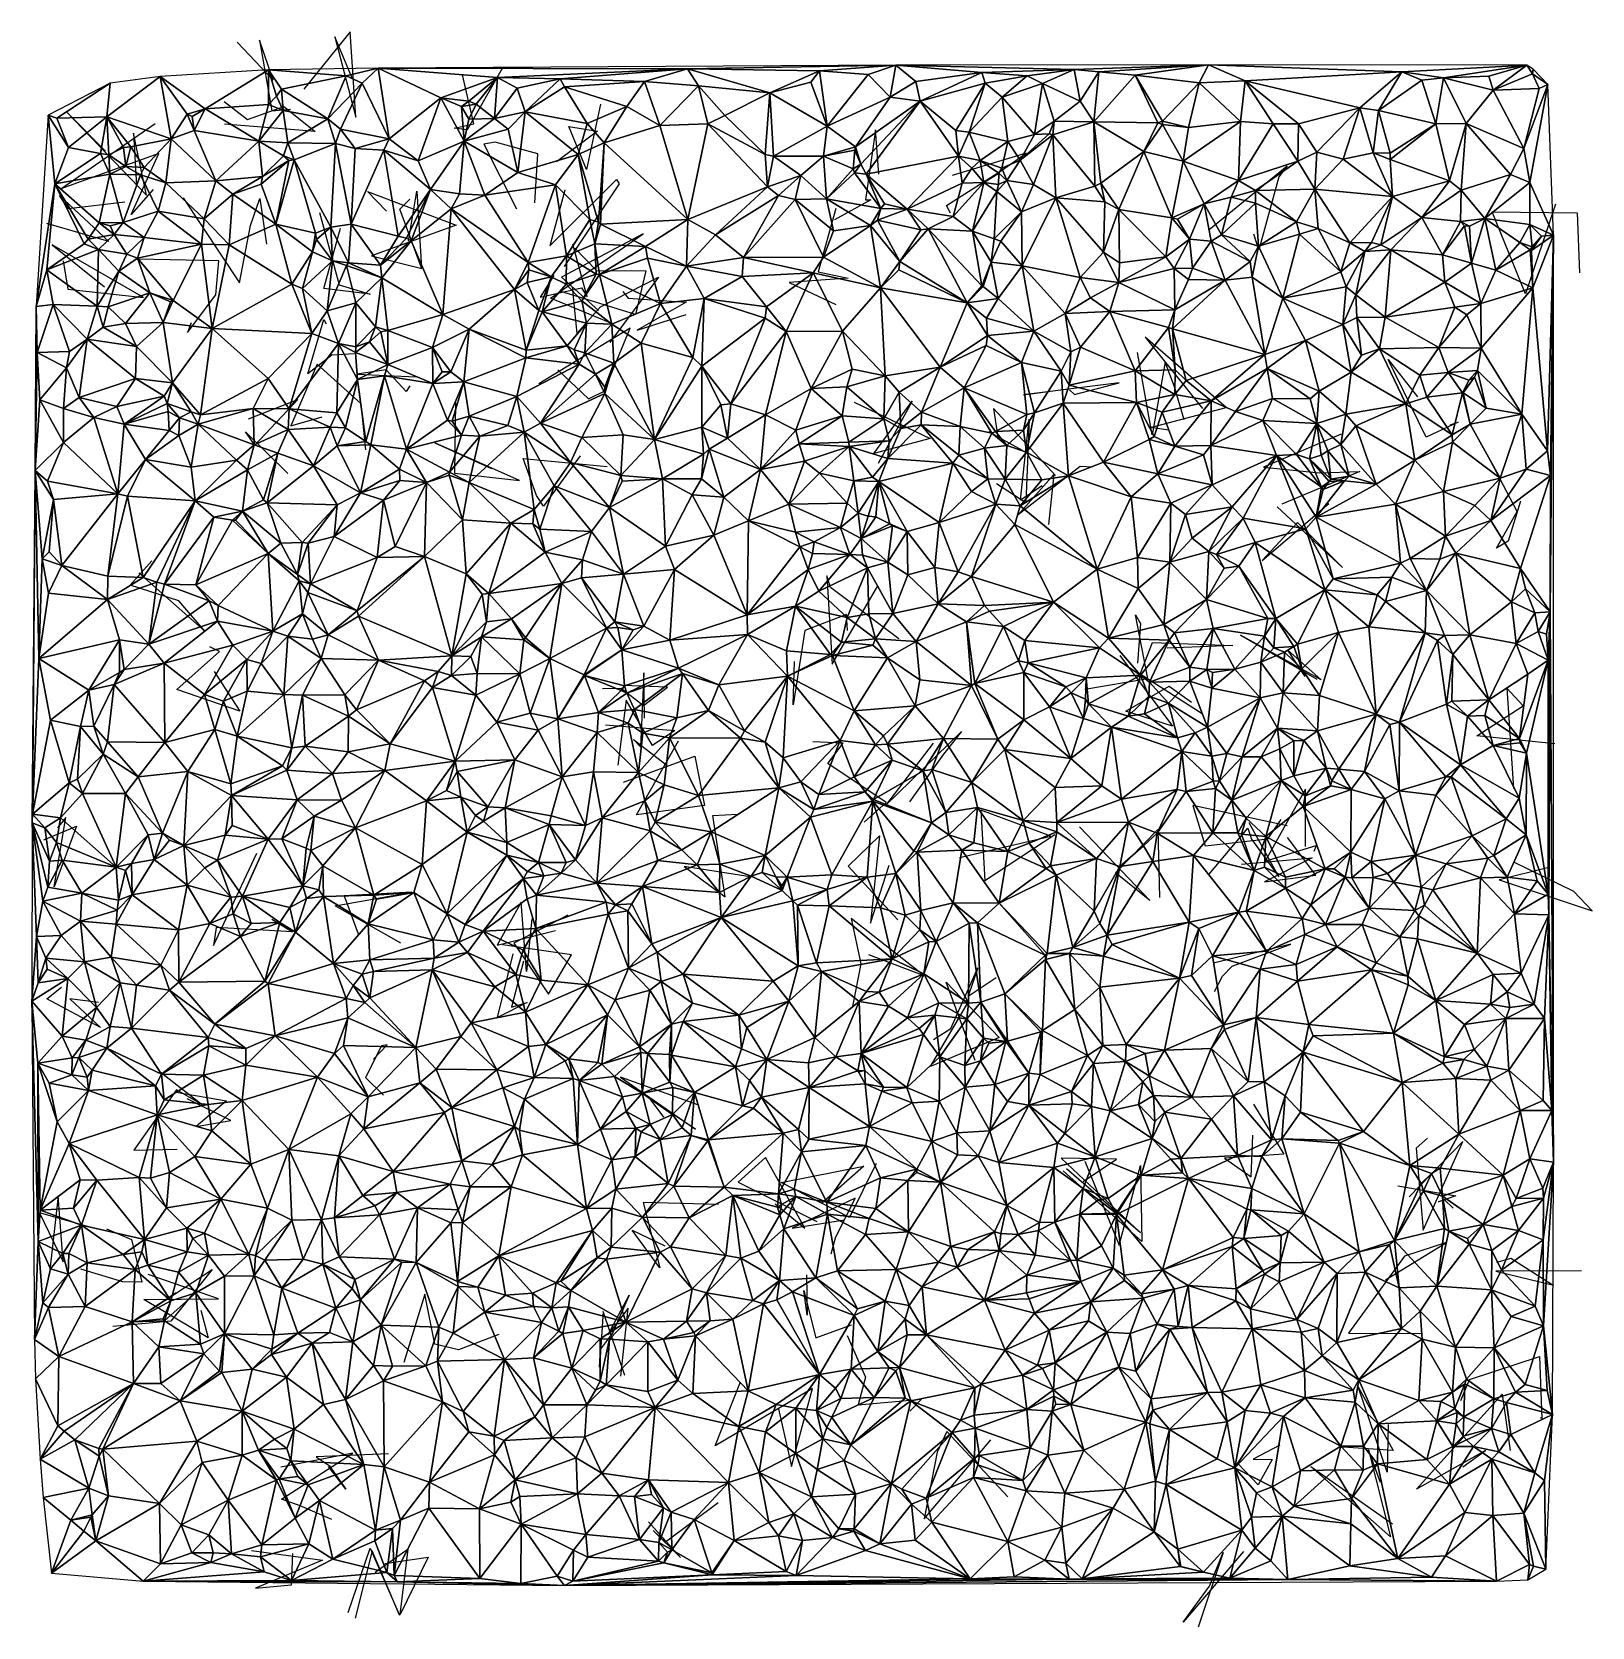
# Model space of a CAD drawing. Header units: metres. Extents: x -15 to 15.8, y -15.8 to 15.6.
import ezdxf

# ---------------------------------------------------------------- set-up
doc = ezdxf.new("R2010")
doc.units = ezdxf.units.M
doc.layers.add('CRACKS', color=1, linetype='Continuous')
doc.layers.add('STREET_MESH', color=7, linetype='Continuous')

msp = doc.modelspace()

# ---------------------------------------------------------------- linework, layer by layer
at = {"layer": 'CRACKS'}
for points in [[(-10.949, 15.429, 0.1), (-10.24, 14.679, 0.1), (-10.51, 15.467, 0.1), (-10.268, 14.078, 0.1), (-9.902, 14.111, 0.1)], [(-8.679, 14.706, 0.1), (-9.029, 15.536, 0.1), (-8.614, 13.951, 0.1), (-8.723, 15.632, 0.1), (-9.636, 14.503, 0.1)], [(-5.728, 14.91, 0.1), (-6.416, 13.704, 0.1), (-6.677, 13.733, 0.1), (-6.285, 13.822, 0.1), (-6.511, 14.784, 0.1)], [(-11.209, 14.262, 0.1), (-10.747, 13.908, 0.1), (-10.032, 14.163, 0.1), (-9.415, 13.672, 0.1), (-11.203, 13.815, 0.1)], [(-3.789, 14.208, 0.1), (-4.065, 12.919, 0.1), (-4.414, 13.765, 0.1), (-3.849, 13.677, 0.1), (-4.656, 13.072, 0.1)], [(-13.55, 13.282, 0.1), (-14.31, 14.053, 0.1), (-12.742, 12.413, 0.1), (-12.999, 13.637, 0.1), (-12.935, 12.601, 0.1)], [(-12.609, 12.524, 0.1), (-13.039, 12.033, 0.1), (-12.497, 13.238, 0.1), (-14.43, 12.541, 0.1), (-12.571, 13.825, 0.1)], [(1.7, 12.828, 0.1), (1.632, 13.702, 0.1), (1.437, 12.324, 0.1), (1.54, 12.325, 0.1), (0.827, 11.93, 0.1)], [(-5.086, 12.265, 0.1), (-5.022, 13.23, 0.1), (-5.869, 13.456, 0.1), (-6.089, 13.421, 0.1), (-5.448, 12.145, 0.1)], [(3.108, 12.059, 0.1), (3.03, 12.212, 0.1), (4.119, 12.899, 0.1), (4.603, 13.24, 0.1), (3.144, 12.802, 0.1)], [(8.201, 11.728, 0.1), (9.751, 12.99, 0.1), (9.584, 12.774, 0.1), (9.187, 11.338, 0.1), (9.088, 11.645, 0.1)], [(-4.495, 12.514, 0.1), (-4.791, 11.415, 0.1), (-3.475, 12.724, 0.1), (-3.424, 12.635, 0.1), (-4.504, 11.01, 0.1)], [(-13.164, 12.273, 0.1), (-14.28, 12.147, 0.1), (-14.455, 12.407, 0.1), (-13.48, 11.502, 0.1), (-14.702, 11.855, 0.1)], [(-12.015, 12.363, 0.1), (-10.906, 10.688, 0.1), (-10.688, 11.815, 0.1), (-10.506, 12.348, 0.1), (-10.373, 11.448, 0.1)], [(-8.006, 12.096, 0.1), (-8.386, 12.483, 0.1), (-6.632, 11.82, 0.1), (-8.303, 11.215, 0.1), (-7.312, 10.966, 0.1)], [(-7.574, 11.506, 0.1), (-7.411, 12.493, 0.1), (-7.315, 10.979, 0.1), (-7.748, 12.14, 0.1), (-7.548, 12.333, 0.1)], [(-9.326, 12.074, 0.1), (-8.942, 10.643, 0.1), (-8.33, 10.465, 0.1), (-9.245, 10.571, 0.1), (-8.917, 11.766, 0.1)], [(0.852, 12.154, 0.1), (0.501, 10.905, 0.1), (1.091, 10.779, 0.1), (-0.071, 10.695, 0.1), (0.848, 10.258, 0.1)], [(15.036, 12.234, 0.1), (14.449, 10.466, 0.1), (13.789, 12.086, 0.1), (15.468, 12.065, 0.1), (15.514, 10.884, 0.1)], [(-3.632, 9.91, 0.1), (-4.772, 10.385, 0.1), (-2.947, 11.651, 0.1), (-4.557, 10.799, 0.1), (-3.83, 10.141, 0.1)], [(-14.383, 11.117, 0.1), (-14.289, 10.563, 0.1), (-12.796, 10.396, 0.1), (-14.6, 11.433, 0.1), (-13.57, 10.605, 0.1)], [(-4.712, 10.828, 0.1), (-4.979, 10.404, 0.1), (-4.163, 10.586, 0.1), (-4.054, 10.409, 0.1), (-4.332, 11.446, 0.1)], [(-4.296, 11.366, 0.1), (-3.869, 10.931, 0.1), (-2.897, 10.922, 0.1), (-3.098, 10.06, 0.1), (-4.591, 10.518, 0.1)], [(-11.862, 9.899, 0.1), (-11.93, 9.703, 0.1), (-11.374, 10.447, 0.1), (-11.311, 11.122, 0.1), (-12.916, 11.155, 0.1)], [(-4.348, 10.605, 0.1), (-4.259, 9.688, 0.1), (-3.792, 10.209, 0.1), (-2.649, 10.8, 0.1), (-3.607, 9.507, 0.1)], [(-3.352, 10.515, 0.1), (-3.245, 10.386, 0.1), (-2.099, 10.306, 0.1), (-3.069, 9.754, 0.1), (-2.101, 10.064, 0.1)], [(-8.647, 9.284, 0.1), (-9.086, 9.262, 0.1), (-9.557, 8.891, 0.1), (-9.243, 9.964, 0.1), (-9.199, 9.876, 0.1)], [(-4.632, 8.969, 0.1), (-4.025, 8.399, 0.1), (-3.714, 8.548, 0.1), (-3.207, 9.794, 0.1), (-5.007, 8.693, 0.1)], [(7.413, 7.78, 0.1), (7.054, 7.836, 0.1), (8.545, 8.23, 0.1), (6.952, 9.616, 0.1), (8.079, 8.205, 0.1)], [(7.718, 7.986, 0.1), (7.526, 8.637, 0.1), (7.342, 9.123, 0.1), (7.09, 7.691, 0.1), (6.799, 9.31, 0.1)], [(12.96, 7.888, 0.1), (13.12, 7.941, 0.1), (12.486, 7.642, 0.1), (11.742, 9.172, 0.1), (12.316, 8.439, 0.1)], [(-8.414, 7.396, 0.1), (-8.508, 8.301, 0.1), (-9.373, 9.082, 0.1), (-9.896, 7.867, 0.1), (-9.278, 8.046, 0.1)], [(-7.547, 8.652, 0.1), (-7.623, 8.544, 0.1), (-8.016, 8.971, 0.1), (-8.593, 8.887, 0.1), (-7.426, 8.833, 0.1)], [(5.46, 8.577, 0.1), (5.555, 8.485, 0.1), (6.437, 8.713, 0.1), (4.552, 8.476, 0.1), (5.425, 8.598, 0.1)], [(-10.729, 8.004, 0.1), (-9.756, 8.386, 0.1), (-10.607, 7.485, 0.1), (-10.786, 7.751, 0.1), (-9.955, 6.927, 0.1)], [(-6.648, 8.335, 0.1), (-6.665, 6.93, 0.1), (-5.387, 6.789, 0.1), (-7.052, 7.528, 0.1), (-5.938, 7.028, 0.1)], [(1.21, 8.334, 0.1), (2.708, 7.619, 0.1), (1.601, 7.319, 0.1), (2.355, 8.35, 0.1), (1.688, 7.126, 0.1)], [(5.178, 6.889, 0.1), (3.959, 8.209, 0.1), (4.043, 7.64, 0.1), (3.864, 7.748, 0.1), (4.525, 7.384, 0.1)], [(4.918, 6.685, 0.1), (4.49, 6.403, 0.1), (4.66, 7.996, 0.1), (4.598, 6.347, 0.1), (4.016, 6.725, 0.1)], [(10.81, 7.699, 0.1), (9.281, 7.052, 0.1), (10.384, 6.94, 0.1), (11.182, 6.964, 0.1), (9.642, 6.325, 0.1)], [(-4.192, 7.276, 0.1), (-4.912, 6.281, 0.1), (-5.05, 6.492, 0.1), (-5.316, 7.222, 0.1), (-3.66, 7.063, 0.1)], [(5.911, 7.052, 0.1), (5.666, 7.067, 0.1), (4.445, 6.11, 0.1), (5.147, 6.904, 0.1), (5.045, 5.92, 0.1)], [(14.35, 6.382, 0.1), (14.107, 5.593, 0.1), (13.872, 5.456, 0.1), (14.282, 6.176, 0.1), (13.744, 7.204, 0.1)], [(9.549, 6.272, 0.1), (10.842, 5.071, 0.1), (9.954, 5.959, 0.1), (9.254, 5.211, 0.1), (10.571, 6.332, 0.1)], [(-12.893, 4.968, 0.1), (-11.585, 3.809, 0.1), (-12.102, 4.416, 0.1), (-13.059, 4.722, 0.1), (-12.636, 5.203, 0.1)], [(2.091, 3.667, 0.1), (0.747, 4.676, 0.1), (0.672, 4.911, 0.1), (0.776, 3.169, 0.1), (1.681, 4.712, 0.1)], [(1.079, 3.834, 0.1), (1.061, 4.144, 0.1), (0.241, 3.833, 0.1), (0.012, 2.367, 0.1), (0.035, 3.22, 0.1)], [(5.762, 2.674, 0.1), (7.001, 2.882, 0.1), (6.755, 4.138, 0.1), (6.855, 3.967, 0.1), (6.797, 3.187, 0.1)], [(-11.405, 3.022, 0.1), (-10.899, 2.238, 0.1), (-12.144, 2.666, 0.1), (-11.301, 3.416, 0.1), (-11.489, 3.512, 0.1)], [(8.071, 2.185, 0.1), (6.852, 2.967, 0.1), (7.092, 3.595, 0.1), (8.679, 3.534, 0.1), (7.381, 3.481, 0.1)], [(10.102, 2.927, 0.1), (9.761, 3.444, 0.1), (10.418, 2.859, 0.1), (8.828, 3.741, 0.1), (10.332, 2.872, 0.1)], [(6.451, 3.341, 0.1), (7.49, 1.944, 0.1), (6.569, 2.238, 0.1), (7.421, 2.735, 0.1), (7.861, 2.417, 0.1)], [(-2.921, 2.104, 0.1), (-2.938, 2.994, 0.1), (-3.003, 1.54, 0.1), (-3.137, 1.683, 0.1), (-2.508, 1.197, 0.1)], [(-3.75, 2.69, 0.1), (-3.379, 2.692, 0.1), (-2.944, 2.355, 0.1), (-2.468, 2.713, 0.1), (-3.346, 2.748, 0.1)], [(15.025, 1.597, 0.1), (13.488, 1.753, 0.1), (14.398, 2.346, 0.1), (14.081, 2.693, 0.1), (14.213, 0.716, 0.1)], [(-3.691, 1.972, 0.1), (-2.327, 1.862, 0.1), (-2.761, 1.567, 0.1), (-3.284, 2.455, 0.1), (-3.446, 1.179, 0.1)], [(-3.335, 0.84, 0.1), (-1.929, 1.351, 0.1), (-1.741, 0.384, 0.1), (-3.077, 0.196, 0.1), (-2.254, 1.656, 0.1)], [(1.406, 0.054, 0.1), (1.841, 0.442, 0.1), (0.691, 1.209, 0.1), (0.994, 1.61, 0.1), (0.399, 1.638, 0.1)], [(2.772, 1.609, 0.1), (1.831, 0.382, 0.1), (3.331, 1.842, 0.1), (2.973, 1.391, 0.1), (2.302, 0.452, 0.1)], [(10.109, -0.429, 0.1), (10.112, 0.705, 0.1), (9.315, -0.715, 0.1), (10.32, -0.411, 0.1), (10.276, -0.529, 0.1)], [(9.747, -0.019, 0.1), (7.888, 0.379, 0.1), (8.132, -0.415, 0.1), (9.369, -0.275, 0.1), (9.628, 0.106, 0.1)], [(-14.766, -0.298, 0.1), (-14.123, -0.028, 0.1), (-14.558, -1.221, 0.1), (-14.329, 0.147, 0.1), (-14.492, -0.061, 0.1)], [(-0.756, -1.04, 0.1), (-2.141, -0.825, 0.1), (-1.332, -1.418, 0.1), (-1.577, 0.184, 0.1), (-1.089, 0.21, 0.1)], [(3.288, -0.646, 0.1), (5.087, -0.224, 0.1), (3.71, 0.286, 0.1), (3.786, -1.101, 0.1), (5.165, -0.193, 0.1)], [(8.201, -0.979, 0.1), (8.972, -0.063, 0.1), (9.047, -0.284, 0.1), (9.585, -1.025, 0.1), (8.998, 0.036, 0.1)], [(2.075, -1.873, 0.1), (1.091, -0.814, 0.1), (1.71, -0.217, 0.1), (1.534, -1.936, 0.1), (1.899, -0.794, 0.1)], [(5.653, -0.041, 0.1), (7.038, -1.493, 0.1), (6.366, -0.944, 0.1), (7.201, -0.09, 0.1), (7.231, -1.432, 0.1)], [(8.849, -0.779, 0.1), (10.243, -0.648, 0.1), (9.3, -1.125, 0.1), (10.314, -0.995, 0.1), (9.753, -0.247, 0.1)], [(-10.272, -1.858, 0.1), (-9.861, -2.108, 0.1), (-11.367, -2.024, 0.1), (-11.421, -2.382, 0.1), (-10.562, -0.557, 0.1)], [(14.878, -0.848, 0.1), (13.927, -1.087, 0.1), (15.76, -1.695, 0.1), (15.402, -1.317, 0.1), (14.218, -0.738, 0.1)], [(-7.725, -2.335, 0.1), (-9.023, -1.599, 0.1), (-7.512, -1.331, 0.1), (-8.841, -1.398, 0.1), (-8.564, -2.147, 0.1)], [(-5.142, -1.855, 0.1), (-5.245, -2.892, 0.1), (-5.356, -1.527, 0.1), (-5.826, -2.374, 0.1), (-4.676, -2.086, 0.1)], [(-4.435, -1.779, 0.1), (-5.5, -2.335, 0.1), (-4.813, -3.336, 0.1), (-4.361, -2.565, 0.1), (-5.721, -2.368, 0.1)], [(1.493, -2.559, 0.1), (2.586, -2.968, 0.1), (1.153, -1.847, 0.1), (1.34, -2.74, 0.1), (1.182, -3.585, 0.1)], [(8.316, -3.286, 0.1), (8.474, -2.983, 0.1), (8.663, -2.785, 0.1), (9.822, -2.353, 0.1), (8.293, -2.728, 0.1)], [(-5.304, -2.686, 0.1), (-5.544, -3.592, 0.1), (-5.237, -3.503, 0.1), (-5.817, -3.802, 0.1), (-5.509, -2.543, 0.1)], [(2.776, -4.234, 0.1), (3.117, -4.017, 0.1), (3.647, -2.821, 0.1), (3.458, -3.378, 0.1), (4.009, -3.01, 0.1)], [(3.595, -4.649, 0.1), (3.026, -3.1, 0.1), (4.072, -4.195, 0.1), (2.714, -4.764, 0.1), (3.473, -3.477, 0.1)], [(-13.683, -3.504, 0.1), (-14.248, -3.431, 0.1), (-13.647, -3.993, 0.1), (-14.706, -3.428, 0.1), (-14.416, -3.198, 0.1)], [(-8.265, -4.62, 0.1), (-7.998, -4.337, 0.1), (-8.104, -4.357, 0.1), (-8.423, -4.983, 0.1), (-8.067, -5.329, 0.1)], [(-12.472, -4.872, 0.1), (-11.635, -5.518, 0.1), (-12.145, -5.225, 0.1), (-12.988, -6.414, 0.1), (-12.134, -6.392, 0.1)], [(-1.87, -5.519, 0.1), (-3.398, -4.977, 0.1), (-1.918, -6.003, 0.1), (-2.816, -5.403, 0.1), (-2.549, -5.761, 0.1)], [(-12.157, -5.273, 0.1), (-11.16, -5.443, 0.1), (-11.758, -5.948, 0.1), (-11.074, -5.828, 0.1), (-11.937, -5.399, 0.1)], [(9.086, -5.508, 0.1), (9.685, -6.492, 0.1), (8.516, -6.574, 0.1), (9.041, -6.938, 0.1), (9.07, -6.118, 0.1)], [(12.513, -6.176, 0.1), (12.29, -6.377, 0.1), (12.429, -7.99, 0.1), (13.214, -6.241, 0.1), (12.152, -7.332, 0.1)], [(-0.346, -7.471, 0.1), (0.238, -7.953, 0.1), (-0.539, -6.559, 0.1), (-1.072, -7.048, 0.1), (0.479, -7.82, 0.1)], [(5.726, -7.035, 0.1), (6.383, -6.589, 0.1), (5.295, -6.569, 0.1), (6.859, -8.045, 0.1), (5.4, -6.781, 0.1)], [(1.644, -6.675, 0.1), (1.119, -7.741, 0.1), (-0.23, -7.053, 0.1), (1.402, -6.727, 0.1), (0.567, -7.469, 0.1)], [(5.757, -6.628, 0.1), (6.435, -8.29, 0.1), (6.858, -6.719, 0.1), (6.881, -8.216, 0.1), (5.329, -6.822, 0.1)], [(11.931, -7.119, 0.1), (13.074, -7.312, 0.1), (12.729, -7.436, 0.1), (12.843, -7.388, 0.1), (13.021, -7.56, 0.1)], [(-13.879, -7.929, 0.1), (-14.846, -7.649, 0.1), (-14.385, -8.616, 0.1), (-14.48, -7.313, 0.1), (-14.649, -8.831, 0.1)], [(-1.465, -7.484, 0.1), (-2.949, -7.447, 0.1), (-2.617, -8.733, 0.1), (-3.162, -7.994, 0.1), (-2.519, -8.3, 0.1)], [(0.757, -8.46, 0.1), (0.843, -8.144, 0.1), (1.231, -7.359, 0.1), (-0.008, -7.953, 0.1), (1.021, -7.791, 0.1)], [(-13.531, -7.968, 0.1), (-13.038, -8.177, 0.1), (-12.83, -9.017, 0.1), (-13.209, -9.01, 0.1), (-14.033, -8.761, 0.1)], [(11.685, -8.968, 0.1), (12.888, -8.232, 0.1), (12.06, -8.505, 0.1), (10.956, -10.021, 0.1), (12.397, -10.03, 0.1)], [(-12.156, -9.228, 0.1), (-13.121, -9.862, 0.1), (-11.443, -8.767, 0.1), (-12.258, -9.788, 0.1), (-13.401, -9.892, 0.1)], [(15.553, -8.792, 0.1), (13.863, -8.797, 0.1), (14.972, -9.071, 0.1), (14.159, -8.549, 0.1), (13.875, -8.632, 0.1)], [(-11.666, -9.567, 0.1), (-11.522, -10.115, 0.1), (-12.789, -9.356, 0.1), (-11.32, -9.346, 0.1), (-12.704, -8.865, 0.1)], [(0.27, -8.875, 0.1), (0.282, -9.67, 0.1), (0.222, -9.183, 0.1), (0.459, -10.113, 0.1), (1.158, -9.856, 0.1)], [(-5.791, -10.051, 0.1), (-6.59, -10.352, 0.1), (-7.058, -10.241, 0.1), (-7.251, -9.256, 0.1), (-7.666, -10.599, 0.1)], [(-3.387, -10.87, 0.1), (-3.244, -9.532, 0.1), (-3.635, -10.048, 0.1), (-3.226, -9.276, 0.1), (-3.568, -10.055, 0.1)], [(-3.31, -10.86, 0.1), (-3.739, -9.594, 0.1), (-3.812, -10.691, 0.1), (-3.786, -10.344, 0.1), (-3.53, -10.003, 0.1)], [(1.077, -10.067, 0.1), (1.433, -10.887, 0.1), (1.29, -11.435, 0.1), (2.536, -11.321, 0.1), (2.306, -11.56, 0.1)], [(13.17, -11.35, 0.1), (13.342, -10.935, 0.1), (14.724, -10.48, 0.1), (14.769, -11.705, 0.1), (14.743, -11.69, 0.1)], [(-0.281, -11.511, 0.1), (-0.023, -12.654, 0.1), (0.393, -11.113, 0.1), (-1.528, -12.245, 0.1), (-1.029, -10.982, 0.1)], [(11.74, -11.824, 0.1), (11.719, -12.764, 0.1), (11.149, -11.077, 0.1), (11.835, -12.333, 0.1), (10.852, -12.271, 0.1)], [(13.212, -12.657, 0.1), (13.661, -12.338, 0.1), (12.301, -13.101, 0.1), (13.984, -11.228, 0.1), (14.147, -12.334, 0.1)], [(4.243, -13.249, 0.1), (3.037, -11.964, 0.1), (2.848, -12.367, 0.1), (2.59, -13.68, 0.1), (3.908, -12.123, 0.1)], [(9.603, -12.232, 0.1), (9.076, -12.508, 0.1), (9.45, -12.516, 0.1), (9.179, -13.013, 0.1), (8.775, -12.595, 0.1)], [(-9.089, -13.696, 0.1), (-9.707, -13.428, 0.1), (-10.081, -13.293, 0.1), (-8.67, -12.385, 0.1), (-10.094, -12.663, 0.1)], [(-7.968, -12.398, 0.1), (-9.397, -12.462, 0.1), (-9.141, -12.634, 0.1), (-8.81, -13.101, 0.1), (-9.149, -12.649, 0.1)], [(11.591, -12.966, 0.1), (11.35, -12.32, 0.1), (11.786, -14.037, 0.1), (10.213, -12.649, 0.1), (11.825, -13.781, 0.1)], [(-1.471, -13.367, 0.1), (-2.505, -14.142, 0.1), (-2.75, -13.912, 0.1), (-2.211, -14.448, 0.1), (-2.843, -13.745, 0.1)], [(-10.668, -14.304, 0.1), (-9.27, -14.499, 0.1), (-10.588, -15.047, 0.1), (-9.884, -14.984, 0.1), (-9.854, -14.368, 0.1)], [(-8.765, -15.532, 0.1), (-8.329, -14.261, 0.1), (-7.753, -15.583, 0.1), (-8.291, -14.313, 0.1), (-8.626, -15.643, 0.1)], [(-8.04, -14.565, 0.1), (-7.184, -14.441, 0.1), (-7.742, -15.569, 0.1), (-7.578, -14.278, 0.1), (-8.232, -14.738, 0.1)], [(8.886, -14.325, 0.1), (7.696, -15.721, 0.1), (8.217, -15.012, 0.1), (8.486, -14.346, 0.1), (7.993, -15.817, 0.1)]]:
    msp.add_polyline3d(points, dxfattribs=at)
at = {"layer": 'STREET_MESH'}
for points in [[(-11.586, 14.118), (-10.334, 14.883), (-12.469, 14.751)], [(-11.586, 14.118), (-10.337, 14.203), (-10.334, 14.883)], [(-10.334, 14.883), (-10.337, 14.203), (-10.178, 14.367)], [(-10.334, 14.883), (-8.806, 14.765), (-8.17, 14.915)], [(-10.076, 14.506), (-10.334, 14.883), (-10.178, 14.367)], [(-10.076, 14.506), (-8.806, 14.765), (-10.334, 14.883)], [(-8.806, 14.765), (-8.488, 14.624), (-8.17, 14.915)], [(-8.488, 14.624), (-7.954, 13.524), (-8.17, 14.915)], [(2.034, 14.977), (-8.17, 14.915), (-2.072, 14.906)], [(-8.17, 14.915), (-5.817, 14.735), (-2.072, 14.906)], [(-7.954, 13.524), (-6.939, 14.331), (-8.17, 14.915)], [(-6.939, 14.331), (-5.817, 14.735), (-8.17, 14.915)], [(-5.817, 14.735), (-4.585, 14.71), (-2.072, 14.906)], [(-4.585, 14.71), (-2.923, 14.652), (-2.072, 14.906)], [(-2.923, 14.652), (-1.855, 14.569), (-2.072, 14.906)], [(0.53, 14.867), (2.034, 14.977), (-2.072, 14.906)], [(-1.855, 14.569), (-0.448, 14.433), (-2.072, 14.906)], [(-0.448, 14.433), (0.53, 14.867), (-2.072, 14.906)], [(0.356, 14.642), (0.53, 14.867), (-0.448, 14.433)], [(0.53, 14.867), (0.356, 14.642), (0.679, 13.777)], [(0.53, 14.867), (1.487, 14.79), (2.034, 14.977)], [(1.487, 14.79), (0.53, 14.867), (0.679, 13.777)], [(1.92, 14.345), (1.487, 14.79), (0.679, 13.777)], [(1.487, 14.79), (1.92, 14.345), (2.034, 14.977)], [(1.92, 14.345), (2.43, 14.653), (2.034, 14.977)], [(2.034, 14.977), (5.547, 14.893), (8.195, 14.982)], [(2.034, 14.977), (2.43, 14.653), (3.728, 14.831)], [(5.547, 14.893), (2.034, 14.977), (3.728, 14.831)], [(2.43, 14.653), (2.515, 14.264), (3.728, 14.831)], [(2.515, 14.264), (3.793, 14.625), (3.728, 14.831)], [(4.624, 14.765), (5.547, 14.893), (3.728, 14.831)], [(3.793, 14.625), (4.624, 14.765), (3.728, 14.831)], [(4.926, 14.613), (5.547, 14.893), (4.624, 14.765)], [(5.547, 14.893), (4.926, 14.613), (5.67, 14.267)], [(5.547, 14.893), (6.034, 14.843), (8.195, 14.982)], [(5.547, 14.893), (5.67, 14.267), (6.034, 14.843)], [(6.034, 14.843), (5.67, 14.267), (5.938, 13.86)], [(6.751, 14.781), (6.034, 14.843), (5.938, 13.86)], [(7.199, 13.839), (6.751, 14.781), (5.938, 13.86)], [(6.034, 14.843), (6.751, 14.781), (8.195, 14.982)], [(6.751, 14.781), (8.013, 14.629), (8.195, 14.982)], [(6.751, 14.781), (7.29, 13.873), (8.013, 14.629)], [(7.29, 13.873), (6.751, 14.781), (7.199, 13.839)], [(8.013, 14.629), (8.917, 14.665), (8.195, 14.982)], [(8.917, 14.665), (12.012, 14.847), (8.195, 14.982)], [(12.012, 14.847), (14.473, 14.979), (8.195, 14.982)], [(8.917, 14.665), (11.179, 14.135), (12.012, 14.847)], [(11.179, 14.135), (11.546, 14.081), (12.012, 14.847)], [(11.546, 14.081), (12.401, 14.684), (12.012, 14.847)], [(12.83, 14.726), (14.473, 14.979), (12.012, 14.847)], [(12.401, 14.684), (12.83, 14.726), (12.012, 14.847)], [(12.83, 14.726), (13.723, 14.762), (14.473, 14.979)], [(13.723, 14.762), (13.809, 14.485), (14.473, 14.979)], [(14.473, 14.979), (13.809, 14.485), (14.585, 14.809)], [(14.585, 14.809), (13.809, 14.485), (14.717, 14.519)], [(14.473, 14.979), (14.585, 14.809), (14.6, 14.897)], [(14.6, 14.897), (14.585, 14.809), (14.888, 14.594)], [(14.585, 14.809), (14.717, 14.519), (14.888, 14.594)], [(-14.51, 13.929), (-13.459, 14.621), (-14.679, 13.993)], [(-14.51, 13.929), (-13.523, 13.958), (-13.459, 14.621)], [(-13.459, 14.621), (-13.523, 13.958), (-12.469, 14.751)], [(-13.523, 13.958), (-12.256, 13.526), (-12.469, 14.751)], [(-11.935, 14.008), (-11.586, 14.118), (-12.469, 14.751)], [(-12.256, 13.526), (-11.935, 14.008), (-12.469, 14.751)], [(-10.043, 14.08), (-10.076, 14.506), (-10.178, 14.367)], [(-8.806, 14.765), (-10.076, 14.506), (-9.164, 13.918)], [(-10.076, 14.506), (-10.043, 14.08), (-9.164, 13.918)], [(-8.806, 14.765), (-9.164, 13.918), (-8.488, 14.624)], [(-8.488, 14.624), (-9.164, 13.918), (-8.915, 13.714)], [(-7.954, 13.524), (-8.488, 14.624), (-8.915, 13.714)], [(-6.939, 14.331), (-6.385, 14.266), (-5.817, 14.735)], [(-6.385, 14.266), (-6.243, 14.206), (-5.817, 14.735)], [(-6.243, 14.206), (-5.879, 13.924), (-5.817, 14.735)], [(-5.879, 13.924), (-5.433, 14.525), (-5.817, 14.735)], [(-5.433, 14.525), (-5.879, 13.924), (-5.275, 14.057)], [(-5.433, 14.525), (-4.585, 14.71), (-5.817, 14.735)], [(-4.585, 14.71), (-5.433, 14.525), (-5.275, 14.057)], [(-4.497, 14.549), (-4.585, 14.71), (-5.275, 14.057)], [(-4.05, 13.827), (-4.497, 14.549), (-5.275, 14.057)], [(-4.585, 14.71), (-4.497, 14.549), (-2.923, 14.652)], [(-4.497, 14.549), (-3.27, 14.162), (-2.923, 14.652)], [(-4.497, 14.549), (-4.05, 13.827), (-3.27, 14.162)], [(-3.27, 14.162), (-2.622, 13.789), (-2.923, 14.652)], [(-2.923, 14.652), (-2.622, 13.789), (-1.855, 14.569)], [(-2.622, 13.789), (-1.671, 13.817), (-1.855, 14.569)], [(-1.855, 14.569), (-1.337, 13.987), (-0.448, 14.433)], [(-1.671, 13.817), (-1.337, 13.987), (-1.855, 14.569)], [(0.679, 13.777), (0.356, 14.642), (-0.448, 14.433)], [(2.43, 14.653), (1.92, 14.345), (2.515, 14.264)], [(3.793, 14.625), (2.515, 14.264), (3.214, 13.689)], [(3.476, 13.657), (3.793, 14.625), (3.214, 13.689)], [(3.476, 13.657), (4.13, 14.343), (3.793, 14.625)], [(3.793, 14.625), (4.13, 14.343), (4.624, 14.765)], [(4.13, 14.343), (4.926, 14.613), (4.624, 14.765)], [(4.926, 14.613), (4.13, 14.343), (4.767, 13.607)], [(5.157, 13.874), (4.926, 14.613), (4.767, 13.607)], [(4.926, 14.613), (5.157, 13.874), (5.67, 14.267)], [(7.29, 13.873), (7.805, 13.749), (8.013, 14.629)], [(7.805, 13.749), (8.825, 13.869), (8.013, 14.629)], [(8.013, 14.629), (8.825, 13.869), (8.917, 14.665)], [(8.825, 13.869), (9.475, 13.822), (8.917, 14.665)], [(9.969, 13.819), (11.179, 14.135), (8.917, 14.665)], [(9.475, 13.822), (9.969, 13.819), (8.917, 14.665)], [(12.677, 13.819), (12.401, 14.684), (11.546, 14.081)], [(12.401, 14.684), (12.677, 13.819), (12.83, 14.726)], [(12.83, 14.726), (12.677, 13.819), (13.274, 13.827)], [(13.809, 14.485), (13.723, 14.762), (12.83, 14.726)], [(13.809, 14.485), (12.83, 14.726), (13.274, 13.827)], [(14.412, 13.332), (13.809, 14.485), (13.274, 13.827)], [(13.809, 14.485), (14.412, 13.332), (14.717, 14.519)], [(14.717, 14.519), (14.412, 13.332), (14.888, 14.594)], [(14.412, 13.332), (14.532, 12.664), (14.888, 14.594)], [(14.532, 12.664), (14.996, 11.624), (14.888, 14.594)], [(-11.586, 14.118), (-10.523, 13.476), (-10.337, 14.203)], [(-10.523, 13.476), (-10.043, 14.08), (-10.337, 14.203)], [(-10.337, 14.203), (-10.043, 14.08), (-10.178, 14.367)], [(-7.385, 13.09), (-6.939, 14.331), (-7.954, 13.524)], [(-7.385, 13.09), (-6.474, 13.479), (-6.939, 14.331)], [(-6.385, 14.266), (-6.939, 14.331), (-6.531, 14.159)], [(-6.939, 14.331), (-6.474, 13.479), (-6.531, 14.159)], [(-6.243, 14.206), (-6.385, 14.266), (-6.531, 14.159)], [(-6.384, 13.915), (-6.243, 14.206), (-6.531, 14.159)], [(-6.474, 13.479), (-6.384, 13.915), (-6.531, 14.159)], [(-6.243, 14.206), (-6.384, 13.915), (-5.879, 13.924)], [(-3.27, 14.162), (-4.05, 13.827), (-3.716, 13.444)], [(-2.622, 13.789), (-3.27, 14.162), (-3.716, 13.444)], [(-1.337, 13.987), (-0.542, 13.217), (-0.448, 14.433)], [(-0.542, 13.217), (-0.377, 13.18), (-0.448, 14.433)], [(-0.377, 13.18), (0.679, 13.777), (-0.448, 14.433)], [(1.24, 13.366), (1.92, 14.345), (0.679, 13.777)], [(1.92, 14.345), (1.24, 13.366), (2.515, 14.264)], [(1.24, 13.366), (1.343, 13.024), (2.515, 14.264)], [(2.515, 14.264), (1.343, 13.024), (1.451, 12.829)], [(3.266, 13.182), (2.515, 14.264), (1.451, 12.829)], [(2.515, 14.264), (3.266, 13.182), (3.214, 13.689)], [(4.13, 14.343), (3.476, 13.657), (4.242, 13.475)], [(4.13, 14.343), (4.242, 13.475), (4.767, 13.607)], [(5.67, 14.267), (5.157, 13.874), (5.938, 13.86)], [(-14.914, 10.222), (-14.546, 12.638), (-14.679, 13.993)], [(-14.28, 13.356), (-14.51, 13.929), (-14.679, 13.993)], [(-14.546, 12.638), (-14.28, 13.356), (-14.679, 13.993)], [(-14.28, 13.356), (-13.523, 13.958), (-14.51, 13.929)], [(-14.28, 13.356), (-13.648, 13.232), (-13.523, 13.958)], [(-13.648, 13.232), (-13.485, 13.212), (-13.523, 13.958)], [(-13.523, 13.958), (-13.191, 13.354), (-13.05, 13.364)], [(-12.256, 13.526), (-13.523, 13.958), (-13.05, 13.364)], [(-13.485, 13.212), (-13.191, 13.354), (-13.523, 13.958)], [(-12.256, 13.526), (-11.801, 13.69), (-11.935, 14.008)], [(-11.586, 14.118), (-11.935, 14.008), (-11.837, 13.966)], [(-11.935, 14.008), (-11.801, 13.69), (-11.837, 13.966)], [(-11.801, 13.69), (-11.586, 14.118), (-11.837, 13.966)], [(-11.801, 13.69), (-10.523, 13.476), (-11.586, 14.118)], [(-9.956, 13.443), (-10.043, 14.08), (-10.523, 13.476)], [(-10.043, 14.08), (-9.956, 13.443), (-9.164, 13.918)], [(-9.164, 13.918), (-9.956, 13.443), (-9.013, 13.432)], [(-9.164, 13.918), (-9.013, 13.432), (-8.915, 13.714)], [(-5.879, 13.924), (-6.474, 13.479), (-5.61, 13.718)], [(-6.384, 13.915), (-6.474, 13.479), (-5.879, 13.924)], [(-5.879, 13.924), (-5.61, 13.718), (-5.275, 14.057)], [(-5.61, 13.718), (-5.422, 12.861), (-5.275, 14.057)], [(-5.422, 12.861), (-4.232, 13.218), (-5.275, 14.057)], [(-4.232, 13.218), (-4.05, 13.827), (-5.275, 14.057)], [(-1.337, 13.987), (-1.671, 13.817), (-0.542, 13.217)], [(5.055, 13.624), (5.157, 13.874), (4.767, 13.607)], [(5.157, 13.874), (5.055, 13.624), (5.131, 13.601)], [(5.157, 13.874), (5.131, 13.601), (5.938, 13.86)], [(5.131, 13.601), (5.959, 12.59), (5.938, 13.86)], [(6.921, 13.274), (7.199, 13.839), (5.938, 13.86)], [(6.075, 12.649), (6.921, 13.274), (5.938, 13.86)], [(5.959, 12.59), (6.075, 12.649), (5.938, 13.86)], [(6.921, 13.274), (7.293, 13.809), (7.199, 13.839)], [(7.293, 13.809), (7.29, 13.873), (7.199, 13.839)], [(7.29, 13.873), (7.293, 13.809), (7.805, 13.749)], [(8.791, 12.701), (8.825, 13.869), (7.701, 13.086)], [(8.825, 13.869), (7.805, 13.749), (7.701, 13.086)], [(9.475, 13.822), (8.825, 13.869), (8.791, 12.701)], [(11.179, 14.135), (9.969, 13.819), (10.33, 13.264)], [(10.851, 13.126), (11.179, 14.135), (10.33, 13.264)], [(11.179, 14.135), (10.851, 13.126), (11.446, 13.246)], [(11.546, 14.081), (11.179, 14.135), (11.446, 13.246)], [(11.777, 13.243), (11.546, 14.081), (11.446, 13.246)], [(11.777, 13.243), (12.677, 13.819), (11.546, 14.081)], [(-12.784, 12.962), (-12.256, 13.526), (-13.05, 13.364)], [(-12.356, 12.654), (-12.256, 13.526), (-12.784, 12.962)], [(-11.375, 12.698), (-12.256, 13.526), (-12.356, 12.654)], [(-12.256, 13.526), (-11.375, 12.698), (-11.801, 13.69)], [(-11.801, 13.69), (-11.375, 12.698), (-10.523, 13.476)], [(-9.013, 13.432), (-8.628, 13.336), (-8.915, 13.714)], [(-8.628, 13.336), (-7.954, 13.524), (-8.915, 13.714)], [(-7.954, 13.524), (-8.628, 13.336), (-8.063, 13.3)], [(-7.385, 13.09), (-7.954, 13.524), (-8.063, 13.3)], [(-5.61, 13.718), (-6.474, 13.479), (-5.422, 12.861)], [(-4.05, 13.827), (-4.232, 13.218), (-3.716, 13.444)], [(-2.622, 13.789), (-3.716, 13.444), (-2.068, 11.933)], [(-1.671, 13.817), (-2.622, 13.789), (-2.068, 11.933)], [(-0.5, 12.581), (-1.671, 13.817), (-2.068, 11.933)], [(-1.671, 13.817), (-0.5, 12.581), (-0.542, 13.217)], [(-0.377, 13.18), (0.609, 13.181), (0.679, 13.777)], [(0.609, 13.181), (1.24, 13.366), (0.679, 13.777)], [(3.266, 13.182), (3.476, 13.657), (3.214, 13.689)], [(3.697, 13.097), (3.476, 13.657), (3.266, 13.182)], [(3.476, 13.657), (3.697, 13.097), (4.242, 13.475)], [(4.242, 13.475), (4.486, 13.105), (4.767, 13.607)], [(4.486, 13.105), (5.055, 13.624), (4.767, 13.607)], [(5.055, 13.624), (4.486, 13.105), (5.131, 13.601)], [(5.131, 13.601), (4.486, 13.105), (4.748, 12.622)], [(5.131, 13.601), (4.748, 12.622), (5.185, 12.358)], [(5.959, 12.59), (5.131, 13.601), (5.185, 12.358)], [(7.293, 13.809), (6.921, 13.274), (7.701, 13.086)], [(7.805, 13.749), (7.293, 13.809), (7.701, 13.086)], [(9.956, 13.087), (9.475, 13.822), (8.791, 12.701)], [(9.475, 13.822), (9.956, 13.087), (9.969, 13.819)], [(9.969, 13.819), (9.956, 13.087), (10.33, 13.264)], [(12.677, 13.819), (11.777, 13.243), (11.78, 13.119)], [(12.951, 12.698), (12.677, 13.819), (11.78, 13.119)], [(12.677, 13.819), (12.951, 12.698), (13.274, 13.827)], [(13.274, 13.827), (12.951, 12.698), (13.18, 12.515)], [(14.151, 12.824), (13.274, 13.827), (13.18, 12.515)], [(14.151, 12.824), (14.412, 13.332), (13.274, 13.827)], [(-13.648, 13.232), (-14.28, 13.356), (-14.546, 12.638)], [(-13.46, 12.827), (-13.648, 13.232), (-14.546, 12.638)], [(-13.485, 13.212), (-13.648, 13.232), (-13.46, 12.827)], [(-13.191, 13.354), (-13.485, 13.212), (-13.15, 12.979)], [(-13.15, 12.979), (-13.485, 13.212), (-13.46, 12.827)], [(-13.191, 13.354), (-13.15, 12.979), (-13.05, 13.364)], [(-13.15, 12.979), (-12.784, 12.962), (-13.05, 13.364)], [(-11.375, 12.698), (-10.453, 12.785), (-10.523, 13.476)], [(-10.04, 13.191), (-9.956, 13.443), (-10.523, 13.476)], [(-10.453, 12.785), (-10.04, 13.191), (-10.523, 13.476)], [(-9.956, 13.443), (-10.04, 13.191), (-9.827, 13.113)], [(-9.956, 13.443), (-9.827, 13.113), (-9.013, 13.432)], [(-9.827, 13.113), (-9.103, 11.783), (-9.013, 13.432)], [(-9.103, 11.783), (-8.706, 11.839), (-9.013, 13.432)], [(-8.706, 11.839), (-8.628, 13.336), (-9.013, 13.432)], [(-8.063, 13.3), (-8.628, 13.336), (-8.706, 11.839)], [(-7.776, 11.608), (-8.063, 13.3), (-8.706, 11.839)], [(-7.776, 11.608), (-7.141, 12.527), (-8.063, 13.3)], [(-7.141, 12.527), (-7.385, 13.09), (-8.063, 13.3)], [(-7.141, 12.527), (-6.474, 13.479), (-7.385, 13.09)], [(-6.474, 13.479), (-7.141, 12.527), (-6.569, 12.439)], [(-6.474, 13.479), (-6.569, 12.439), (-6.071, 12.416)], [(-5.422, 12.861), (-6.474, 13.479), (-6.071, 12.416)], [(-4.232, 13.218), (-5.422, 12.861), (-4.678, 12.616)], [(-4, 11.931), (-4.232, 13.218), (-4.678, 12.616)], [(-4.232, 13.218), (-3.826, 11.88), (-3.716, 13.444)], [(-4, 11.931), (-3.826, 11.88), (-4.232, 13.218)], [(-3.826, 11.88), (-3.789, 11.845), (-3.716, 13.444)], [(-3.716, 13.444), (-3.789, 11.845), (-2.068, 11.933)], [(-0.5, 12.581), (-0.377, 13.18), (-0.542, 13.217)], [(1.228, 13.3), (1.24, 13.366), (0.609, 13.181)], [(1.194, 12.93), (1.228, 13.3), (0.609, 13.181)], [(1.343, 13.024), (1.228, 13.3), (1.194, 12.93)], [(1.228, 13.3), (1.343, 13.024), (1.24, 13.366)], [(3.697, 13.097), (4.122, 12.945), (4.242, 13.475)], [(4.122, 12.945), (4.486, 13.105), (4.242, 13.475)], [(6.921, 13.274), (6.075, 12.649), (6.428, 12.129)], [(7.474, 11.967), (6.921, 13.274), (6.428, 12.129)], [(6.921, 13.274), (7.474, 11.967), (7.701, 13.086)], [(9.956, 13.087), (10.294, 12.533), (10.33, 13.264)], [(10.294, 12.533), (10.851, 13.126), (10.33, 13.264)], [(10.851, 13.126), (11.823, 12.386), (11.446, 13.246)], [(11.823, 12.386), (11.78, 13.119), (11.446, 13.246)], [(11.78, 13.119), (11.777, 13.243), (11.446, 13.246)], [(14.412, 13.332), (14.151, 12.824), (14.532, 12.664)], [(-12.861, 12.817), (-13.15, 12.979), (-13.46, 12.827)], [(-13.15, 12.979), (-12.861, 12.817), (-12.784, 12.962)], [(-12.861, 12.817), (-12.356, 12.654), (-12.784, 12.962)], [(-10.453, 12.785), (-10.477, 12.632), (-9.931, 13.094)], [(-10.477, 12.632), (-10.191, 11.845), (-9.931, 13.094)], [(-10.04, 13.191), (-10.453, 12.785), (-9.931, 13.094)], [(-10.191, 11.845), (-9.827, 13.113), (-9.931, 13.094)], [(-9.827, 13.113), (-10.191, 11.845), (-9.409, 11.666)], [(-9.827, 13.113), (-10.04, 13.191), (-9.931, 13.094)], [(-9.103, 11.783), (-9.827, 13.113), (-9.409, 11.666)], [(-0.377, 13.18), (-0.5, 12.581), (0.16, 12.799)], [(0.609, 13.181), (-0.377, 13.18), (0.16, 12.799)], [(0.666, 12.339), (0.609, 13.181), (0.16, 12.799)], [(0.666, 12.339), (1.194, 12.93), (0.609, 13.181)], [(1.194, 12.93), (0.666, 12.339), (1.219, 12.857)], [(1.343, 13.024), (1.194, 12.93), (1.219, 12.857)], [(1.343, 13.024), (1.219, 12.857), (1.451, 12.829)], [(2.258, 12.14), (3.266, 13.182), (1.451, 12.829)], [(2.258, 12.14), (3.338, 12.648), (3.266, 13.182)], [(3.266, 13.182), (3.338, 12.648), (3.534, 12.947)], [(3.697, 13.097), (3.266, 13.182), (3.534, 12.947)], [(3.338, 12.648), (3.767, 12.661), (3.534, 12.947)], [(3.767, 12.661), (3.697, 13.097), (3.534, 12.947)], [(4.064, 12.848), (3.697, 13.097), (3.767, 12.661)], [(3.697, 13.097), (4.064, 12.848), (4.122, 12.945)], [(4.064, 12.848), (4.224, 12.7), (4.122, 12.945)], [(4.224, 12.7), (4.486, 13.105), (4.122, 12.945)], [(4.486, 13.105), (4.224, 12.7), (4.748, 12.622)], [(7.474, 11.967), (8.112, 12.241), (7.701, 13.086)], [(8.112, 12.241), (8.791, 12.701), (7.701, 13.086)], [(9.127, 12.507), (9.956, 13.087), (8.791, 12.701)], [(9.127, 12.507), (10.294, 12.533), (9.956, 13.087)], [(10.294, 12.533), (11.823, 12.386), (10.851, 13.126)], [(12.951, 12.698), (11.78, 13.119), (11.823, 12.386)], [(-14.702, 10.939), (-14.546, 12.638), (-14.914, 10.222)], [(-14.702, 10.939), (-13.966, 11.454), (-14.546, 12.638)], [(-13.672, 11.871), (-13.46, 12.827), (-14.546, 12.638)], [(-13.893, 11.548), (-13.672, 11.871), (-14.546, 12.638)], [(-13.966, 11.454), (-13.893, 11.548), (-14.546, 12.638)], [(-13.672, 11.871), (-13.198, 11.874), (-13.46, 12.827)], [(-13.198, 11.874), (-12.861, 12.817), (-13.46, 12.827)], [(-12.509, 12.099), (-12.861, 12.817), (-13.198, 11.874)], [(-12.861, 12.817), (-12.509, 12.099), (-12.356, 12.654)], [(-12.509, 12.099), (-11.601, 11.944), (-12.356, 12.654)], [(-11.601, 11.944), (-11.375, 12.698), (-12.356, 12.654)], [(-11.375, 12.698), (-11.601, 11.944), (-11.039, 12.434)], [(-10.453, 12.785), (-11.375, 12.698), (-11.039, 12.434)], [(-10.477, 12.632), (-10.453, 12.785), (-11.039, 12.434)], [(-10.191, 11.845), (-10.477, 12.632), (-11.039, 12.434)], [(-4.678, 12.616), (-5.422, 12.861), (-6.071, 12.416)], [(-5.212, 11.088), (-4.678, 12.616), (-6.071, 12.416)], [(-4.46, 11.215), (-4.678, 12.616), (-5.212, 11.088)], [(-4.46, 11.215), (-4, 11.931), (-4.678, 12.616)], [(-1.525, 11.632), (-0.5, 12.581), (-2.068, 11.933)], [(-1.525, 11.632), (-0.281, 12.41), (-0.5, 12.581)], [(-0.5, 12.581), (-0.281, 12.41), (0.16, 12.799)], [(-0.281, 12.41), (0.048, 12.33), (0.16, 12.799)], [(0.048, 12.33), (0.666, 12.339), (0.16, 12.799)], [(0.666, 12.339), (1.74, 12.148), (1.219, 12.857)], [(1.219, 12.857), (1.74, 12.148), (1.451, 12.829)], [(1.74, 12.148), (1.811, 12.24), (1.451, 12.829)], [(1.811, 12.24), (2.258, 12.14), (1.451, 12.829)], [(3.338, 12.648), (2.258, 12.14), (3.166, 11.991)], [(3.543, 11.707), (3.767, 12.661), (3.166, 11.991)], [(3.767, 12.661), (3.338, 12.648), (3.166, 11.991)], [(3.767, 12.661), (3.543, 11.707), (4.026, 12.483)], [(4.059, 12.621), (4.064, 12.848), (3.767, 12.661)], [(4.059, 12.621), (3.767, 12.661), (4.026, 12.483)], [(4.513, 12.087), (4.224, 12.7), (4.026, 12.483)], [(4.224, 12.7), (4.059, 12.621), (4.026, 12.483)], [(4.064, 12.848), (4.059, 12.621), (4.224, 12.7)], [(4.224, 12.7), (4.513, 12.087), (4.748, 12.622)], [(4.748, 12.622), (4.513, 12.087), (5.185, 12.358)], [(6.151, 12.285), (5.959, 12.59), (5.185, 12.358)], [(5.959, 12.59), (6.151, 12.285), (6.075, 12.649)], [(6.075, 12.649), (6.151, 12.285), (6.428, 12.129)], [(8.112, 12.241), (8.644, 12.372), (8.791, 12.701)], [(8.644, 12.372), (9.127, 12.507), (8.791, 12.701)], [(12.404, 11.975), (12.951, 12.698), (11.823, 12.386)], [(12.951, 12.698), (12.404, 11.975), (13.18, 12.515)], [(13.642, 11.955), (14.151, 12.824), (13.18, 12.515)], [(14.151, 12.824), (13.642, 11.955), (14.532, 12.664)], [(13.642, 11.955), (14.532, 11.833), (14.532, 12.664)], [(14.532, 11.833), (14.996, 11.624), (14.532, 12.664)], [(-11.601, 11.944), (-11.113, 11.437), (-11.039, 12.434)], [(-11.113, 11.437), (-10.191, 11.845), (-11.039, 12.434)], [(-7.613, 11.569), (-7.141, 12.527), (-7.776, 11.608)], [(-7.141, 12.527), (-7.613, 11.569), (-7.52, 11.511)], [(-7.141, 12.527), (-7.52, 11.511), (-6.734, 12.146)], [(-6.569, 12.439), (-7.141, 12.527), (-6.734, 12.146)], [(-6.071, 12.416), (-6.569, 12.439), (-6.734, 12.146)], [(-5.212, 11.088), (-6.071, 12.416), (-6.734, 12.146)], [(-0.281, 12.41), (-1.525, 11.632), (-0.972, 11.184)], [(-0.281, 12.41), (-0.972, 11.184), (0.048, 12.33)], [(0.048, 12.33), (-0.972, 11.184), (0.61, 11.19)], [(0.804, 11.712), (0.666, 12.339), (0.048, 12.33)], [(0.804, 11.712), (0.048, 12.33), (0.61, 11.19)], [(0.666, 12.339), (0.804, 11.712), (1.535, 11.816)], [(1.74, 12.148), (0.666, 12.339), (1.535, 11.816)], [(4.026, 12.483), (3.543, 11.707), (3.975, 11.556)], [(4.513, 12.087), (4.026, 12.483), (3.975, 11.556)], [(4.513, 12.087), (4.527, 11.021), (5.185, 12.358)], [(4.527, 11.021), (5.668, 10.789), (5.185, 12.358)], [(5.668, 10.789), (6.126, 11.292), (5.185, 12.358)], [(6.126, 11.292), (6.151, 12.285), (5.185, 12.358)], [(6.428, 12.129), (6.151, 12.285), (6.126, 11.292)], [(8.451, 11.629), (8.644, 12.372), (8.112, 12.241)], [(8.644, 12.372), (8.451, 11.629), (9.127, 12.255)], [(9.127, 12.507), (8.644, 12.372), (9.127, 12.255)], [(10.294, 12.533), (9.127, 12.507), (9.93, 11.888)], [(9.93, 11.888), (9.127, 12.507), (9.127, 12.255)], [(10.294, 12.533), (9.93, 11.888), (10.361, 11.759)], [(10.986, 11.475), (10.294, 12.533), (10.361, 11.759)], [(10.294, 12.533), (10.986, 11.475), (11.823, 12.386)], [(10.986, 11.475), (11.41, 11.48), (11.823, 12.386)], [(11.823, 12.386), (11.41, 11.48), (11.597, 11.435)], [(12.404, 11.975), (11.823, 12.386), (11.597, 11.435)], [(12.404, 11.975), (13.164, 11.892), (13.18, 12.515)], [(13.164, 11.892), (13.642, 11.955), (13.18, 12.515)], [(-12.509, 12.099), (-13.198, 11.874), (-12.786, 11.579)], [(-11.654, 11.448), (-12.509, 12.099), (-12.786, 11.579)], [(-12.509, 12.099), (-11.654, 11.448), (-11.601, 11.944)], [(-7.52, 11.511), (-6.9, 10.061), (-6.734, 12.146)], [(-6.9, 10.061), (-5.486, 10.556), (-6.734, 12.146)], [(-5.486, 10.556), (-5.212, 11.088), (-6.734, 12.146)], [(1.672, 11.922), (1.74, 12.148), (1.535, 11.816)], [(2.258, 12.14), (1.74, 12.148), (1.672, 11.922)], [(2.529, 11.728), (2.258, 12.14), (1.672, 11.922)], [(1.74, 12.148), (2.258, 12.14), (1.811, 12.24)], [(2.258, 12.14), (2.671, 11.75), (3.166, 11.991)], [(2.671, 11.75), (2.258, 12.14), (2.529, 11.728)], [(2.671, 11.75), (3.543, 11.707), (3.166, 11.991)], [(4.106, 11.508), (4.513, 12.087), (3.975, 11.556)], [(4.513, 12.087), (4.106, 11.508), (4.527, 11.021)], [(6.443, 11.078), (6.428, 12.129), (6.126, 11.292)], [(6.428, 12.129), (6.443, 11.078), (7.353, 11.196)], [(7.474, 11.967), (6.428, 12.129), (7.353, 11.196)], [(7.821, 11.543), (7.474, 11.967), (7.353, 11.196)], [(7.474, 11.967), (7.588, 11.943), (8.112, 12.241)], [(7.821, 11.543), (7.588, 11.943), (7.474, 11.967)], [(7.588, 11.943), (7.821, 11.543), (8.112, 12.241)], [(7.821, 11.543), (8.253, 11.509), (8.112, 12.241)], [(8.253, 11.509), (8.451, 11.629), (8.112, 12.241)], [(9.127, 12.255), (8.451, 11.629), (9.184, 11.405)], [(9.93, 11.888), (9.127, 12.255), (9.184, 11.405)], [(11.795, 11.335), (12.404, 11.975), (11.597, 11.435)], [(11.795, 11.335), (12.811, 11.235), (12.404, 11.975)], [(12.811, 11.235), (13.164, 11.892), (12.404, 11.975)], [(13.342, 11.802), (13.642, 11.955), (13.164, 11.892)], [(13.642, 11.955), (13.342, 11.802), (13.385, 11.073)], [(13.864, 10.937), (13.642, 11.955), (13.385, 11.073)], [(13.642, 11.955), (14.334, 11.479), (14.532, 11.833)], [(13.642, 11.955), (13.864, 10.937), (14.334, 11.479)], [(-13.893, 11.548), (-13.374, 11.636), (-13.672, 11.871)], [(-13.455, 11.81), (-13.198, 11.874), (-13.672, 11.871)], [(-13.374, 11.636), (-13.455, 11.81), (-13.672, 11.871)], [(-13.374, 11.636), (-13.198, 11.874), (-13.455, 11.81)], [(-13.198, 11.874), (-13.374, 11.636), (-12.786, 11.579)], [(-11.601, 11.944), (-11.654, 11.448), (-11.113, 11.437)], [(-10.191, 11.845), (-11.113, 11.437), (-9.876, 10.657)], [(-9.469, 11.296), (-10.191, 11.845), (-9.876, 10.657)], [(-10.191, 11.845), (-9.469, 11.296), (-9.409, 11.666)], [(-9.469, 11.296), (-9.385, 11.54), (-9.409, 11.666)], [(-9.385, 11.54), (-9.103, 11.783), (-9.409, 11.666)], [(-9.103, 11.783), (-9.385, 11.54), (-9.076, 11.122)], [(-8.706, 11.839), (-9.103, 11.783), (-8.759, 11.078)], [(-9.103, 11.783), (-9.076, 11.122), (-8.759, 11.078)], [(-8.125, 11.034), (-8.706, 11.839), (-8.759, 11.078)], [(-8.125, 11.034), (-7.776, 11.608), (-8.706, 11.839)], [(-3.898, 11.456), (-4, 11.931), (-4.46, 11.215)], [(-3.898, 11.456), (-3.826, 11.88), (-4, 11.931)], [(-3.826, 11.88), (-3.898, 11.456), (-3.789, 11.845)], [(-3.898, 11.456), (-2.902, 11.4), (-3.789, 11.845)], [(-3.789, 11.845), (-2.902, 11.4), (-2.068, 11.933)], [(-2.902, 11.4), (-2.091, 11.013), (-2.068, 11.933)], [(-2.091, 11.013), (-1.525, 11.632), (-2.068, 11.933)], [(1.729, 10.59), (1.535, 11.816), (0.61, 11.19)], [(1.535, 11.816), (0.804, 11.712), (0.61, 11.19)], [(1.672, 11.922), (1.535, 11.816), (2.112, 11.105)], [(1.535, 11.816), (1.729, 10.59), (2.112, 11.105)], [(2.529, 11.728), (1.672, 11.922), (2.112, 11.105)], [(3.439, 10.294), (2.671, 11.75), (2.112, 11.105)], [(2.671, 11.75), (2.529, 11.728), (2.112, 11.105)], [(3.731, 10.624), (2.671, 11.75), (3.439, 10.294)], [(2.671, 11.75), (3.731, 10.624), (3.543, 11.707)], [(3.543, 11.707), (3.91, 11.096), (3.975, 11.556)], [(3.731, 10.624), (3.91, 11.096), (3.543, 11.707)], [(9.991, 11.642), (9.93, 11.888), (9.184, 11.405)], [(9.661, 10.384), (9.991, 11.642), (9.184, 11.405)], [(10.804, 10.9), (9.991, 11.642), (9.661, 10.384)], [(9.93, 11.888), (9.991, 11.642), (10.361, 11.759)], [(9.991, 11.642), (10.804, 10.9), (10.361, 11.759)], [(10.804, 10.9), (10.986, 11.475), (10.361, 11.759)], [(13.164, 11.892), (12.811, 11.235), (13.243, 11.806)], [(13.243, 11.806), (12.811, 11.235), (13.385, 11.073)], [(13.342, 11.802), (13.164, 11.892), (13.243, 11.806)], [(13.342, 11.802), (13.243, 11.806), (13.385, 11.073)], [(14.334, 11.479), (14.576, 11.392), (14.532, 11.833)], [(14.763, 11.607), (14.996, 11.624), (14.532, 11.833)], [(14.576, 11.392), (14.763, 11.607), (14.532, 11.833)], [(-13.966, 11.454), (-14.702, 10.939), (-13.685, 11.34)], [(-14.702, 10.939), (-13.711, 10.224), (-13.685, 11.34)], [(-13.893, 11.548), (-13.966, 11.454), (-13.685, 11.34)], [(-13.374, 11.636), (-13.893, 11.548), (-13.685, 11.34)], [(-13.711, 10.224), (-13.284, 10.915), (-13.685, 11.34)], [(-13.13, 11.253), (-13.374, 11.636), (-13.685, 11.34)], [(-13.284, 10.915), (-13.13, 11.253), (-13.685, 11.34)], [(-13.374, 11.636), (-13.13, 11.253), (-12.786, 11.579)], [(-13.13, 11.253), (-12.918, 11.169), (-12.786, 11.579)], [(-12.918, 11.169), (-11.654, 11.448), (-12.786, 11.579)], [(-12.212, 10.339), (-11.654, 11.448), (-12.918, 11.169)], [(-11.654, 11.448), (-12.212, 10.339), (-11.445, 9.788)], [(-11.113, 11.437), (-11.654, 11.448), (-11.445, 9.788)], [(-9.876, 10.657), (-11.113, 11.437), (-11.445, 9.788)], [(-9.385, 11.54), (-9.469, 11.296), (-9.076, 11.122)], [(-8.125, 11.034), (-7.613, 11.569), (-7.776, 11.608)], [(-7.613, 11.569), (-8.125, 11.034), (-7.52, 11.511)], [(-8.125, 11.034), (-8.098, 10.786), (-7.52, 11.511)], [(-7.52, 11.511), (-8.098, 10.786), (-6.9, 10.061)], [(-3.872, 10.859), (-3.898, 11.456), (-4.46, 11.215)], [(-3.898, 11.456), (-3.872, 10.859), (-3.806, 10.849)], [(-3.898, 11.456), (-3.806, 10.849), (-2.902, 11.4)], [(-2.902, 11.4), (-3.806, 10.849), (-2.861, 11.17)], [(-2.091, 11.013), (-2.902, 11.4), (-2.861, 11.17)], [(-1.525, 11.632), (-2.091, 11.013), (-0.972, 11.184)], [(3.91, 11.096), (4.106, 11.508), (3.975, 11.556)], [(4.106, 11.508), (3.91, 11.096), (4.527, 11.021)], [(7.518, 10.971), (7.821, 11.543), (7.353, 11.196)], [(7.884, 10.972), (7.821, 11.543), (7.518, 10.971)], [(7.884, 10.972), (8.253, 11.509), (7.821, 11.543)], [(8.253, 11.509), (7.884, 10.972), (8.523, 10.738)], [(8.253, 11.509), (9.022, 11.104), (8.451, 11.629)], [(9.022, 11.104), (8.253, 11.509), (8.523, 10.738)], [(8.451, 11.629), (9.022, 11.104), (9.184, 11.405)], [(9.022, 11.104), (9.06, 10.797), (9.184, 11.405)], [(9.06, 10.797), (9.661, 10.384), (9.184, 11.405)], [(10.986, 11.475), (10.804, 10.9), (11.28, 11.305)], [(11.41, 11.48), (10.986, 11.475), (11.28, 11.305)], [(11.795, 11.335), (11.101, 10.452), (11.681, 10.006)], [(11.101, 10.452), (11.795, 11.335), (11.28, 11.305)], [(11.41, 11.48), (11.28, 11.305), (11.597, 11.435)], [(11.28, 11.305), (11.795, 11.335), (11.597, 11.435)], [(12.859, 10.7), (11.795, 11.335), (11.681, 10.006)], [(12.811, 11.235), (11.795, 11.335), (12.859, 10.7)], [(13.864, 10.937), (14.536, 11.333), (14.334, 11.479)], [(14.536, 11.333), (13.864, 10.937), (14.592, 10.584)], [(14.536, 11.333), (14.576, 11.392), (14.334, 11.479)], [(14.536, 11.333), (14.565, 11.322), (14.576, 11.392)], [(14.565, 11.322), (14.536, 11.333), (14.592, 10.584)], [(14.763, 11.607), (14.565, 11.322), (14.996, 11.624)], [(14.996, 11.624), (14.565, 11.322), (14.592, 10.584)], [(14.576, 11.392), (14.565, 11.322), (14.763, 11.607)], [(14.882, 7.374), (14.996, 11.624), (14.592, 10.584)], [(14.882, 7.374), (14.943, 6.887), (14.996, 11.624)], [(14.996, 11.624), (14.936, 4.199), (15, -6.65)], [(14.996, 11.624), (14.943, 6.887), (14.936, 4.199)], [(-12.918, 11.169), (-13.13, 11.253), (-13.284, 10.915)], [(-12.673, 10.49), (-12.918, 11.169), (-13.284, 10.915)], [(-12.673, 10.49), (-12.212, 10.339), (-12.918, 11.169)], [(-9.469, 11.296), (-9.876, 10.657), (-9.664, 10.575)], [(-9.076, 11.122), (-9.469, 11.296), (-9.664, 10.575)], [(-9.179, 10.133), (-9.076, 11.122), (-9.664, 10.575)], [(-9.076, 11.122), (-9.179, 10.133), (-8.8, 11.029)], [(-9.179, 10.133), (-8.615, 10.29), (-8.8, 11.029)], [(-9.076, 11.122), (-8.8, 11.029), (-8.759, 11.078)], [(-8.8, 11.029), (-8.098, 10.786), (-8.759, 11.078)], [(-8.8, 11.029), (-8.615, 10.29), (-8.098, 10.786)], [(-8.098, 10.786), (-8.125, 11.034), (-8.759, 11.078)], [(-5.486, 10.556), (-5.199, 10.94), (-5.212, 11.088)], [(-4.46, 11.215), (-5.212, 11.088), (-4.765, 10.805)], [(-5.212, 11.088), (-5.199, 10.94), (-4.765, 10.805)], [(-4.469, 10.66), (-4.46, 11.215), (-4.765, 10.805)], [(-4.469, 10.66), (-3.872, 10.859), (-4.46, 11.215)], [(-3.806, 10.849), (-2.607, 10.279), (-2.861, 11.17)], [(-2.607, 10.279), (-2.091, 11.013), (-2.861, 11.17)], [(-2.091, 11.013), (-2.607, 10.279), (-1.748, 10.374)], [(-2.091, 11.013), (-0.994, 10.813), (-0.972, 11.184)], [(-0.994, 10.813), (-2.091, 11.013), (-1.748, 10.374)], [(-0.994, 10.813), (0.404, 10.885), (-0.972, 11.184)], [(-0.972, 11.184), (0.404, 10.885), (0.61, 11.19)], [(0.404, 10.885), (1.729, 10.59), (0.61, 11.19)], [(1.729, 10.59), (2.092, 10.941), (2.112, 11.105)], [(2.092, 10.941), (3.439, 10.294), (2.112, 11.105)], [(3.731, 10.624), (3.752, 10.616), (3.91, 11.096)], [(3.752, 10.616), (4.053, 10.376), (3.91, 11.096)], [(3.91, 11.096), (4.053, 10.376), (4.527, 11.021)], [(4.053, 10.376), (4.755, 9.734), (4.527, 11.021)], [(4.527, 11.021), (4.755, 9.734), (5.369, 10.079)], [(5.668, 10.789), (4.527, 11.021), (5.369, 10.079)], [(5.668, 10.789), (6.428, 10.693), (6.126, 11.292)], [(6.428, 10.693), (6.443, 11.078), (6.126, 11.292)], [(6.428, 10.693), (7.518, 10.971), (7.353, 11.196)], [(6.443, 11.078), (6.428, 10.693), (7.353, 11.196)], [(9.06, 10.797), (9.022, 11.104), (8.523, 10.738)], [(10.804, 10.9), (10.909, 10.605), (11.28, 11.305)], [(10.909, 10.605), (11.101, 10.452), (11.28, 11.305)], [(12.811, 11.235), (12.859, 10.7), (13.385, 11.073)], [(12.859, 10.7), (13.568, 10.277), (13.385, 11.073)], [(13.568, 10.277), (13.864, 10.937), (13.385, 11.073)], [(-14.583, 10.26), (-14.702, 10.939), (-14.914, 10.222)], [(-13.711, 10.224), (-14.702, 10.939), (-14.583, 10.26)], [(-13.711, 10.224), (-13.498, 10.209), (-13.284, 10.915)], [(-13.498, 10.209), (-12.673, 10.49), (-13.284, 10.915)], [(-8.615, 10.29), (-8.228, 9.821), (-8.098, 10.786)], [(-8.228, 9.821), (-7.98, 9.748), (-8.098, 10.786)], [(-8.098, 10.786), (-7.98, 9.748), (-6.9, 10.061)], [(-5.199, 10.94), (-5.486, 10.556), (-5.238, 10.689)], [(-5.199, 10.94), (-5.238, 10.689), (-4.765, 10.805)], [(-5.238, 10.689), (-5.004, 10.138), (-4.765, 10.805)], [(-5.004, 10.138), (-4.936, 10.111), (-4.765, 10.805)], [(-4.936, 10.111), (-4.469, 10.66), (-4.765, 10.805)], [(-3.872, 10.859), (-4.469, 10.66), (-4.154, 10.331)], [(-3.806, 10.849), (-3.872, 10.859), (-4.154, 10.331)], [(-3.564, 9.871), (-3.806, 10.849), (-4.154, 10.331)], [(-2.607, 10.279), (-3.806, 10.849), (-3.564, 9.871)], [(-0.994, 10.813), (-1.748, 10.374), (-0.516, 10.211)], [(0.404, 10.885), (-0.994, 10.813), (-0.516, 10.211)], [(0.404, 10.885), (-0.516, 10.211), (-0.128, 9.728)], [(0.985, 9.73), (0.404, 10.885), (-0.128, 9.728)], [(1.729, 10.59), (0.404, 10.885), (0.985, 9.73)], [(2.092, 10.941), (1.729, 10.59), (3.439, 10.294)], [(5.874, 10.389), (5.668, 10.789), (5.369, 10.079)], [(6.428, 10.693), (5.668, 10.789), (5.874, 10.389)], [(7.534, 10.152), (7.518, 10.971), (6.428, 10.693)], [(7.486, 9.776), (9.305, 9.275), (8.523, 10.738)], [(7.534, 10.152), (7.486, 9.776), (8.523, 10.738)], [(7.884, 10.972), (7.518, 10.971), (7.804, 10.75)], [(7.518, 10.971), (7.534, 10.152), (7.804, 10.75)], [(7.534, 10.152), (8.523, 10.738), (7.804, 10.75)], [(8.523, 10.738), (7.884, 10.972), (7.804, 10.75)], [(9.305, 9.275), (9.06, 10.797), (8.523, 10.738)], [(9.661, 10.384), (9.06, 10.797), (9.305, 9.275)], [(10.909, 10.605), (10.804, 10.9), (9.661, 10.384)], [(13.054, 10.203), (12.859, 10.7), (11.681, 10.006)], [(13.054, 10.203), (13.568, 10.277), (12.859, 10.7)], [(13.864, 10.937), (13.568, 10.277), (14.592, 10.584)], [(-13.151, 9.881), (-12.673, 10.49), (-13.498, 10.209)], [(-12.673, 10.49), (-13.151, 9.881), (-12.412, 9.902)], [(-12.267, 10.314), (-12.673, 10.49), (-12.412, 9.902)], [(-12.673, 10.49), (-12.267, 10.314), (-12.212, 10.339)], [(-9.481, 9.687), (-9.876, 10.657), (-11.445, 9.788)], [(-9.876, 10.657), (-9.481, 9.687), (-9.664, 10.575)], [(-9.481, 9.687), (-9.179, 10.133), (-9.664, 10.575)], [(-6.376, 9.771), (-5.486, 10.556), (-6.9, 10.061)], [(-6.376, 9.771), (-5.256, 9.359), (-5.486, 10.556)], [(-5.238, 10.689), (-5.486, 10.556), (-5.004, 10.138)], [(-5.486, 10.556), (-5.256, 9.359), (-5.004, 10.138)], [(-4.469, 10.66), (-4.936, 10.111), (-4.154, 10.331)], [(1.729, 10.59), (0.985, 9.73), (1.826, 8.85)], [(2.908, 9.021), (1.729, 10.59), (1.826, 8.85)], [(1.729, 10.59), (2.908, 9.021), (3.439, 10.294)], [(3.752, 10.616), (3.731, 10.624), (3.439, 10.294)], [(4.053, 10.376), (3.752, 10.616), (3.439, 10.294)], [(6.254, 10.117), (5.874, 10.389), (5.369, 10.079)], [(6.428, 10.693), (5.874, 10.389), (6.254, 10.117)], [(7.534, 10.152), (6.428, 10.693), (6.254, 10.117)], [(10.108, 9.55), (9.661, 10.384), (9.305, 9.275)], [(10.848, 9.866), (10.909, 10.605), (9.661, 10.384)], [(10.108, 9.55), (10.848, 9.866), (9.661, 10.384)], [(10.909, 10.605), (10.848, 9.866), (11.101, 10.452)], [(10.848, 9.866), (11.125, 9.999), (11.101, 10.452)], [(11.101, 10.452), (11.125, 9.999), (11.681, 10.006)], [(13.568, 10.277), (13.57, 9.397), (14.592, 10.584)], [(13.57, 9.397), (14.374, 8.096), (14.592, 10.584)], [(14.374, 8.096), (14.882, 7.374), (14.592, 10.584)], [(-14.997, 0.038), (-14.937, 6.986), (-14.914, 10.222)], [(-14.937, 6.986), (-14.896, 9.313), (-14.914, 10.222)], [(-14.896, 9.313), (-14.583, 10.26), (-14.914, 10.222)], [(-14.255, 9.333), (-14.583, 10.26), (-14.896, 9.313)], [(-14.255, 9.333), (-13.907, 9.572), (-14.583, 10.26)], [(-13.907, 9.572), (-13.711, 10.224), (-14.583, 10.26)], [(-13.711, 10.224), (-13.907, 9.572), (-13.596, 9.813)], [(-13.498, 10.209), (-13.711, 10.224), (-13.596, 9.813)], [(-13.151, 9.881), (-13.498, 10.209), (-13.596, 9.813)], [(-12.212, 10.339), (-12.412, 9.902), (-11.445, 9.788)], [(-12.212, 10.339), (-12.267, 10.314), (-12.412, 9.902)], [(-8.954, 9.488), (-9.179, 10.133), (-9.481, 9.687)], [(-9.179, 10.133), (-8.954, 9.488), (-8.615, 10.29)], [(-8.954, 9.488), (-8.61, 9.424), (-8.615, 10.29)], [(-8.61, 9.424), (-8.228, 9.821), (-8.615, 10.29)], [(-5.256, 9.359), (-4.936, 10.111), (-5.004, 10.138)], [(-5.256, 9.359), (-4.445, 9.441), (-4.936, 10.111)], [(-4.936, 10.111), (-4.068, 9.893), (-4.154, 10.331)], [(-4.445, 9.441), (-4.068, 9.893), (-4.936, 10.111)], [(-4.068, 9.893), (-3.564, 9.871), (-4.154, 10.331)], [(-2.607, 10.279), (-3.564, 9.871), (-2.989, 9.497)], [(-1.966, 9.211), (-2.607, 10.279), (-2.989, 9.497)], [(-1.748, 10.374), (-2.607, 10.279), (-1.966, 9.211)], [(-1.789, 9.044), (-1.748, 10.374), (-1.966, 9.211)], [(-1.748, 10.374), (-1.789, 9.044), (-0.544, 9.987)], [(-1.748, 10.374), (-0.544, 9.987), (-0.516, 10.211)], [(-0.516, 10.211), (-0.544, 9.987), (-0.128, 9.728)], [(2.908, 9.021), (3.839, 9.649), (3.439, 10.294)], [(3.822, 9.992), (4.053, 10.376), (3.439, 10.294)], [(3.839, 9.649), (3.822, 9.992), (3.439, 10.294)], [(4.053, 10.376), (3.822, 9.992), (4.755, 9.734)], [(4.755, 9.734), (5.482, 9.327), (5.369, 10.079)], [(5.673, 9.419), (6.254, 10.117), (5.369, 10.079)], [(5.482, 9.327), (5.673, 9.419), (5.369, 10.079)], [(6.254, 10.117), (5.673, 9.419), (6.752, 8.95)], [(7.409, 9.803), (7.534, 10.152), (6.254, 10.117)], [(7.409, 9.803), (6.254, 10.117), (6.752, 8.95)], [(7.486, 9.776), (7.534, 10.152), (7.409, 9.803)], [(12.739, 9.41), (13.054, 10.203), (11.681, 10.006)], [(12.739, 9.41), (13.289, 10.054), (13.054, 10.203)], [(13.054, 10.203), (13.289, 10.054), (13.568, 10.277)], [(13.289, 10.054), (13.57, 9.397), (13.568, 10.277)], [(-13.907, 9.572), (-12.936, 9.433), (-13.596, 9.813)], [(-12.936, 9.433), (-13.151, 9.881), (-13.596, 9.813)], [(-13.151, 9.881), (-12.936, 9.433), (-12.412, 9.902)], [(-12.936, 9.433), (-12.225, 8.714), (-12.412, 9.902)], [(-12.412, 9.902), (-12.225, 8.714), (-11.445, 9.788)], [(-12.225, 8.714), (-11.678, 8.081), (-11.445, 9.788)], [(-11.445, 9.788), (-11.678, 8.081), (-10.339, 8.8)], [(-9.481, 9.687), (-11.445, 9.788), (-10.339, 8.8)], [(-8.61, 9.424), (-8.345, 9.524), (-8.228, 9.821)], [(-8.345, 9.524), (-8.119, 9.717), (-8.228, 9.821)], [(-8.228, 9.821), (-8.119, 9.717), (-7.98, 9.748)], [(-7.98, 9.748), (-7.099, 9.409), (-6.9, 10.061)], [(-7.099, 9.409), (-6.376, 9.771), (-6.9, 10.061)], [(-6.742, 8.93), (-6.376, 9.771), (-7.099, 9.409)], [(-6.376, 9.771), (-6.742, 8.93), (-6.481, 8.736)], [(-5.264, 9.204), (-6.376, 9.771), (-6.481, 8.736)], [(-6.376, 9.771), (-5.264, 9.204), (-5.256, 9.359)], [(-4.311, 9.363), (-4.068, 9.893), (-4.445, 9.441)], [(-4.068, 9.893), (-4.311, 9.363), (-4.1, 9.307)], [(-4.068, 9.893), (-4.1, 9.307), (-3.564, 9.871)], [(-3.564, 9.871), (-4.1, 9.307), (-3.528, 9.099)], [(-3.564, 9.871), (-3.528, 9.099), (-2.989, 9.497)], [(-0.544, 9.987), (-1.789, 9.044), (-1.221, 8.298)], [(-0.544, 9.987), (-1.221, 8.298), (-0.128, 9.728)], [(3.822, 9.992), (3.839, 9.649), (4.755, 9.734)], [(7.539, 8.973), (7.409, 9.803), (6.752, 8.95)], [(7.539, 8.973), (7.486, 9.776), (7.409, 9.803)], [(7.486, 9.776), (7.539, 8.973), (7.756, 8.758)], [(9.305, 9.275), (7.486, 9.776), (7.756, 8.758)], [(10.848, 9.866), (10.108, 9.55), (11.012, 8.925)], [(11.125, 9.999), (10.848, 9.866), (11.212, 9.259)], [(11.212, 9.259), (10.848, 9.866), (11.012, 8.925)], [(11.125, 9.999), (11.567, 9.382), (11.681, 10.006)], [(11.125, 9.999), (11.212, 9.259), (11.567, 9.382)], [(11.567, 9.382), (12.739, 9.41), (11.681, 10.006)], [(13.57, 9.397), (13.289, 10.054), (12.739, 9.41)], [(-13.907, 9.572), (-14.255, 9.333), (-14.316, 9.008)], [(-14.067, 8.423), (-13.907, 9.572), (-14.316, 9.008)], [(-14.067, 8.423), (-12.954, 8.801), (-13.907, 9.572)], [(-12.954, 8.801), (-12.936, 9.433), (-13.907, 9.572)], [(-9.93, 8.199), (-9.481, 9.687), (-10.339, 8.8)], [(-9.93, 8.199), (-8.954, 9.488), (-9.481, 9.687)], [(-9.93, 8.199), (-8.985, 8.122), (-8.954, 9.488)], [(-8.954, 9.488), (-8.985, 8.122), (-8.578, 8.779)], [(-8.954, 9.488), (-8.578, 8.779), (-8.621, 9.313)], [(-8.61, 9.424), (-8.954, 9.488), (-8.621, 9.313)], [(-7.98, 9.072), (-8.345, 9.524), (-8.621, 9.313)], [(-8.345, 9.524), (-8.61, 9.424), (-8.621, 9.313)], [(-8.119, 9.717), (-8.345, 9.524), (-7.98, 9.072)], [(-7.98, 9.748), (-8.119, 9.717), (-7.98, 9.072)], [(-7.099, 9.409), (-7.98, 9.748), (-7.98, 9.072)], [(-4.445, 9.441), (-5.264, 9.204), (-4.209, 9.083)], [(-5.256, 9.359), (-5.264, 9.204), (-4.445, 9.441)], [(-4.311, 9.363), (-4.445, 9.441), (-4.209, 9.083)], [(-2.989, 9.497), (-3.528, 9.099), (-2.723, 7.598)], [(-1.966, 9.211), (-2.989, 9.497), (-2.723, 7.598)], [(-1.221, 8.298), (-0.538, 8.086), (-0.128, 9.728)], [(-0.538, 8.086), (0.363, 8.603), (-0.128, 9.728)], [(0.363, 8.603), (0.985, 9.73), (-0.128, 9.728)], [(0.363, 8.603), (1.175, 8.981), (0.985, 9.73)], [(0.985, 9.73), (1.175, 8.981), (1.826, 8.85)], [(3.839, 9.649), (2.908, 9.021), (3.817, 9.453)], [(3.817, 9.453), (2.908, 9.021), (3.38, 8.618)], [(3.817, 9.453), (3.38, 8.618), (4.511, 9.112)], [(3.839, 9.649), (3.817, 9.453), (4.511, 9.112)], [(4.755, 9.734), (3.839, 9.649), (4.511, 9.112)], [(5.291, 8.947), (4.755, 9.734), (4.511, 9.112)], [(5.291, 8.947), (5.482, 9.327), (4.755, 9.734)], [(10.108, 9.55), (9.305, 9.275), (9.354, 8.994)], [(10.38, 8.547), (10.108, 9.55), (9.354, 8.994)], [(10.108, 9.55), (10.38, 8.547), (11.012, 8.925)], [(-14.896, 9.313), (-14.937, 6.986), (-14.842, 8.377)], [(-14.316, 9.008), (-14.255, 9.333), (-14.896, 9.313)], [(-14.316, 9.008), (-14.896, 9.313), (-14.842, 8.377)], [(-12.936, 9.433), (-12.954, 8.801), (-12.225, 8.714)], [(-8.578, 8.779), (-7.98, 9.072), (-8.621, 9.313)], [(-7.099, 9.409), (-7.98, 9.072), (-7.092, 8.699)], [(-6.909, 8.929), (-7.099, 9.409), (-7.092, 8.699)], [(-6.909, 8.929), (-6.742, 8.93), (-7.099, 9.409)], [(-5.437, 8.442), (-5.264, 9.204), (-6.481, 8.736)], [(-5.264, 9.204), (-5.437, 8.442), (-4.209, 9.083)], [(-4.1, 9.307), (-4.311, 9.363), (-4.209, 9.083)], [(-3.89, 8.882), (-4.1, 9.307), (-4.209, 9.083)], [(-4.1, 9.307), (-3.89, 8.882), (-3.528, 9.099)], [(-1.789, 9.044), (-1.966, 9.211), (-2.723, 7.598)], [(5.291, 8.947), (5.448, 8.668), (5.482, 9.327)], [(5.673, 9.419), (5.448, 8.668), (6.752, 8.95)], [(5.448, 8.668), (5.673, 9.419), (5.482, 9.327)], [(9.305, 9.275), (7.756, 8.758), (8.249, 8.357)], [(9.354, 8.994), (9.305, 9.275), (8.249, 8.357)], [(11.567, 9.382), (11.012, 8.925), (12.086, 8.302)], [(11.567, 9.382), (11.212, 9.259), (11.012, 8.925)], [(12.739, 9.41), (11.567, 9.382), (12.365, 8.862)], [(11.567, 9.382), (12.086, 8.302), (12.365, 8.862)], [(12.924, 8.92), (12.739, 9.41), (12.365, 8.862)], [(13.57, 9.397), (12.739, 9.41), (12.924, 8.92)], [(13.498, 8.959), (13.57, 9.397), (12.924, 8.92)], [(14.374, 8.096), (13.57, 9.397), (13.498, 8.959)], [(-14.375, 8.207), (-14.316, 9.008), (-14.842, 8.377)], [(-14.375, 8.207), (-14.067, 8.423), (-14.316, 9.008)], [(-7.98, 9.072), (-8.578, 8.779), (-8.048, 8.85)], [(-8.578, 8.779), (-8.417, 7.558), (-8.048, 8.85)], [(-8.417, 7.558), (-8.319, 7.491), (-8.048, 8.85)], [(-8.319, 7.491), (-7.611, 7.404), (-8.048, 8.85)], [(-7.092, 8.699), (-7.98, 9.072), (-8.048, 8.85)], [(-7.611, 7.404), (-7.092, 8.699), (-8.048, 8.85)], [(-6.481, 8.736), (-6.742, 8.93), (-7.092, 8.699)], [(-6.742, 8.93), (-6.909, 8.929), (-7.092, 8.699)], [(-5.437, 8.442), (-4.97, 7.919), (-4.209, 9.083)], [(-4.97, 7.919), (-3.89, 8.882), (-4.209, 9.083)], [(-3.704, 8.503), (-3.89, 8.882), (-4.97, 7.919)], [(-3.89, 8.882), (-3.707, 8.63), (-3.528, 9.099)], [(-3.707, 8.63), (-3.89, 8.882), (-3.704, 8.503)], [(-3.707, 8.63), (-3.704, 8.503), (-3.528, 9.099)], [(-3.528, 9.099), (-3.704, 8.503), (-2.723, 7.598)], [(-1.79, 7.843), (-1.789, 9.044), (-2.723, 7.598)], [(-1.789, 9.044), (-1.79, 7.843), (-1.42, 8.28)], [(-1.789, 9.044), (-1.42, 8.28), (-1.221, 8.298)], [(1.067, 8.634), (1.175, 8.981), (0.363, 8.603)], [(1.175, 8.981), (1.067, 8.634), (1.826, 8.85)], [(1.067, 8.634), (1.795, 8.004), (1.826, 8.85)], [(1.795, 8.004), (2.1, 8.528), (1.826, 8.85)], [(2.1, 8.528), (2.908, 9.021), (1.826, 8.85)], [(2.1, 8.528), (2.536, 8.136), (2.908, 9.021)], [(2.908, 9.021), (2.536, 8.136), (3.38, 8.618)], [(3.38, 8.618), (4.618, 8.087), (4.511, 9.112)], [(4.618, 8.087), (4.766, 8.122), (4.511, 9.112)], [(4.766, 8.122), (5.291, 8.947), (4.511, 9.112)], [(5.291, 8.947), (4.766, 8.122), (5.329, 8.311)], [(5.448, 8.668), (5.291, 8.947), (5.329, 8.311)], [(5.448, 8.668), (6.78, 8.325), (6.752, 8.95)], [(7.536, 8.484), (7.539, 8.973), (6.752, 8.95)], [(6.78, 8.325), (7.536, 8.484), (6.752, 8.95)], [(7.756, 8.758), (7.539, 8.973), (7.536, 8.484)], [(8.732, 8.148), (9.354, 8.994), (8.249, 8.357)], [(8.732, 8.148), (9.457, 8.405), (9.354, 8.994)], [(9.457, 8.405), (10.201, 8.396), (9.354, 8.994)], [(10.201, 8.396), (10.38, 8.547), (9.354, 8.994)], [(10.38, 8.547), (10.902, 8.093), (11.012, 8.925)], [(11.012, 8.925), (10.902, 8.093), (12.086, 8.302)], [(12.086, 8.302), (12.499, 8.43), (12.365, 8.862)], [(12.499, 8.43), (12.924, 8.92), (12.365, 8.862)], [(12.499, 8.43), (13.203, 8.514), (12.924, 8.92)], [(13.327, 8.769), (13.498, 8.959), (12.924, 8.92)], [(13.203, 8.514), (13.327, 8.769), (12.924, 8.92)], [(13.22, 8.514), (13.669, 8.217), (13.441, 8.825)], [(13.327, 8.769), (13.22, 8.514), (13.441, 8.825)], [(13.498, 8.959), (13.327, 8.769), (13.441, 8.825)], [(13.669, 8.217), (13.498, 8.959), (13.441, 8.825)], [(13.669, 8.217), (14.374, 8.096), (13.498, 8.959)], [(-14.067, 8.423), (-13.327, 8.245), (-12.954, 8.801)], [(-12.954, 8.801), (-13.327, 8.245), (-12.389, 8.45)], [(-12.225, 8.714), (-12.954, 8.801), (-12.389, 8.45)], [(-12.329, 8.309), (-12.225, 8.714), (-12.389, 8.45)], [(-12.329, 8.309), (-11.86, 8.143), (-12.225, 8.714)], [(-12.225, 8.714), (-11.86, 8.143), (-11.678, 8.081)], [(-11.678, 8.081), (-10.635, 8.209), (-10.339, 8.8)], [(-10.635, 8.209), (-9.93, 8.199), (-10.339, 8.8)], [(-8.578, 8.779), (-8.985, 8.122), (-8.817, 7.824)], [(-8.417, 7.558), (-8.578, 8.779), (-8.817, 7.824)], [(-7.611, 7.404), (-6.805, 7.977), (-7.092, 8.699)], [(-6.805, 7.977), (-6.481, 8.736), (-7.092, 8.699)], [(-6.805, 7.977), (-6.714, 7.959), (-6.481, 8.736)], [(-6.714, 7.959), (-6.376, 8.054), (-6.481, 8.736)], [(-6.376, 8.054), (-5.437, 8.442), (-6.481, 8.736)], [(-4.155, 7.637), (-3.704, 8.503), (-4.97, 7.919)], [(-4.155, 7.637), (-3.342, 7.689), (-3.704, 8.503)], [(-3.704, 8.503), (-3.342, 7.689), (-2.723, 7.598)], [(-0.538, 8.086), (0.063, 7.78), (0.363, 8.603)], [(0.363, 8.603), (0.063, 7.78), (0.973, 8.065)], [(1.067, 8.634), (0.363, 8.603), (0.973, 8.065)], [(1.795, 8.004), (1.067, 8.634), (0.973, 8.065)], [(2.1, 8.528), (1.795, 8.004), (2.132, 7.814)], [(2.536, 8.136), (2.1, 8.528), (2.132, 7.814)], [(2.536, 8.136), (3.3, 7.851), (3.38, 8.618)], [(3.3, 7.851), (3.923, 7.722), (3.38, 8.618)], [(3.923, 7.722), (4.001, 7.755), (3.38, 8.618)], [(4.001, 7.755), (4.618, 8.087), (3.38, 8.618)], [(6.78, 8.325), (5.448, 8.668), (5.329, 8.311)], [(7.756, 8.758), (7.536, 8.484), (8.249, 8.357)], [(10.38, 8.547), (10.201, 8.396), (10.332, 7.913)], [(10.902, 8.093), (10.38, 8.547), (10.332, 7.913)], [(13.203, 8.514), (12.499, 8.43), (13, 7.689)], [(13.358, 7.9), (13.203, 8.514), (13, 7.689)], [(13.22, 8.514), (13.327, 8.769), (13.203, 8.514)], [(13.22, 8.514), (13.203, 8.514), (13.358, 7.9)], [(13.22, 8.514), (13.358, 7.9), (13.669, 8.217)], [(-14.937, 6.986), (-14.374, 7.536), (-14.842, 8.377)], [(-14.374, 7.536), (-14.375, 8.207), (-14.842, 8.377)], [(-14.067, 8.423), (-14.375, 8.207), (-13.778, 8.028)], [(-14.375, 8.207), (-14.374, 7.536), (-13.778, 8.028)], [(-13.327, 8.245), (-14.067, 8.423), (-13.778, 8.028)], [(-13.178, 7.902), (-13.327, 8.245), (-13.778, 8.028)], [(-13.327, 8.245), (-13.178, 7.902), (-12.389, 8.45)], [(-13.178, 7.902), (-12.329, 8.309), (-12.389, 8.45)], [(-12.329, 8.309), (-13.178, 7.902), (-12.314, 8.147)], [(-11.86, 8.143), (-12.329, 8.309), (-12.091, 8.023)], [(-12.329, 8.309), (-12.314, 8.147), (-12.091, 8.023)], [(-11.723, 7.902), (-10.635, 8.209), (-11.678, 8.081)], [(-11.723, 7.902), (-10.618, 7.494), (-10.635, 8.209)], [(-10.618, 7.494), (-9.95, 7.793), (-10.635, 8.209)], [(-9.95, 7.793), (-9.93, 8.199), (-10.635, 8.209)], [(-9.119, 7.838), (-9.93, 8.199), (-9.95, 7.793)], [(-8.985, 8.122), (-9.93, 8.199), (-9.119, 7.838)], [(-5.617, 7.875), (-5.437, 8.442), (-6.376, 8.054)], [(-5.437, 8.442), (-5.617, 7.875), (-5.292, 7.744)], [(-5.437, 8.442), (-5.292, 7.744), (-4.97, 7.919)], [(-1.79, 7.843), (-1.284, 7.626), (-1.42, 8.28)], [(-1.42, 8.28), (-1.284, 7.626), (-1.221, 8.298)], [(-1.284, 7.626), (-0.538, 8.086), (-1.221, 8.298)], [(4.612, 7.346), (5.437, 6.879), (5.329, 8.311)], [(4.766, 8.122), (4.612, 7.346), (5.329, 8.311)], [(6.78, 8.325), (5.329, 8.311), (6.13, 7.15)], [(5.329, 8.311), (5.437, 6.879), (6.13, 7.15)], [(7.03, 7.596), (6.78, 8.325), (6.13, 7.15)], [(6.78, 8.325), (7.282, 8.136), (7.536, 8.484)], [(7.123, 7.656), (7.282, 8.136), (6.78, 8.325)], [(7.03, 7.596), (7.123, 7.656), (6.78, 8.325)], [(7.536, 8.484), (7.282, 8.136), (8.249, 8.357)], [(7.282, 8.136), (7.531, 7.467), (8.249, 8.357)], [(7.531, 7.467), (8.245, 7.479), (8.249, 8.357)], [(8.245, 7.479), (8.732, 8.148), (8.249, 8.357)], [(9.457, 8.405), (8.732, 8.148), (9.27, 7.97)], [(10.332, 7.913), (9.457, 8.405), (9.27, 7.97)], [(10.201, 8.396), (9.457, 8.405), (10.332, 7.913)], [(12.086, 8.302), (10.902, 8.093), (11.105, 7.864)], [(12.262, 7.189), (12.086, 8.302), (11.105, 7.864)], [(12.499, 8.43), (12.086, 8.302), (13, 7.689)], [(13, 7.689), (12.086, 8.302), (12.262, 7.189)], [(13.358, 7.9), (14.374, 8.096), (13.669, 8.217)], [(-14.374, 7.536), (-13.305, 6.524), (-13.778, 8.028)], [(-13.305, 6.524), (-13.178, 7.902), (-13.778, 8.028)], [(-12.759, 7.201), (-13.178, 7.902), (-13.305, 6.524)], [(-12.314, 8.147), (-13.178, 7.902), (-12.294, 7.772)], [(-13.178, 7.902), (-12.759, 7.201), (-12.294, 7.772)], [(-12.314, 8.147), (-12.294, 7.772), (-12.091, 8.023)], [(-12.091, 8.023), (-12.294, 7.772), (-12.099, 7.676)], [(-11.723, 7.902), (-12.091, 8.023), (-12.099, 7.676)], [(-11.859, 7.052), (-11.723, 7.902), (-12.099, 7.676)], [(-11.86, 8.143), (-12.091, 8.023), (-11.723, 7.902)], [(-11.86, 8.143), (-11.723, 7.902), (-11.678, 8.081)], [(-11.723, 7.902), (-11.859, 7.052), (-10.963, 7.189)], [(-10.618, 7.494), (-11.723, 7.902), (-10.963, 7.189)], [(-8.985, 8.122), (-9.119, 7.838), (-8.817, 7.824)], [(-6.527, 7.68), (-6.805, 7.977), (-7.611, 7.404)], [(-6.527, 7.68), (-6.714, 7.959), (-6.805, 7.977)], [(-6.714, 7.959), (-6.527, 7.68), (-6.376, 8.054)], [(-6.376, 8.054), (-6.527, 7.68), (-6.167, 7.66)], [(-5.617, 7.875), (-6.376, 8.054), (-6.167, 7.66)], [(-5.292, 7.744), (-5.617, 7.875), (-6.167, 7.66)], [(-5.292, 7.744), (-4.381, 7.144), (-4.97, 7.919)], [(-4.381, 7.144), (-4.155, 7.637), (-4.97, 7.919)], [(-1.284, 7.626), (-0.633, 7.004), (-0.538, 8.086)], [(-0.633, 7.004), (0.063, 7.78), (-0.538, 8.086)], [(0.063, 7.78), (0.129, 7.514), (0.973, 8.065)], [(0.129, 7.514), (1.109, 7.547), (0.973, 8.065)], [(1.109, 7.547), (1.795, 8.004), (0.973, 8.065)], [(1.109, 7.547), (1.905, 7.572), (1.795, 8.004)], [(1.795, 8.004), (1.905, 7.572), (2.132, 7.814)], [(2.535, 7.889), (1.878, 7.222), (3.154, 7.133)], [(1.878, 7.222), (2.535, 7.889), (2.132, 7.814)], [(2.535, 7.889), (2.536, 8.136), (2.132, 7.814)], [(2.536, 8.136), (2.535, 7.889), (3.3, 7.851)], [(3.274, 7.29), (2.535, 7.889), (3.154, 7.133)], [(2.535, 7.889), (3.274, 7.29), (3.3, 7.851)], [(4.552, 7.78), (4.618, 8.087), (4.001, 7.755)], [(4.766, 8.122), (4.618, 8.087), (4.552, 7.78)], [(4.612, 7.346), (4.766, 8.122), (4.552, 7.78)], [(7.531, 7.467), (7.282, 8.136), (7.123, 7.656)], [(8.732, 8.148), (8.245, 7.479), (9.27, 7.97)], [(9.27, 7.97), (8.245, 7.479), (9.535, 7.284)], [(9.934, 7.303), (9.27, 7.97), (9.535, 7.284)], [(9.934, 7.303), (10.332, 7.913), (9.27, 7.97)], [(10.332, 7.913), (9.934, 7.303), (10.189, 7.216)], [(10.421, 7.29), (10.332, 7.913), (10.189, 7.216)], [(10.902, 8.093), (10.332, 7.913), (10.809, 7.5)], [(10.332, 7.913), (10.553, 7.37), (10.809, 7.5)], [(10.553, 7.37), (10.332, 7.913), (10.421, 7.29)], [(10.902, 8.093), (10.809, 7.5), (11.105, 7.864)], [(10.809, 7.5), (11.504, 6.714), (11.105, 7.864)], [(11.504, 6.714), (12.262, 7.189), (11.105, 7.864)], [(13.011, 7.542), (13.358, 7.9), (13, 7.689)], [(13.358, 7.9), (13.011, 7.542), (13.95, 6.837)], [(14.374, 8.096), (13.358, 7.9), (13.95, 6.837)], [(14.457, 7.012), (14.374, 8.096), (13.95, 6.837)], [(14.457, 7.012), (14.882, 7.374), (14.374, 8.096)], [(-12.294, 7.772), (-12.759, 7.201), (-12.099, 7.676)], [(-12.759, 7.201), (-11.859, 7.052), (-12.099, 7.676)], [(-10.152, 7.327), (-9.95, 7.793), (-10.618, 7.494)], [(-9.95, 7.793), (-10.152, 7.327), (-9.45, 7.079)], [(-9.119, 7.838), (-9.95, 7.793), (-9.45, 7.079)], [(-8.984, 7.475), (-9.119, 7.838), (-9.45, 7.079)], [(-9.119, 7.838), (-8.984, 7.475), (-8.817, 7.824)], [(-8.984, 7.475), (-8.417, 7.558), (-8.817, 7.824)], [(-8.417, 7.558), (-8.984, 7.475), (-8.319, 7.491)], [(-6.766, 6.955), (-6.527, 7.68), (-7.611, 7.404)], [(-6.527, 7.68), (-6.766, 6.955), (-6.167, 7.66)], [(-6.766, 6.955), (-6.376, 6.746), (-6.167, 7.66)], [(-6.376, 6.746), (-5.292, 7.744), (-6.167, 7.66)], [(-6.376, 6.746), (-5.097, 6.217), (-5.292, 7.744)], [(-4.381, 7.144), (-5.292, 7.744), (-4.703, 6.681)], [(-5.292, 7.744), (-5.097, 6.217), (-4.703, 6.681)], [(-4.155, 7.637), (-4.381, 7.144), (-3.391, 6.886)], [(-3.342, 7.689), (-4.155, 7.637), (-3.391, 6.886)], [(-3.342, 7.689), (-3.391, 6.886), (-2.723, 7.598)], [(-3.391, 6.886), (-2.568, 6.818), (-2.723, 7.598)], [(-1.756, 7.309), (-1.79, 7.843), (-2.723, 7.598)], [(-2.568, 6.818), (-1.756, 7.309), (-2.723, 7.598)], [(-1.284, 7.626), (-1.79, 7.843), (-1.644, 7.405)], [(-1.79, 7.843), (-1.756, 7.309), (-1.644, 7.405)], [(-0.633, 7.004), (-1.284, 7.626), (-1.644, 7.405)], [(0.063, 7.78), (-0.633, 7.004), (0.129, 7.514)], [(1.109, 7.547), (1.112, 7.457), (1.905, 7.572)], [(1.905, 7.572), (1.112, 7.457), (1.878, 7.222)], [(1.905, 7.572), (1.878, 7.222), (2.132, 7.814)], [(3.274, 7.29), (3.779, 7.424), (3.3, 7.851)], [(3.779, 7.424), (3.923, 7.722), (3.3, 7.851)], [(3.923, 7.722), (3.779, 7.424), (4.222, 7.479)], [(4.001, 7.755), (3.923, 7.722), (4.222, 7.479)], [(4.552, 7.78), (4.001, 7.755), (4.222, 7.479)], [(4.612, 7.346), (4.552, 7.78), (4.222, 7.479)], [(7.197, 6.922), (7.03, 7.596), (6.13, 7.15)], [(7.03, 7.596), (7.531, 7.467), (7.123, 7.656)], [(7.531, 7.467), (7.03, 7.596), (7.197, 6.922)], [(13.011, 7.542), (13, 7.689), (12.262, 7.189)], [(-14.693, 6.775), (-14.374, 7.536), (-14.937, 6.986)], [(-14.374, 7.536), (-14.693, 6.775), (-13.305, 6.524)], [(-10.748, 7), (-10.618, 7.494), (-10.963, 7.189)], [(-10.152, 7.327), (-10.618, 7.494), (-10.748, 7)], [(-10.432, 6.41), (-10.152, 7.327), (-10.748, 7)], [(-10.358, 6.347), (-10.152, 7.327), (-10.432, 6.41)], [(-10.152, 7.327), (-10.358, 6.347), (-9.45, 7.079)], [(-8.524, 6.543), (-8.984, 7.475), (-9.45, 7.079)], [(-8.984, 7.475), (-8.524, 6.543), (-8.319, 7.491)], [(-8.524, 6.543), (-7.752, 7.009), (-8.319, 7.491)], [(-8.319, 7.491), (-7.752, 7.009), (-7.611, 7.404)], [(-7.752, 7.009), (-7.222, 6.746), (-7.611, 7.404)], [(-7.222, 6.746), (-6.766, 6.955), (-7.611, 7.404)], [(-1.798, 6.821), (-1.756, 7.309), (-2.568, 6.818)], [(-1.644, 7.405), (-1.798, 6.821), (-1.357, 6.458)], [(-1.756, 7.309), (-1.798, 6.821), (-1.644, 7.405)], [(-0.633, 7.004), (-1.644, 7.405), (-1.357, 6.458)], [(-0.633, 7.004), (0.231, 7.172), (0.129, 7.514)], [(1.112, 7.457), (1.109, 7.547), (0.129, 7.514)], [(0.231, 7.172), (1.112, 7.457), (0.129, 7.514)], [(1.112, 7.457), (0.231, 7.172), (0.527, 6.934)], [(1.112, 7.457), (0.527, 6.934), (1.205, 6.782)], [(1.112, 7.457), (1.576, 6.853), (1.878, 7.222)], [(1.576, 6.853), (1.112, 7.457), (1.205, 6.782)], [(3.848, 6.819), (3.274, 7.29), (3.154, 7.133)], [(3.779, 7.424), (3.274, 7.29), (3.848, 6.819)], [(3.779, 7.424), (4.188, 6.814), (4.222, 7.479)], [(4.188, 6.814), (3.779, 7.424), (3.848, 6.819)], [(4.188, 6.814), (4.612, 7.346), (4.222, 7.479)], [(4.612, 7.346), (4.188, 6.814), (4.911, 6.8)], [(4.612, 7.346), (4.911, 6.8), (5.437, 6.879)], [(8.098, 7.297), (7.531, 7.467), (7.197, 6.922)], [(8.098, 7.297), (7.197, 6.922), (8.272, 6.705)], [(7.531, 7.467), (8.098, 7.297), (8.245, 7.479)], [(8.245, 7.479), (8.098, 7.297), (8.272, 6.705)], [(9.535, 7.284), (8.245, 7.479), (8.272, 6.705)], [(8.665, 6.269), (9.535, 7.284), (8.272, 6.705)], [(8.665, 6.269), (8.881, 6.047), (9.535, 7.284)], [(8.881, 6.047), (10.117, 5.833), (9.535, 7.284)], [(10.425, 6.658), (9.934, 7.303), (9.535, 7.284)], [(9.535, 7.284), (10.117, 5.833), (10.323, 6.064)], [(10.425, 6.658), (9.535, 7.284), (10.323, 6.064)], [(9.934, 7.303), (10.425, 6.658), (10.189, 7.216)], [(10.608, 6.813), (10.421, 7.29), (10.189, 7.216)], [(10.608, 6.813), (10.553, 7.37), (10.421, 7.29)], [(10.809, 7.5), (10.553, 7.37), (10.968, 6.877)], [(10.553, 7.37), (10.608, 6.813), (10.968, 6.877)], [(11.504, 6.714), (10.809, 7.5), (10.968, 6.877)], [(13.011, 7.542), (12.262, 7.189), (12.828, 6.573)], [(13.95, 6.837), (13.011, 7.542), (12.828, 6.573)], [(14.882, 7.374), (14.457, 7.012), (14.943, 6.887)], [(-14.987, 0.207), (-14.937, 6.986), (-14.997, 0.038)], [(-14.937, 6.986), (-14.987, 0.207), (-14.86, 3.279)], [(-14.795, 5.246), (-14.937, 6.986), (-14.86, 3.279)], [(-14.795, 5.246), (-14.574, 6.414), (-14.937, 6.986)], [(-14.574, 6.414), (-14.693, 6.775), (-14.937, 6.986)], [(-13.114, 6.48), (-12.759, 7.201), (-13.305, 6.524)], [(-12.759, 7.201), (-13.114, 6.48), (-11.778, 6.389)], [(-11.859, 7.052), (-12.759, 7.201), (-11.778, 6.389)], [(-11.859, 7.052), (-11.778, 6.389), (-10.963, 7.189)], [(-11.778, 6.389), (-10.748, 7), (-10.963, 7.189)], [(-11.778, 6.389), (-10.846, 6.183), (-10.748, 7)], [(-10.846, 6.183), (-10.432, 6.41), (-10.748, 7)], [(-9.45, 7.079), (-10.358, 6.347), (-8.978, 6.306)], [(-8.524, 6.543), (-9.45, 7.079), (-8.978, 6.306)], [(-7.743, 6.788), (-7.752, 7.009), (-8.524, 6.543)], [(-7.222, 6.746), (-7.752, 7.009), (-7.743, 6.788)], [(-6.773, 6.891), (-6.766, 6.955), (-7.222, 6.746)], [(-6.766, 6.955), (-6.773, 6.891), (-6.376, 6.746)], [(-3.615, 6.255), (-4.381, 7.144), (-4.703, 6.681)], [(-3.391, 6.886), (-4.381, 7.144), (-3.615, 6.255)], [(-0.869, 5.996), (-0.633, 7.004), (-1.357, 6.458)], [(-0.076, 6.32), (-0.633, 7.004), (-0.869, 5.996)], [(-0.076, 6.32), (0.231, 7.172), (-0.633, 7.004)], [(0.231, 7.172), (-0.076, 6.32), (0.527, 6.934)], [(-0.076, 6.32), (1.075, 6.344), (0.527, 6.934)], [(0.527, 6.934), (1.075, 6.344), (1.205, 6.782)], [(1.878, 7.222), (1.576, 6.853), (1.701, 6.769)], [(1.878, 7.222), (1.701, 6.769), (3.154, 7.133)], [(1.701, 6.769), (2.886, 5.957), (3.154, 7.133)], [(2.886, 5.957), (3.524, 6.572), (3.154, 7.133)], [(3.524, 6.572), (3.848, 6.819), (3.154, 7.133)], [(5.437, 6.879), (6.675, 6.467), (6.13, 7.15)], [(6.675, 6.467), (7.197, 6.922), (6.13, 7.15)], [(7.452, 6.344), (7.197, 6.922), (6.675, 6.467)], [(7.197, 6.922), (7.452, 6.344), (8.272, 6.705)], [(10.425, 6.658), (10.575, 6.77), (10.189, 7.216)], [(10.575, 6.77), (10.608, 6.813), (10.189, 7.216)], [(12.262, 7.189), (11.504, 6.714), (11.881, 6.319)], [(12.262, 7.189), (11.881, 6.319), (12.828, 6.573)], [(13.765, 5.997), (14.457, 7.012), (13.95, 6.837)], [(14.457, 7.012), (13.765, 5.997), (14.943, 6.887)], [(-14.693, 6.775), (-14.574, 6.414), (-13.305, 6.524)], [(-7.743, 6.788), (-8.524, 6.543), (-8.069, 6.4)], [(-7.222, 6.746), (-7.743, 6.788), (-8.069, 6.4)], [(-7.222, 6.746), (-8.069, 6.4), (-7.839, 5.49)], [(-7.257, 5.292), (-7.222, 6.746), (-7.839, 5.49)], [(-7.222, 6.746), (-7.257, 5.292), (-6.51, 6.013)], [(-6.773, 6.891), (-7.222, 6.746), (-6.51, 6.013)], [(-6.773, 6.891), (-6.51, 6.013), (-6.376, 6.746)], [(-6.376, 6.746), (-6.51, 6.013), (-5.556, 5.945)], [(-5.097, 6.217), (-6.376, 6.746), (-5.556, 5.945)], [(-5.097, 6.217), (-4.984, 5.828), (-4.703, 6.681)], [(-4.984, 5.828), (-3.968, 5.786), (-4.703, 6.681)], [(-3.968, 5.786), (-3.615, 6.255), (-4.703, 6.681)], [(-3.362, 6.777), (-3.391, 6.886), (-3.615, 6.255)], [(-2.568, 6.818), (-3.615, 6.255), (-2.506, 5.492)], [(-2.568, 6.818), (-3.362, 6.777), (-3.615, 6.255)], [(-3.391, 6.886), (-3.362, 6.777), (-2.568, 6.818)], [(-1.983, 6.506), (-1.798, 6.821), (-2.568, 6.818)], [(-1.983, 6.506), (-2.568, 6.818), (-2.506, 5.492)], [(-1.798, 6.821), (-1.983, 6.506), (-1.357, 6.458)], [(1.075, 6.344), (1.29, 6.147), (1.205, 6.782)], [(1.701, 6.769), (1.576, 6.853), (1.205, 6.782)], [(1.29, 6.147), (1.701, 6.769), (1.205, 6.782)], [(1.29, 6.147), (1.486, 6.085), (1.701, 6.769)], [(1.486, 6.085), (1.641, 6.069), (1.701, 6.769)], [(1.641, 6.069), (1.918, 5.934), (1.701, 6.769)], [(2.886, 5.957), (1.701, 6.769), (2.259, 5.783)], [(1.701, 6.769), (1.918, 5.934), (2.259, 5.783)], [(3.848, 6.819), (3.524, 6.572), (4.002, 6.319)], [(4.188, 6.814), (3.848, 6.819), (4.002, 6.319)], [(4.482, 6.292), (4.188, 6.814), (4.002, 6.319)], [(4.188, 6.814), (4.482, 6.292), (4.911, 6.8)], [(4.482, 6.292), (6.002, 5.041), (5.437, 6.879)], [(4.911, 6.8), (4.482, 6.292), (5.437, 6.879)], [(6.002, 5.041), (6.675, 6.467), (5.437, 6.879)], [(7.452, 6.344), (7.742, 6.115), (8.272, 6.705)], [(7.742, 6.115), (8.665, 6.269), (8.272, 6.705)], [(11.504, 6.714), (10.881, 6.784), (10.323, 6.064)], [(10.881, 6.784), (10.461, 6.608), (10.323, 6.064)], [(11.881, 6.319), (11.504, 6.714), (10.323, 6.064)], [(10.461, 6.608), (10.425, 6.658), (10.323, 6.064)], [(10.461, 6.608), (10.575, 6.77), (10.425, 6.658)], [(10.575, 6.77), (10.461, 6.608), (10.881, 6.784)], [(10.608, 6.813), (10.575, 6.77), (10.881, 6.784)], [(10.608, 6.813), (10.881, 6.784), (10.968, 6.877)], [(10.881, 6.784), (11.504, 6.714), (10.968, 6.877)], [(13.447, 6.295), (13.95, 6.837), (12.828, 6.573)], [(13.765, 5.997), (13.95, 6.837), (13.447, 6.295)], [(14.943, 6.887), (13.765, 5.997), (14.35, 5.053)], [(14.943, 6.887), (14.35, 5.053), (14.936, 4.199)], [(-14.574, 6.414), (-14.795, 5.246), (-14.658, 5.383)], [(-14.406, 5.114), (-14.574, 6.414), (-14.658, 5.383)], [(-13.305, 6.524), (-14.574, 6.414), (-14.406, 5.114)], [(-13.305, 6.524), (-14.406, 5.114), (-13.503, 4.903)], [(-13.114, 6.48), (-13.305, 6.524), (-13.503, 4.903)], [(-13.114, 6.48), (-13.503, 4.903), (-12.806, 4.876)], [(-11.778, 6.389), (-13.114, 6.48), (-12.806, 4.876)], [(-12.537, 4.782), (-11.778, 6.389), (-12.806, 4.876)], [(-12.537, 4.782), (-12.387, 4.747), (-11.778, 6.389)], [(-11.778, 6.389), (-12.387, 4.747), (-11.41, 6.065)], [(-11.778, 6.389), (-11.41, 6.065), (-10.846, 6.183)], [(-10.846, 6.183), (-10.358, 6.347), (-10.432, 6.41)], [(-10.091, 5.552), (-10.358, 6.347), (-10.846, 6.183)], [(-9.672, 5.565), (-10.358, 6.347), (-10.091, 5.552)], [(-10.358, 6.347), (-9.672, 5.565), (-8.978, 6.306)], [(-9.672, 5.565), (-9.551, 5.551), (-8.978, 6.306)], [(-9.551, 5.551), (-9.04, 5.681), (-8.978, 6.306)], [(-9.04, 5.681), (-8.524, 6.543), (-8.978, 6.306)], [(-8.069, 6.4), (-8.524, 6.543), (-9.04, 5.681)], [(-8.192, 5.271), (-8.069, 6.4), (-9.04, 5.681)], [(-8.069, 6.4), (-8.192, 5.271), (-7.839, 5.49)], [(-1.554, 5.712), (-1.983, 6.506), (-2.506, 5.492)], [(-1.983, 6.506), (-1.554, 5.712), (-1.357, 6.458)], [(-1.554, 5.712), (-0.869, 5.996), (-1.357, 6.458)], [(-0.076, 6.32), (-0.869, 5.996), (0.055, 5.772)], [(1.075, 6.344), (-0.076, 6.32), (0.943, 5.862)], [(0.943, 5.862), (-0.076, 6.32), (0.055, 5.772)], [(1.29, 6.147), (1.075, 6.344), (0.943, 5.862)], [(3.524, 6.572), (2.886, 5.957), (4.002, 6.319)], [(4.002, 6.319), (2.886, 5.957), (3.26, 4.987)], [(4.002, 6.319), (3.26, 4.987), (3.523, 4.894)], [(4.381, 5.922), (4.002, 6.319), (3.523, 4.894)], [(4.381, 5.922), (4.482, 6.292), (4.002, 6.319)], [(4.482, 6.292), (4.381, 5.922), (6.002, 5.041)], [(6.675, 6.467), (6.002, 5.041), (6.796, 5.269)], [(7.452, 6.344), (6.675, 6.467), (6.796, 5.269)], [(7.452, 6.344), (6.796, 5.269), (7.435, 5.177)], [(7.742, 6.115), (7.452, 6.344), (7.435, 5.177)], [(11.984, 5.156), (11.881, 6.319), (10.323, 6.064)], [(11.881, 6.319), (12.87, 5.69), (12.828, 6.573)], [(12.176, 5.252), (12.87, 5.69), (11.881, 6.319)], [(11.984, 5.156), (12.176, 5.252), (11.881, 6.319)], [(12.87, 5.69), (13.447, 6.295), (12.828, 6.573)], [(12.87, 5.69), (13.765, 5.997), (13.447, 6.295)], [(-12.387, 4.747), (-11.769, 4.73), (-11.41, 6.065)], [(-11.41, 6.065), (-11.769, 4.73), (-11.047, 6.008)], [(-11.047, 6.008), (-11.769, 4.73), (-10.339, 5.348)], [(-10.846, 6.183), (-11.41, 6.065), (-11.047, 6.008)], [(-10.986, 6.004), (-10.846, 6.183), (-11.047, 6.008)], [(-10.986, 6.004), (-11.047, 6.008), (-10.339, 5.348)], [(-10.846, 6.183), (-10.986, 6.004), (-10.339, 5.348)], [(-10.091, 5.552), (-10.846, 6.183), (-10.339, 5.348)], [(-6.51, 6.013), (-7.257, 5.292), (-6.435, 4.946)], [(-6.51, 6.013), (-6.435, 4.946), (-5.556, 5.945)], [(-5.123, 5.937), (-5.097, 6.217), (-5.556, 5.945)], [(-5.097, 6.217), (-5.123, 5.937), (-4.984, 5.828)], [(-3.615, 6.255), (-3.968, 5.786), (-3.338, 4.943)], [(-2.506, 5.492), (-3.615, 6.255), (-3.338, 4.943)], [(-0.9, 4.142), (-0.869, 5.996), (-1.554, 5.712)], [(0.139, 5.481), (-0.869, 5.996), (-0.9, 4.142)], [(-0.869, 5.996), (0.139, 5.481), (0.055, 5.772)], [(1.349, 5.644), (1.29, 6.147), (0.943, 5.862)], [(1.349, 5.644), (1.486, 6.085), (1.29, 6.147)], [(1.486, 6.085), (1.349, 5.644), (1.641, 6.069)], [(1.349, 5.644), (1.918, 5.934), (1.641, 6.069)], [(7.875, 5.649), (7.742, 6.115), (7.435, 5.177)], [(8.665, 6.269), (7.742, 6.115), (7.875, 5.649)], [(8.202, 5.387), (8.665, 6.269), (7.875, 5.649)], [(8.202, 5.387), (8.881, 6.047), (8.665, 6.269)], [(8.202, 5.387), (8.355, 5.33), (8.881, 6.047)], [(8.881, 6.047), (8.355, 5.33), (9.115, 5.568)], [(10.117, 5.833), (8.881, 6.047), (9.115, 5.568)], [(10.117, 5.833), (10.657, 4.85), (10.323, 6.064)], [(10.657, 4.85), (11.984, 5.156), (10.323, 6.064)], [(13.765, 5.997), (12.87, 5.69), (13.073, 5.358)], [(14.35, 5.053), (13.765, 5.997), (13.073, 5.358)], [(-9.551, 5.551), (-9.506, 4.754), (-9.04, 5.681)], [(-9.506, 4.754), (-8.192, 5.271), (-9.04, 5.681)], [(-5.556, 5.945), (-6.435, 4.946), (-5.991, 4.561)], [(-5.556, 5.945), (-5.991, 4.561), (-4.883, 5.376)], [(-5.123, 5.937), (-5.556, 5.945), (-4.883, 5.376)], [(-4.984, 5.828), (-5.123, 5.937), (-4.883, 5.376)], [(-3.968, 5.786), (-4.984, 5.828), (-4.883, 5.376)], [(-4.144, 5.225), (-3.968, 5.786), (-4.883, 5.376)], [(-3.968, 5.786), (-4.144, 5.225), (-3.338, 4.943)], [(-2.331, 5.033), (-1.554, 5.712), (-2.506, 5.492)], [(-0.9, 4.142), (-1.554, 5.712), (-2.331, 5.033)], [(0.42, 5.582), (0.943, 5.862), (0.055, 5.772)], [(0.139, 5.481), (0.42, 5.582), (0.055, 5.772)], [(0.943, 5.862), (0.42, 5.582), (1.129, 5.329)], [(1.349, 5.644), (0.943, 5.862), (1.129, 5.329)], [(1.349, 5.644), (1.966, 5.895), (1.918, 5.934)], [(1.966, 5.895), (1.349, 5.644), (1.876, 5.18)], [(1.966, 5.895), (1.876, 5.18), (2.259, 5.783)], [(1.876, 5.18), (2.273, 4.926), (2.259, 5.783)], [(1.918, 5.934), (1.966, 5.895), (2.259, 5.783)], [(2.886, 5.957), (2.259, 5.783), (2.8, 5.07)], [(2.259, 5.783), (2.273, 4.926), (2.8, 5.07)], [(3.26, 4.987), (2.886, 5.957), (2.8, 5.07)], [(4.381, 5.922), (3.523, 4.894), (5.143, 4.388)], [(6.002, 5.041), (4.381, 5.922), (5.143, 4.388)], [(10.493, 4.632), (10.117, 5.833), (9.115, 5.568)], [(10.657, 4.85), (10.117, 5.833), (10.493, 4.632)], [(12.758, 5.24), (12.87, 5.69), (12.176, 5.252)], [(12.87, 5.69), (12.758, 5.24), (13.073, 5.358)], [(-14.795, 5.246), (-14.406, 5.114), (-14.658, 5.383)], [(-11.769, 4.73), (-11.325, 4.327), (-10.339, 5.348)], [(-11.325, 4.327), (-10.251, 3.819), (-10.339, 5.348)], [(-9.765, 4.936), (-10.091, 5.552), (-10.339, 5.348)], [(-10.251, 3.819), (-9.731, 4.808), (-10.339, 5.348)], [(-9.731, 4.808), (-9.765, 4.936), (-10.339, 5.348)], [(-9.765, 4.936), (-9.672, 5.565), (-10.091, 5.552)], [(-9.765, 4.936), (-9.551, 5.551), (-9.672, 5.565)], [(-9.506, 4.754), (-9.551, 5.551), (-9.765, 4.936)], [(-8.192, 5.271), (-7.257, 5.292), (-7.839, 5.49)], [(-5.991, 4.561), (-4.552, 4.76), (-4.883, 5.376)], [(-4.552, 4.76), (-4.144, 5.225), (-4.883, 5.376)], [(-2.331, 5.033), (-2.506, 5.492), (-3.338, 4.943)], [(0.302, 5.035), (0.139, 5.481), (-0.9, 4.142)], [(0.42, 5.582), (0.139, 5.481), (0.389, 5.348)], [(0.139, 5.481), (0.302, 5.035), (0.389, 5.348)], [(0.389, 5.348), (0.302, 5.035), (1.129, 5.329)], [(0.42, 5.582), (0.389, 5.348), (1.129, 5.329)], [(1.376, 5.316), (1.349, 5.644), (1.129, 5.329)], [(1.876, 5.18), (1.349, 5.644), (1.376, 5.316)], [(8.202, 5.387), (7.875, 5.649), (7.435, 5.177)], [(8.157, 4.444), (8.202, 5.387), (7.435, 5.177)], [(8.509, 5.058), (8.202, 5.387), (8.157, 4.444)], [(8.509, 5.058), (8.355, 5.33), (8.202, 5.387)], [(8.355, 5.33), (8.798, 5.102), (9.115, 5.568)], [(8.798, 5.102), (9.523, 4.066), (9.115, 5.568)], [(9.523, 4.066), (10.493, 4.632), (9.115, 5.568)], [(13.35, 3.743), (13.073, 5.358), (12.494, 4.617)], [(13.073, 5.358), (12.758, 5.24), (12.494, 4.617)], [(13.35, 3.743), (14.171, 4.399), (13.073, 5.358)], [(14.171, 4.399), (14.35, 5.053), (13.073, 5.358)], [(-14.675, 4.568), (-14.795, 5.246), (-14.86, 3.279)], [(-14.406, 5.114), (-14.795, 5.246), (-14.675, 4.568)], [(-14.406, 5.114), (-14.675, 4.568), (-13.507, 4.439)], [(-13.503, 4.903), (-14.406, 5.114), (-13.507, 4.439)], [(-8.192, 5.271), (-9.506, 4.754), (-8.586, 4.222)], [(-7.257, 5.292), (-8.586, 4.222), (-8.561, 4.115)], [(-7.257, 5.292), (-8.192, 5.271), (-8.586, 4.222)], [(-6.719, 3.331), (-7.257, 5.292), (-8.561, 4.115)], [(-6.435, 4.946), (-7.257, 5.292), (-6.719, 3.331)], [(-4.552, 4.76), (-4.163, 4.867), (-4.144, 5.225)], [(-4.144, 5.225), (-4.163, 4.867), (-3.338, 4.943)], [(-2.936, 3.916), (-2.331, 5.033), (-3.338, 4.943)], [(-2.936, 3.916), (-2.421, 3.643), (-2.331, 5.033)], [(-2.421, 3.643), (-0.9, 4.142), (-2.331, 5.033)], [(0.053, 4.311), (0.302, 5.035), (-0.9, 4.142)], [(0.302, 5.035), (0.053, 4.311), (0.517, 4.604)], [(0.302, 5.035), (0.517, 4.604), (1.129, 5.329)], [(0.517, 4.604), (1.474, 5.069), (1.129, 5.329)], [(1.474, 5.069), (0.517, 4.604), (1.072, 4.09)], [(1.499, 4.159), (1.474, 5.069), (1.072, 4.09)], [(1.474, 5.069), (1.376, 5.316), (1.129, 5.329)], [(1.474, 5.069), (1.876, 5.18), (1.376, 5.316)], [(1.876, 5.18), (1.474, 5.069), (1.975, 4.164)], [(1.474, 5.069), (1.499, 4.159), (1.975, 4.164)], [(2.273, 4.926), (1.876, 5.18), (1.975, 4.164)], [(2.273, 4.926), (2.867, 4.36), (2.8, 5.07)], [(2.867, 4.36), (3.26, 4.987), (2.8, 5.07)], [(6.229, 3.679), (6.002, 5.041), (5.143, 4.388)], [(6.796, 5.269), (6.002, 5.041), (6.814, 4.656)], [(6.002, 5.041), (6.229, 3.679), (6.814, 4.656)], [(6.796, 5.269), (6.814, 4.656), (7.435, 5.177)], [(6.814, 4.656), (7.314, 3.947), (7.435, 5.177)], [(7.314, 3.947), (8.157, 4.444), (7.435, 5.177)], [(9.37, 4.065), (8.798, 5.102), (8.157, 4.444)], [(8.798, 5.102), (8.509, 5.058), (8.157, 4.444)], [(8.355, 5.33), (8.509, 5.058), (8.798, 5.102)], [(9.523, 4.066), (8.798, 5.102), (9.37, 4.065)], [(11.984, 5.156), (10.657, 4.85), (11.814, 4.881)], [(11.984, 5.156), (11.814, 4.881), (12.494, 4.617)], [(12.176, 5.252), (11.984, 5.156), (12.494, 4.617)], [(12.758, 5.24), (12.176, 5.252), (12.494, 4.617)], [(14.446, 4.65), (14.35, 5.053), (14.171, 4.399)], [(14.35, 5.053), (14.446, 4.65), (14.936, 4.199)], [(-13.503, 4.903), (-13.507, 4.439), (-12.806, 4.876)], [(-13.507, 4.439), (-12.537, 4.782), (-12.806, 4.876)], [(-12.693, 3.564), (-12.537, 4.782), (-13.507, 4.439)], [(-12.693, 3.564), (-12.387, 4.747), (-12.537, 4.782)], [(-11.506, 4.413), (-12.387, 4.747), (-12.693, 3.564)], [(-12.387, 4.747), (-11.506, 4.413), (-11.769, 4.73)], [(-11.506, 4.413), (-11.325, 4.327), (-11.769, 4.73)], [(-9.661, 4.157), (-9.731, 4.808), (-10.251, 3.819)], [(-9.731, 4.808), (-9.506, 4.754), (-9.765, 4.936)], [(-9.56, 4.577), (-9.731, 4.808), (-9.661, 4.157)], [(-9.56, 4.577), (-9.506, 4.754), (-9.731, 4.808)], [(-9.506, 4.754), (-9.56, 4.577), (-8.586, 4.222)], [(-6.123, 4.548), (-6.435, 4.946), (-6.719, 3.331)], [(-6.435, 4.946), (-6.123, 4.548), (-5.991, 4.561)], [(-4.552, 4.76), (-5.991, 4.561), (-5.541, 4.062)], [(-5.267, 3.686), (-4.552, 4.76), (-5.541, 4.062)], [(-4.552, 4.76), (-5.267, 3.686), (-4.788, 3.278)], [(-4.552, 4.76), (-4.788, 3.278), (-3.669, 3.878)], [(-4.163, 4.867), (-4.552, 4.76), (-3.669, 3.878)], [(-4.163, 4.867), (-3.505, 4), (-3.338, 4.943)], [(-3.505, 4), (-4.163, 4.867), (-3.669, 3.878)], [(-3.505, 4), (-2.936, 3.916), (-3.338, 4.943)], [(2.273, 4.926), (1.975, 4.164), (2.867, 4.36)], [(3.523, 4.894), (3.26, 4.987), (2.867, 4.36)], [(3.778, 4.326), (3.523, 4.894), (2.867, 4.36)], [(3.523, 4.894), (3.778, 4.326), (5.143, 4.388)], [(11.521, 4.537), (10.657, 4.85), (10.493, 4.632)], [(11.814, 4.881), (10.657, 4.85), (11.521, 4.537)], [(11.688, 4.404), (11.814, 4.881), (11.521, 4.537)], [(11.814, 4.881), (11.688, 4.404), (12.494, 4.617)], [(-13.507, 4.439), (-14.675, 4.568), (-14.86, 3.279)], [(-13.274, 3.648), (-13.507, 4.439), (-14.86, 3.279)], [(-13.274, 3.648), (-12.693, 3.564), (-13.507, 4.439)], [(-11.506, 4.413), (-12.693, 3.564), (-11.342, 4.015)], [(-11.325, 4.327), (-11.506, 4.413), (-11.342, 4.015)], [(-9.16, 3.745), (-9.56, 4.577), (-9.661, 4.157)], [(-9.56, 4.577), (-9.16, 3.745), (-8.586, 4.222)], [(-6.123, 4.548), (-6.719, 3.331), (-6.037, 4.001)], [(-5.991, 4.561), (-6.123, 4.548), (-6.037, 4.001)], [(-5.541, 4.062), (-5.991, 4.561), (-6.037, 4.001)], [(0.517, 4.604), (0.053, 4.311), (1.072, 4.09)], [(6.229, 3.679), (7.314, 3.947), (6.814, 4.656)], [(8.157, 4.444), (7.314, 3.947), (7.53, 3.787)], [(8.29, 3.868), (8.157, 4.444), (7.53, 3.787)], [(8.29, 3.868), (9.37, 4.065), (8.157, 4.444)], [(9.523, 4.066), (9.95, 3.56), (10.493, 4.632)], [(10.493, 4.632), (9.95, 3.56), (10.762, 3.793)], [(11.359, 3.901), (10.493, 4.632), (10.762, 3.793)], [(11.521, 4.537), (10.493, 4.632), (11.359, 3.901)], [(11.688, 4.404), (11.521, 4.537), (11.359, 3.901)], [(12.467, 3.788), (11.688, 4.404), (11.359, 3.901)], [(11.688, 4.404), (12.467, 3.788), (12.494, 4.617)], [(12.467, 3.788), (12.848, 3.73), (12.494, 4.617)], [(12.848, 3.73), (13.35, 3.743), (12.494, 4.617)], [(14.446, 4.65), (14.171, 4.399), (14.63, 4.182)], [(14.446, 4.65), (14.63, 4.182), (14.936, 4.199)], [(-11.325, 4.327), (-11.342, 4.015), (-10.251, 3.819)], [(-9.953, 3.72), (-9.661, 4.157), (-10.251, 3.819)], [(-9.953, 3.72), (-9.464, 3.661), (-9.661, 4.157)], [(-9.464, 3.661), (-9.16, 3.745), (-9.661, 4.157)], [(-8.586, 4.222), (-9.16, 3.745), (-8.561, 4.115)], [(-9.16, 3.745), (-8.164, 3.243), (-8.561, 4.115)], [(-8.164, 3.243), (-6.719, 3.331), (-8.561, 4.115)], [(-0.9, 4.142), (-2.421, 3.643), (-0.893, 3.752)], [(0.053, 4.311), (-0.9, 4.142), (-0.893, 3.752)], [(-0.119, 3.431), (0.053, 4.311), (-0.893, 3.752)], [(-0.119, 3.431), (0.746, 3.356), (0.053, 4.311)], [(0.053, 4.311), (0.962, 3.599), (1.072, 4.09)], [(0.746, 3.356), (0.962, 3.599), (0.053, 4.311)], [(0.962, 3.599), (1.63, 3.665), (1.072, 4.09)], [(1.63, 3.665), (1.499, 4.159), (1.072, 4.09)], [(1.499, 4.159), (1.63, 3.665), (1.975, 4.164)], [(1.63, 3.665), (2.436, 3.611), (1.975, 4.164)], [(1.975, 4.164), (2.436, 3.611), (2.867, 4.36)], [(2.436, 3.611), (3.427, 4.002), (2.867, 4.36)], [(3.427, 4.002), (3.778, 4.326), (2.867, 4.36)], [(3.778, 4.326), (3.427, 4.002), (3.879, 4.213)], [(3.427, 4.002), (4.157, 3.911), (3.879, 4.213)], [(3.778, 4.326), (3.879, 4.213), (5.143, 4.388)], [(3.879, 4.213), (4.157, 3.911), (5.143, 4.388)], [(4.157, 3.911), (4.576, 3.633), (5.143, 4.388)], [(4.576, 3.633), (6.05, 3.49), (5.143, 4.388)], [(6.05, 3.49), (6.229, 3.679), (5.143, 4.388)], [(14.26, 3.572), (14.171, 4.399), (13.35, 3.743)], [(14.171, 4.399), (14.26, 3.572), (14.63, 4.182)], [(14.26, 3.572), (14.694, 3.81), (14.63, 4.182)], [(14.63, 4.182), (14.694, 3.81), (14.936, 4.199)], [(14.694, 3.81), (14.861, 3.762), (14.936, 4.199)], [(14.861, 3.762), (14.891, 3.245), (14.936, 4.199)], [(14.891, 3.245), (14.91, -1.772), (14.936, 4.199)], [(14.936, 4.199), (14.91, -1.772), (15, -6.65)], [(-12.693, 3.564), (-12.393, 3.184), (-11.342, 4.015)], [(-12.393, 3.184), (-11.035, 3.544), (-11.342, 4.015)], [(-11.342, 4.015), (-11.035, 3.544), (-10.251, 3.819)], [(-11.035, 3.544), (-10.759, 3.26), (-10.251, 3.819)], [(-10.759, 3.26), (-10.476, 3.179), (-10.251, 3.819)], [(-10.476, 3.179), (-9.953, 3.72), (-10.251, 3.819)], [(-6.719, 3.331), (-6.133, 3.705), (-6.037, 4.001)], [(-6.133, 3.705), (-5.541, 4.062), (-6.037, 4.001)], [(-6.133, 3.705), (-5.303, 3.646), (-5.541, 4.062)], [(-5.303, 3.646), (-5.267, 3.686), (-5.541, 4.062)], [(-4.788, 3.278), (-4.112, 2.954), (-3.669, 3.878)], [(-4.112, 2.954), (-3.368, 3.449), (-3.669, 3.878)], [(-3.448, 3.889), (-3.505, 4), (-3.669, 3.878)], [(-3.368, 3.449), (-3.448, 3.889), (-3.669, 3.878)], [(-3.505, 4), (-3.142, 3.846), (-2.936, 3.916)], [(-3.448, 3.889), (-3.142, 3.846), (-3.505, 4)], [(-3.448, 3.889), (-3.368, 3.449), (-3.142, 3.846)], [(-3.142, 3.846), (-3.368, 3.449), (-2.936, 3.916)], [(-3.368, 3.449), (-2.421, 3.643), (-2.936, 3.916)], [(3.526, 2.746), (3.427, 4.002), (2.436, 3.611)], [(3.427, 4.002), (3.526, 2.746), (3.592, 2.785)], [(4.157, 3.911), (3.427, 4.002), (3.592, 2.785)], [(4.157, 3.911), (3.592, 2.785), (4.451, 3.23)], [(4.576, 3.633), (4.157, 3.911), (4.451, 3.23)], [(7.314, 3.947), (6.229, 3.679), (7.425, 3.639)], [(7.53, 3.787), (7.314, 3.947), (7.425, 3.639)], [(7.53, 3.787), (7.425, 3.639), (7.828, 3.11)], [(8.29, 3.868), (7.53, 3.787), (7.828, 3.11)], [(8.167, 3.064), (8.29, 3.868), (7.828, 3.11)], [(8.29, 3.868), (8.167, 3.064), (8.716, 3.067)], [(9.37, 4.065), (8.29, 3.868), (9.299, 3.722)], [(8.29, 3.868), (8.716, 3.067), (9.299, 3.722)], [(9.523, 4.066), (9.37, 4.065), (9.299, 3.722)], [(9.483, 3.489), (9.523, 4.066), (9.299, 3.722)], [(9.483, 3.489), (9.881, 3.513), (9.523, 4.066)], [(9.523, 4.066), (9.881, 3.513), (9.95, 3.56)], [(9.95, 3.56), (10.037, 3.077), (10.762, 3.793)], [(10.037, 3.077), (10.388, 2.55), (10.762, 3.793)], [(10.388, 2.55), (11.503, 2.181), (10.762, 3.793)], [(11.503, 2.181), (11.359, 3.901), (10.762, 3.793)], [(11.503, 2.181), (12.467, 3.788), (11.359, 3.901)], [(11.964, 2.024), (12.467, 3.788), (11.503, 2.181)], [(12.709, 3.635), (12.467, 3.788), (11.964, 2.024)], [(12.848, 3.73), (12.467, 3.788), (12.709, 3.635)], [(14.694, 3.81), (14.26, 3.572), (14.891, 3.245)], [(14.861, 3.762), (14.694, 3.81), (14.891, 3.245)], [(-13.876, 2.652), (-13.274, 3.648), (-14.86, 3.279)], [(-13.271, 3), (-13.274, 3.648), (-13.876, 2.652)], [(-13.274, 3.648), (-13.271, 3), (-13.182, 3.06)], [(-12.693, 3.564), (-13.274, 3.648), (-13.182, 3.06)], [(-12.393, 3.184), (-12.693, 3.564), (-13.182, 3.06)], [(-11.035, 3.544), (-12.393, 3.184), (-11.593, 2.571)], [(-10.759, 3.26), (-11.035, 3.544), (-11.593, 2.571)], [(-9.953, 3.72), (-10.476, 3.179), (-10.033, 2.571)], [(-9.296, 3.28), (-9.953, 3.72), (-10.033, 2.571)], [(-9.953, 3.72), (-9.296, 3.28), (-9.464, 3.661)], [(-9.464, 3.661), (-9.296, 3.28), (-9.16, 3.745)], [(-9.16, 3.745), (-9.296, 3.28), (-8.164, 3.243)], [(-6.133, 3.705), (-6.719, 3.331), (-6.346, 3.318)], [(-6.22, 2.986), (-6.133, 3.705), (-6.346, 3.318)], [(-5.38, 2.979), (-6.133, 3.705), (-6.22, 2.986)], [(-5.38, 2.979), (-5.303, 3.646), (-6.133, 3.705)], [(-5.303, 3.646), (-5.38, 2.979), (-4.788, 3.278)], [(-5.267, 3.686), (-5.303, 3.646), (-4.788, 3.278)], [(-3.368, 3.449), (-2.249, 3.09), (-2.421, 3.643)], [(-2.421, 3.643), (-2.249, 3.09), (-0.893, 3.752)], [(-2.249, 3.09), (-1.454, 2.759), (-0.893, 3.752)], [(-1.454, 2.759), (-0.104, 2.932), (-0.893, 3.752)], [(-0.104, 2.932), (-0.119, 3.431), (-0.893, 3.752)], [(0.784, 3.338), (0.962, 3.599), (0.746, 3.356)], [(0.962, 3.599), (0.784, 3.338), (1.578, 3.542)], [(1.578, 3.542), (0.784, 3.338), (1.869, 3.291)], [(1.63, 3.665), (0.962, 3.599), (1.578, 3.542)], [(1.63, 3.665), (1.578, 3.542), (1.869, 3.291)], [(2.436, 3.611), (1.63, 3.665), (1.869, 3.291)], [(2.505, 2.856), (2.436, 3.611), (1.869, 3.291)], [(2.505, 2.856), (3.526, 2.746), (2.436, 3.611)], [(4.643, 3.191), (4.576, 3.633), (4.451, 3.23)], [(4.576, 3.633), (4.643, 3.191), (6.05, 3.49)], [(4.643, 3.191), (5.784, 2.901), (6.05, 3.49)], [(5.784, 2.901), (6.86, 2.95), (6.05, 3.49)], [(6.86, 2.95), (6.229, 3.679), (6.05, 3.49)], [(6.229, 3.679), (6.86, 2.95), (7.425, 3.639)], [(6.86, 2.95), (7.035, 2.812), (7.425, 3.639)], [(7.425, 3.639), (7.035, 2.812), (7.828, 3.11)], [(8.716, 3.067), (9.232, 3.209), (9.299, 3.722)], [(9.232, 3.209), (9.483, 3.489), (9.299, 3.722)], [(9.695, 3.407), (9.483, 3.489), (9.232, 3.209)], [(9.881, 3.513), (9.483, 3.489), (9.695, 3.407)], [(9.881, 3.513), (9.695, 3.407), (10.037, 3.077)], [(9.95, 3.56), (9.881, 3.513), (10.037, 3.077)], [(12.709, 3.635), (11.964, 2.024), (12.888, 2.378)], [(12.848, 3.73), (12.709, 3.635), (13.013, 3.356)], [(13.013, 3.356), (12.709, 3.635), (12.888, 2.378)], [(12.848, 3.73), (13.013, 3.356), (13.35, 3.743)], [(13.35, 3.743), (13.013, 3.356), (13.725, 2.464)], [(14.26, 3.572), (13.35, 3.743), (13.725, 2.464)], [(14.26, 3.572), (13.725, 2.464), (14.495, 2.969)], [(14.891, 3.245), (14.26, 3.572), (14.495, 2.969)], [(-14.987, 0.207), (-14.633, 2.066), (-14.86, 3.279)], [(-14.633, 2.066), (-13.876, 2.652), (-14.86, 3.279)], [(-13.379, 2.769), (-12.393, 3.184), (-13.182, 3.06)], [(-12.393, 3.184), (-13.379, 2.769), (-12.376, 1.625)], [(-12.393, 3.184), (-12.376, 1.625), (-11.593, 2.571)], [(-11.222, 2.436), (-10.759, 3.26), (-11.593, 2.571)], [(-11.222, 2.436), (-10.755, 2.632), (-10.759, 3.26)], [(-10.755, 2.632), (-10.476, 3.179), (-10.759, 3.26)], [(-10.476, 3.179), (-10.755, 2.632), (-10.033, 2.571)], [(-9.662, 2.554), (-9.296, 3.28), (-10.033, 2.571)], [(-8.827, 2.564), (-9.296, 3.28), (-9.662, 2.554)], [(-9.296, 3.28), (-8.827, 2.564), (-8.164, 3.243)], [(-8.827, 2.564), (-8.601, 2.265), (-8.164, 3.243)], [(-8.601, 2.265), (-7.261, 2.839), (-8.164, 3.243)], [(-6.719, 3.331), (-8.164, 3.243), (-6.989, 3.024)], [(-8.164, 3.243), (-7.261, 2.839), (-6.989, 3.024)], [(-6.725, 2.942), (-6.719, 3.331), (-6.989, 3.024)], [(-6.719, 3.331), (-6.725, 2.942), (-6.346, 3.318)], [(-6.725, 2.942), (-6.22, 2.986), (-6.346, 3.318)], [(-5.38, 2.979), (-5.173, 2.199), (-4.788, 3.278)], [(-5.173, 2.199), (-4.632, 2.088), (-4.788, 3.278)], [(-4.632, 2.088), (-4.112, 2.954), (-4.788, 3.278)], [(-3.368, 3.449), (-4.112, 2.954), (-4.106, 2.947)], [(-3.314, 2.738), (-3.368, 3.449), (-4.106, 2.947)], [(-3.314, 2.738), (-2.249, 3.09), (-3.368, 3.449)], [(0.746, 3.356), (-0.119, 3.431), (-0.104, 2.932)], [(0.784, 3.338), (0.746, 3.356), (-0.104, 2.932)], [(0.784, 3.338), (-0.104, 2.932), (1.209, 2.249)], [(0.784, 3.338), (1.209, 2.249), (1.869, 3.291)], [(1.209, 2.249), (2.416, 2.343), (1.869, 3.291)], [(2.416, 2.343), (2.505, 2.856), (1.869, 3.291)], [(4.451, 3.23), (3.592, 2.785), (4.556, 3)], [(4.643, 3.191), (4.451, 3.23), (4.556, 3)], [(5.385, 2.723), (4.643, 3.191), (4.556, 3)], [(4.643, 3.191), (5.385, 2.723), (5.784, 2.901)], [(9.232, 3.209), (8.716, 3.067), (9.214, 2.503)], [(9.232, 3.209), (9.214, 2.503), (9.67, 2.602)], [(9.695, 3.407), (9.232, 3.209), (9.67, 2.602)], [(10.037, 3.077), (9.695, 3.407), (9.67, 2.602)], [(13.013, 3.356), (12.888, 2.378), (12.994, 2.435)], [(13.725, 2.464), (13.013, 3.356), (12.994, 2.435)], [(14.891, 3.245), (14.326, 1.699), (14.468, 1.413)], [(14.326, 1.699), (14.891, 3.245), (14.495, 2.969)], [(14.891, 3.245), (14.468, 1.413), (14.891, -1.369)], [(14.91, -1.772), (14.891, 3.245), (14.891, -1.369)], [(-13.379, 2.769), (-13.271, 3), (-13.876, 2.652)], [(-13.271, 3), (-13.379, 2.769), (-13.182, 3.06)], [(-7.261, 2.839), (-8.601, 2.265), (-7.938, 1.594)], [(-7.103, 2.709), (-7.261, 2.839), (-7.938, 1.594)], [(-7.261, 2.839), (-7.103, 2.709), (-6.989, 3.024)], [(-7.103, 2.709), (-6.725, 2.942), (-6.989, 3.024)], [(-6.725, 2.942), (-7.103, 2.709), (-6.247, 2.555)], [(-6.22, 2.986), (-6.725, 2.942), (-6.247, 2.555)], [(-5.38, 2.979), (-6.22, 2.986), (-6.247, 2.555)], [(-5.83, 2.026), (-5.38, 2.979), (-6.247, 2.555)], [(-5.38, 2.979), (-5.83, 2.026), (-5.173, 2.199)], [(-4.112, 2.954), (-4.632, 2.088), (-4.106, 2.947)], [(-4.106, 2.947), (-4.632, 2.088), (-3.826, 2.217)], [(-3.381, 2.65), (-4.106, 2.947), (-3.826, 2.217)], [(-3.381, 2.65), (-3.314, 2.738), (-4.106, 2.947)], [(-2.249, 3.09), (-3.314, 2.738), (-3.271, 2.593)], [(-2.173, 2.982), (-2.249, 3.09), (-3.271, 2.593)], [(-3.12, 2.273), (-2.173, 2.982), (-3.271, 2.593)], [(-2.285, 2.109), (-2.173, 2.982), (-3.12, 2.273)], [(-2.173, 2.982), (-2.285, 2.109), (-1.663, 2.253)], [(-2.249, 3.09), (-2.173, 2.982), (-1.454, 2.759)], [(-2.173, 2.982), (-1.663, 2.253), (-1.454, 2.759)], [(-0.948, 1.856), (-0.104, 2.932), (-1.454, 2.759)], [(-0.104, 2.932), (-0.948, 1.856), (-0.545, 1.627)], [(-0.104, 2.932), (-0.545, 1.627), (-0.187, 1.321)], [(0.937, 1.662), (-0.104, 2.932), (-0.187, 1.321)], [(1.209, 2.249), (-0.104, 2.932), (0.937, 1.662)], [(3.526, 2.746), (2.505, 2.856), (2.416, 2.343)], [(3.592, 2.785), (4.557, 2.068), (4.556, 3)], [(5.385, 2.723), (4.556, 3), (5.066, 2.328)], [(4.556, 3), (4.557, 2.068), (5.066, 2.328)], [(5.385, 2.723), (5.487, 2.605), (5.784, 2.901)], [(5.487, 2.605), (5.773, 2.476), (5.784, 2.901)], [(5.773, 2.476), (5.829, 2.382), (5.784, 2.901)], [(5.829, 2.382), (6.86, 2.95), (5.784, 2.901)], [(5.829, 2.382), (6.614, 2.139), (6.86, 2.95)], [(6.86, 2.95), (6.614, 2.139), (7.018, 2.536)], [(7.035, 2.812), (6.86, 2.95), (7.018, 2.536)], [(7.035, 2.812), (7.828, 2.834), (7.828, 3.11)], [(7.828, 2.834), (7.035, 2.812), (7.406, 2.401)], [(7.828, 2.834), (7.406, 2.401), (8.177, 1.924)], [(7.828, 2.834), (8.167, 3.064), (7.828, 3.11)], [(8.167, 3.064), (7.828, 2.834), (8.262, 2.697)], [(8.262, 2.697), (7.828, 2.834), (8.177, 1.924)], [(8.167, 3.064), (8.274, 3.005), (8.716, 3.067)], [(8.274, 3.005), (8.167, 3.064), (8.262, 2.697)], [(8.716, 3.067), (8.262, 2.697), (9.214, 2.503)], [(8.716, 3.067), (8.274, 3.005), (8.262, 2.697)], [(10.388, 2.55), (10.037, 3.077), (9.67, 2.602)], [(13.725, 2.464), (14.326, 1.699), (14.495, 2.969)], [(-14.041, 1.94), (-13.876, 2.652), (-14.633, 2.066)], [(-14.041, 1.94), (-13.781, 1.942), (-13.876, 2.652)], [(-13.781, 1.942), (-13.379, 2.769), (-13.876, 2.652)], [(-13.379, 2.769), (-13.781, 1.942), (-13.506, 1.635)], [(-12.376, 1.625), (-13.379, 2.769), (-13.506, 1.635)], [(-12.376, 1.625), (-11.394, 1.877), (-11.593, 2.571)], [(-11.394, 1.877), (-11.222, 2.436), (-11.593, 2.571)], [(-10.755, 2.632), (-11.222, 2.436), (-10.954, 1.746)], [(-10.755, 2.632), (-10.954, 1.746), (-10.033, 2.571)], [(-10.033, 2.571), (-10.954, 1.746), (-9.873, 1.521)], [(-9.662, 2.554), (-10.033, 2.571), (-9.873, 1.521)], [(-9.61, 1.549), (-9.662, 2.554), (-9.873, 1.521)], [(-8.827, 2.564), (-9.662, 2.554), (-8.757, 2.144)], [(-9.662, 2.554), (-9.61, 1.549), (-8.757, 2.144)], [(-8.601, 2.265), (-8.827, 2.564), (-8.757, 2.144)], [(-6.656, 1.256), (-7.103, 2.709), (-7.938, 1.594)], [(-7.103, 2.709), (-6.656, 1.256), (-6.247, 2.555)], [(-6.656, 1.256), (-5.83, 2.026), (-6.247, 2.555)], [(-3.271, 2.593), (-3.381, 2.65), (-3.826, 2.217)], [(-3.12, 2.273), (-3.271, 2.593), (-3.826, 2.217)], [(-3.314, 2.738), (-3.381, 2.65), (-3.271, 2.593)], [(-1.663, 2.253), (-0.948, 1.856), (-1.454, 2.759)], [(2.971, 1.7), (3.526, 2.746), (2.416, 2.343)], [(4.042, 1.691), (3.526, 2.746), (2.971, 1.7)], [(3.592, 2.785), (3.526, 2.746), (4.042, 1.691)], [(4.557, 2.068), (3.592, 2.785), (4.042, 1.691)], [(5.487, 2.605), (5.385, 2.723), (5.066, 2.328)], [(5.734, 2.098), (5.487, 2.605), (5.066, 2.328)], [(5.734, 2.098), (5.773, 2.476), (5.487, 2.605)], [(6.614, 2.139), (6.933, 2.188), (7.018, 2.536)], [(6.933, 2.188), (7.406, 2.401), (7.018, 2.536)], [(7.406, 2.401), (7.035, 2.812), (7.018, 2.536)], [(9.214, 2.503), (8.262, 2.697), (8.177, 1.924)], [(9.67, 2.602), (9.214, 2.503), (9.56, 1.908)], [(10.346, 1.85), (9.67, 2.602), (9.56, 1.908)], [(10.346, 1.85), (10.388, 2.55), (9.67, 2.602)], [(10.388, 2.55), (10.346, 1.85), (11.503, 2.181)], [(-11.222, 2.436), (-11.394, 1.877), (-10.954, 1.746)], [(-8.601, 2.265), (-8.757, 2.144), (-7.938, 1.594)], [(-4.632, 2.088), (-3.858, 1.819), (-3.826, 2.217)], [(-3.858, 1.819), (-3.247, 2.006), (-3.826, 2.217)], [(-3.247, 2.006), (-3.12, 2.273), (-3.826, 2.217)], [(-3.12, 2.273), (-3.247, 2.006), (-2.954, 1.809)], [(-2.285, 2.109), (-3.12, 2.273), (-2.954, 1.809)], [(-1.026, 1.708), (-1.663, 2.253), (-2.426, 1.716)], [(-1.663, 2.253), (-2.285, 2.109), (-2.426, 1.716)], [(-1.663, 2.253), (-1.026, 1.708), (-0.948, 1.856)], [(1.633, 1.574), (1.209, 2.249), (0.937, 1.662)], [(2.416, 2.343), (1.209, 2.249), (1.792, 1.757)], [(1.209, 2.249), (1.633, 1.574), (1.792, 1.757)], [(1.871, 1.592), (2.416, 2.343), (1.792, 1.757)], [(1.871, 1.592), (2.971, 1.7), (2.416, 2.343)], [(4.557, 2.068), (5.481, 1.306), (5.066, 2.328)], [(5.481, 1.306), (5.734, 2.098), (5.066, 2.328)], [(5.829, 2.382), (5.773, 2.476), (5.734, 2.098)], [(5.829, 2.382), (5.734, 2.098), (6.284, 1.922)], [(6.614, 2.139), (5.829, 2.382), (6.284, 1.922)], [(7.406, 2.401), (6.933, 2.188), (7.588, 1.713)], [(7.406, 2.401), (7.932, 1.813), (8.177, 1.924)], [(7.932, 1.813), (7.406, 2.401), (7.588, 1.713)], [(8.562, 1.407), (9.214, 2.503), (8.177, 1.924)], [(8.858, 1.342), (9.214, 2.503), (8.562, 1.407)], [(9.214, 2.503), (8.858, 1.342), (9.56, 1.908)], [(11.964, 2.024), (13.167, 1.184), (12.888, 2.378)], [(12.888, 2.378), (13.305, 2.143), (12.994, 2.435)], [(13.167, 1.184), (13.305, 2.143), (12.888, 2.378)], [(13.305, 2.143), (13.725, 2.464), (12.994, 2.435)], [(13.305, 2.143), (13.642, 2.153), (13.725, 2.464)], [(13.642, 2.153), (14.326, 1.699), (13.725, 2.464)], [(-14.987, 0.207), (-14.263, 0.828), (-14.633, 2.066)], [(-14.263, 0.828), (-14.041, 1.94), (-14.633, 2.066)], [(-14.101, 0.899), (-14.041, 1.94), (-14.263, 0.828)], [(-14.041, 1.94), (-14.101, 0.899), (-13.596, 1.395)], [(-13.781, 1.942), (-14.041, 1.94), (-13.596, 1.395)], [(-13.781, 1.942), (-13.596, 1.395), (-13.506, 1.635)], [(-9.61, 1.549), (-8.764, 1.439), (-8.757, 2.144)], [(-8.757, 2.144), (-8.764, 1.439), (-7.938, 1.594)], [(-5.477, 1.279), (-5.83, 2.026), (-6.656, 1.256)], [(-5.83, 2.026), (-5.019, 1.869), (-5.173, 2.199)], [(-5.019, 1.869), (-5.83, 2.026), (-5.477, 1.279)], [(-5.019, 1.869), (-4.632, 2.088), (-5.173, 2.199)], [(-4.632, 2.088), (-5.019, 1.869), (-4.548, 0.945)], [(-3.858, 1.819), (-4.632, 2.088), (-4.548, 0.945)], [(-3.858, 1.819), (-3.038, 1.032), (-3.247, 2.006)], [(-3.247, 2.006), (-3.038, 1.032), (-2.954, 1.809)], [(-2.285, 2.109), (-2.954, 1.809), (-2.426, 1.716)], [(4.557, 2.068), (4.042, 1.691), (4.181, 1.482)], [(5.481, 1.306), (4.557, 2.068), (4.181, 1.482)], [(5.734, 2.098), (5.481, 1.306), (6.284, 1.922)], [(5.481, 1.306), (6.096, 0.768), (6.284, 1.922)], [(6.096, 0.768), (6.484, 0.506), (6.284, 1.922)], [(6.614, 2.139), (6.284, 1.922), (7.588, 1.713)], [(6.284, 1.922), (7.672, 1.446), (7.588, 1.713)], [(6.284, 1.922), (6.484, 0.506), (7.672, 1.446)], [(6.933, 2.188), (6.614, 2.139), (7.588, 1.713)], [(7.932, 1.813), (8.265, 1.355), (8.177, 1.924)], [(8.265, 1.355), (8.562, 1.407), (8.177, 1.924)], [(8.858, 1.342), (9.234, 1.341), (9.56, 1.908)], [(9.234, 1.341), (9.606, 1.496), (9.56, 1.908)], [(9.879, 1.657), (10.074, 1.664), (9.56, 1.908)], [(10.074, 1.664), (10.346, 1.85), (9.56, 1.908)], [(9.606, 1.496), (9.879, 1.657), (9.56, 1.908)], [(10.346, 1.85), (10.764, 1.097), (11.503, 2.181)], [(10.764, 1.097), (11.276, 1.054), (11.503, 2.181)], [(11.276, 1.054), (11.771, 1.98), (11.503, 2.181)], [(11.771, 1.98), (11.276, 1.054), (11.954, 0.673)], [(11.771, 1.98), (11.964, 2.024), (11.503, 2.181)], [(11.964, 2.024), (11.771, 1.98), (11.954, 0.673)], [(12.877, 0.947), (11.964, 2.024), (11.954, 0.673)], [(13.167, 1.184), (11.964, 2.024), (12.877, 0.947)], [(13.305, 2.143), (13.167, 1.184), (13.81, 1.567)], [(13.642, 2.153), (13.305, 2.143), (13.81, 1.567)], [(14.326, 1.699), (13.642, 2.153), (13.81, 1.567)], [(-13.596, 1.395), (-12.902, 0.945), (-13.506, 1.635)], [(-12.902, 0.945), (-12.376, 1.625), (-13.506, 1.635)], [(-12.376, 1.625), (-12.902, 0.945), (-11.925, 1.054)], [(-11.394, 1.877), (-12.376, 1.625), (-11.925, 1.054)], [(-11.078, 0.805), (-11.394, 1.877), (-11.925, 1.054)], [(-11.394, 1.877), (-11.078, 0.805), (-10.954, 1.746)], [(-11.078, 0.805), (-10.056, 1.161), (-10.954, 1.746)], [(-10.954, 1.746), (-10.056, 1.161), (-9.873, 1.521)], [(-8.764, 1.439), (-8.043, 1.068), (-7.938, 1.594)], [(-8.043, 1.068), (-6.656, 1.256), (-7.938, 1.594)], [(-4.548, 0.945), (-5.019, 1.869), (-5.477, 1.279)], [(-3.858, 1.819), (-4.548, 0.945), (-3.928, 1.043)], [(-3.038, 1.032), (-3.858, 1.819), (-3.928, 1.043)], [(-2.954, 1.809), (-3.038, 1.032), (-2.426, 1.716)], [(-3.038, 1.032), (-2.534, 0.789), (-2.426, 1.716)], [(-2.534, 0.789), (-1.854, 0.581), (-2.426, 1.716)], [(-1.854, 0.581), (-1.026, 1.708), (-2.426, 1.716)], [(-1.026, 1.708), (-1.854, 0.581), (-0.275, 0.73)], [(-0.948, 1.856), (-1.026, 1.708), (-0.545, 1.627)], [(-1.026, 1.708), (-0.275, 0.73), (-0.545, 1.627)], [(-0.545, 1.627), (-0.275, 0.73), (-0.187, 1.321)], [(0.158, 0.849), (0.937, 1.662), (-0.187, 1.321)], [(0.516, 0.595), (0.937, 1.662), (0.158, 0.849)], [(0.937, 1.662), (0.516, 0.595), (1.209, 0.946)], [(1.633, 1.574), (0.937, 1.662), (1.209, 0.946)], [(1.963, 1.277), (1.633, 1.574), (1.209, 0.946)], [(1.633, 1.574), (1.871, 1.592), (1.792, 1.757)], [(1.871, 1.592), (1.633, 1.574), (1.963, 1.277)], [(2.971, 1.7), (1.871, 1.592), (2.57, 1.065)], [(1.871, 1.592), (1.963, 1.277), (2.57, 1.065)], [(2.971, 1.7), (2.57, 1.065), (2.746, 1.091)], [(3.533, 0.833), (2.971, 1.7), (2.746, 1.091)], [(3.533, 0.833), (4.042, 1.691), (2.971, 1.7)], [(4.042, 1.691), (3.533, 0.833), (4.181, 1.482)], [(7.672, 1.446), (7.932, 1.813), (7.588, 1.713)], [(7.932, 1.813), (7.672, 1.446), (8.265, 1.355)], [(9.606, 1.496), (9.879, 0.966), (9.879, 1.657)], [(10.074, 1.664), (9.879, 0.966), (10.517, 1.115)], [(9.879, 0.966), (10.074, 1.664), (9.879, 1.657)], [(10.346, 1.85), (10.074, 1.664), (10.517, 1.115)], [(10.764, 1.097), (10.346, 1.85), (10.517, 1.115)], [(14.34, 1.617), (14.326, 1.699), (13.81, 1.567)], [(14.34, 1.617), (13.81, 1.567), (14.468, 1.413)], [(14.326, 1.699), (14.34, 1.617), (14.468, 1.413)], [(-14.101, 0.899), (-14, 0.616), (-13.596, 1.395)], [(-14, 0.616), (-13.154, 0.617), (-13.596, 1.395)], [(-13.154, 0.617), (-12.902, 0.945), (-13.596, 1.395)], [(-10.056, 1.161), (-9.973, 1.075), (-9.873, 1.521)], [(-9.61, 1.549), (-9.973, 1.075), (-9.071, 1.012)], [(-9.973, 1.075), (-9.61, 1.549), (-9.873, 1.521)], [(-8.764, 1.439), (-9.61, 1.549), (-9.071, 1.012)], [(-8.043, 1.068), (-8.764, 1.439), (-9.071, 1.012)], [(-6.615, 1.054), (-5.477, 1.279), (-6.656, 1.256)], [(-6.615, 1.054), (-6.011, 0.356), (-5.477, 1.279)], [(-6.011, 0.356), (-5.666, 0.333), (-5.477, 1.279)], [(-5.666, 0.333), (-4.548, 0.945), (-5.477, 1.279)], [(-0.275, 0.73), (0.158, 0.849), (-0.187, 1.321)], [(1.427, 0.651), (1.963, 1.277), (1.209, 0.946)], [(1.963, 1.277), (1.427, 0.651), (1.592, 0.497)], [(1.963, 1.277), (1.592, 0.497), (2.57, 1.065)], [(4.181, 1.482), (3.533, 0.833), (4.544, 0.084)], [(5.176, 0.738), (4.181, 1.482), (4.544, 0.084)], [(5.176, 0.738), (5.481, 1.306), (4.181, 1.482)], [(6.096, 0.768), (5.481, 1.306), (5.176, 0.738)], [(6.484, 0.506), (7.582, 0.696), (7.672, 1.446)], [(7.672, 1.446), (7.582, 0.696), (7.759, 0.66)], [(8.288, 0.858), (7.672, 1.446), (7.759, 0.66)], [(7.672, 1.446), (8.288, 0.858), (8.265, 1.355)], [(8.265, 1.355), (8.413, 0.868), (8.562, 1.407)], [(8.288, 0.858), (8.413, 0.868), (8.265, 1.355)], [(8.413, 0.868), (8.858, 1.342), (8.562, 1.407)], [(8.413, 0.868), (8.657, 0.489), (8.858, 1.342)], [(8.858, 1.342), (8.657, 0.489), (9.234, 1.341)], [(8.657, 0.489), (9.631, 0.875), (9.234, 1.341)], [(9.631, 0.875), (9.606, 1.496), (9.234, 1.341)], [(9.879, 0.966), (9.606, 1.496), (9.631, 0.875)], [(13.81, 1.567), (13.167, 1.184), (14.323, 0.528)], [(13.81, 1.567), (14.323, 0.528), (14.468, 1.413)], [(14.323, 0.528), (14.463, -0.198), (14.468, 1.413)], [(14.468, 1.413), (14.463, -0.198), (14.891, -1.369)], [(-13.154, 0.617), (-12.424, -0.167), (-12.902, 0.945)], [(-12.902, 0.945), (-12.424, -0.167), (-11.925, 1.054)], [(-12.424, -0.167), (-12.001, -0.406), (-11.925, 1.054)], [(-12.001, -0.406), (-11.066, 0.581), (-11.925, 1.054)], [(-11.066, 0.581), (-11.078, 0.805), (-11.925, 1.054)], [(-11.066, 0.581), (-10.056, 1.161), (-11.078, 0.805)], [(-9.973, 1.075), (-10.056, 1.161), (-11.066, 0.581)], [(-9.973, 1.075), (-11.066, 0.581), (-9.767, 0.495)], [(-9.071, 1.012), (-9.973, 1.075), (-9.767, 0.495)], [(-8.893, 0.489), (-9.071, 1.012), (-9.767, 0.495)], [(-8.893, 0.489), (-8.043, 1.068), (-9.071, 1.012)], [(-8.622, -0.06), (-8.043, 1.068), (-8.893, 0.489)], [(-8.043, 1.068), (-8.622, -0.06), (-7.221, 0.473)], [(-8.043, 1.068), (-7.221, 0.473), (-6.656, 1.256)], [(-7.221, 0.473), (-6.823, 0.675), (-6.656, 1.256)], [(-6.823, 0.675), (-6.615, 1.054), (-6.656, 1.256)], [(-6.615, 1.054), (-6.823, 0.675), (-6.543, 0.543)], [(-6.011, 0.356), (-6.615, 1.054), (-6.543, 0.543)], [(-4.548, 0.945), (-5.666, 0.333), (-4.764, 0.174)], [(-4.084, -0.012), (-4.548, 0.945), (-4.764, 0.174)], [(-4.548, 0.945), (-4.084, -0.012), (-3.928, 1.043)], [(-3.928, 1.043), (-4.084, -0.012), (-3.759, 0.135)], [(-3.038, 1.032), (-3.928, 1.043), (-3.759, 0.135)], [(-2.912, 0.473), (-3.038, 1.032), (-3.759, 0.135)], [(-2.534, 0.789), (-3.038, 1.032), (-2.912, 0.473)], [(0.516, 0.595), (1.427, 0.651), (1.209, 0.946)], [(2.57, 1.065), (1.592, 0.497), (2.737, 0.04)], [(2.57, 1.065), (3.02, 0.246), (2.746, 1.091)], [(3.02, 0.246), (2.57, 1.065), (2.737, 0.04)], [(3.02, 0.246), (3.533, 0.833), (2.746, 1.091)], [(10.103, 0.572), (9.879, 0.966), (9.631, 0.875)], [(9.879, 0.966), (10.103, 0.572), (10.517, 1.115)], [(10.103, 0.572), (10.602, 0.766), (10.517, 1.115)], [(10.602, 0.766), (10.629, 0.87), (10.517, 1.115)], [(10.629, 0.87), (10.764, 1.097), (10.517, 1.115)], [(10.629, 0.87), (11.008, 0.697), (10.764, 1.097)], [(10.764, 1.097), (11.008, 0.697), (11.276, 1.054)], [(11.276, 1.054), (11.008, 0.697), (11.673, 0.513)], [(11.276, 1.054), (11.673, 0.513), (11.954, 0.673)], [(12.682, 0.584), (12.877, 0.947), (11.954, 0.673)], [(12.979, 0.948), (12.682, 0.584), (13.397, -0.216)], [(12.682, 0.584), (12.979, 0.948), (12.877, 0.947)], [(12.979, 0.948), (13.167, 1.184), (12.877, 0.947)], [(13.167, 1.184), (12.979, 0.948), (14.067, 0.115)], [(14.067, 0.115), (12.979, 0.948), (13.397, -0.216)], [(13.167, 1.184), (14.067, 0.115), (14.323, 0.528)], [(-14.987, 0.207), (-14.434, 0.138), (-14.263, 0.828)], [(-14.434, 0.138), (-14, 0.616), (-14.263, 0.828)], [(-14, 0.616), (-14.101, 0.899), (-14.263, 0.828)], [(-6.823, 0.675), (-7.221, 0.473), (-6.543, 0.543)], [(-2.534, 0.789), (-2.912, 0.473), (-2.71, 0.054)], [(-1.854, 0.581), (-2.534, 0.789), (-2.71, 0.054)], [(-0.275, 0.73), (-1.854, 0.581), (-1.608, -0.136)], [(-0.546, -0.603), (-0.275, 0.73), (-1.608, -0.136)], [(-0.275, 0.73), (-0.546, -0.603), (0.349, 0.153)], [(-0.275, 0.73), (0.417, 0.3), (0.158, 0.849)], [(0.417, 0.3), (-0.275, 0.73), (0.349, 0.153)], [(0.417, 0.3), (0.516, 0.595), (0.158, 0.849)], [(0.417, 0.3), (1.427, 0.651), (0.516, 0.595)], [(1.427, 0.651), (0.417, 0.3), (1.582, 0.469)], [(1.592, 0.497), (1.427, 0.651), (1.582, 0.469)], [(3.643, 0.343), (3.533, 0.833), (3.02, 0.246)], [(3.533, 0.833), (3.643, 0.343), (4.544, 0.084)], [(5.21, 0.047), (5.176, 0.738), (4.544, 0.084)], [(5.21, 0.047), (6.096, 0.768), (5.176, 0.738)], [(5.21, 0.047), (6.484, 0.506), (6.096, 0.768)], [(7.582, 0.696), (6.484, 0.506), (6.623, 0.05)], [(7.185, -0.163), (7.582, 0.696), (6.623, 0.05)], [(7.582, 0.696), (7.185, -0.163), (7.759, 0.66)], [(7.185, -0.163), (8.283, -0.16), (7.759, 0.66)], [(8.336, 0.715), (8.288, 0.858), (7.759, 0.66)], [(8.283, -0.16), (8.336, 0.715), (7.759, 0.66)], [(8.657, 0.489), (8.336, 0.715), (8.283, -0.16)], [(8.336, 0.715), (8.413, 0.868), (8.288, 0.858)], [(8.413, 0.868), (8.336, 0.715), (8.657, 0.489)], [(8.657, 0.489), (8.937, 0.131), (9.631, 0.875)], [(9.631, 0.875), (8.937, 0.131), (9.325, -0.229)], [(10.063, 0.359), (9.631, 0.875), (9.325, -0.229)], [(10.063, 0.359), (10.103, 0.572), (9.631, 0.875)], [(10.063, 0.359), (11.008, 0.697), (10.602, 0.766)], [(10.103, 0.572), (10.063, 0.359), (10.602, 0.766)], [(11.008, 0.697), (10.063, 0.359), (11.004, -0.539)], [(11.008, 0.697), (10.629, 0.87), (10.602, 0.766)], [(11.673, 0.513), (11.008, 0.697), (11.004, -0.539)], [(11.673, 0.513), (12.28, -0.597), (11.954, 0.673)], [(12.28, -0.597), (12.682, 0.584), (11.954, 0.673)], [(-14.434, 0.138), (-13.335, -0.832), (-14, 0.616)], [(-13.335, -0.832), (-13.154, 0.617), (-14, 0.616)], [(-13.335, -0.832), (-12.704, -0.199), (-13.154, 0.617)], [(-13.154, 0.617), (-12.704, -0.199), (-12.424, -0.167)], [(-11.066, 0.581), (-12.001, -0.406), (-11.186, -0.205)], [(-11.053, -0.016), (-11.066, 0.581), (-11.186, -0.205)], [(-11.066, 0.581), (-10.343, -0.284), (-9.767, 0.495)], [(-11.066, 0.581), (-11.053, -0.016), (-10.343, -0.284)], [(-10.343, -0.284), (-10.074, -0.275), (-9.767, 0.495)], [(-10.074, -0.275), (-9.433, 0.173), (-9.767, 0.495)], [(-9.433, 0.173), (-8.893, 0.489), (-9.767, 0.495)], [(-9.433, 0.173), (-8.622, -0.06), (-8.893, 0.489)], [(-8.622, -0.06), (-7.305, -0.782), (-7.221, 0.473)], [(-7.305, -0.782), (-6.416, -0.148), (-7.221, 0.473)], [(-7.221, 0.473), (-6.416, -0.148), (-6.543, 0.543)], [(-6.253, 0.185), (-6.011, 0.356), (-6.543, 0.543)], [(-6.416, -0.148), (-6.253, 0.185), (-6.543, 0.543)], [(-6.253, 0.185), (-6.098, 0.075), (-6.011, 0.356)], [(-6.098, 0.075), (-5.666, 0.333), (-6.011, 0.356)], [(-5.666, 0.333), (-6.098, 0.075), (-5.638, -0.35)], [(-4.799, 0.007), (-5.666, 0.333), (-5.638, -0.35)], [(-5.666, 0.333), (-4.799, 0.007), (-4.764, 0.174)], [(-2.808, -0.12), (-2.912, 0.473), (-3.759, 0.135)], [(-2.912, 0.473), (-2.808, -0.12), (-2.71, 0.054)], [(-1.854, 0.581), (-2.71, 0.054), (-1.608, -0.136)], [(1.582, 0.469), (0.417, 0.3), (0.349, 0.153)], [(0.774, -0.983), (1.582, 0.469), (0.349, 0.153)], [(0.774, -0.983), (1.469, -1.03), (1.582, 0.469)], [(1.469, -1.03), (2.03, -0.959), (1.582, 0.469)], [(1.592, 0.497), (1.582, 0.469), (2.737, 0.04)], [(1.582, 0.469), (2.39, -0.522), (2.737, 0.04)], [(2.03, -0.959), (2.39, -0.522), (1.582, 0.469)], [(3.08, -0.196), (3.643, 0.343), (3.02, 0.246)], [(3.643, 0.343), (3.08, -0.196), (3.57, -0.352)], [(4.243, -0.525), (3.643, 0.343), (3.57, -0.352)], [(3.643, 0.343), (4.243, -0.525), (4.544, 0.084)], [(6.484, 0.506), (5.21, 0.047), (6.623, 0.05)], [(8.778, -0.156), (8.657, 0.489), (8.283, -0.16)], [(8.937, 0.131), (8.657, 0.489), (8.778, -0.156)], [(10.5, -0.869), (10.063, 0.359), (9.325, -0.229)], [(10.063, 0.359), (10.5, -0.869), (11.004, -0.539)], [(11.402, -0.722), (11.673, 0.513), (11.004, -0.539)], [(11.402, -0.722), (12.28, -0.597), (11.673, 0.513)], [(12.682, 0.584), (12.28, -0.597), (13.397, -0.216)], [(14.323, 0.528), (14.067, 0.115), (14.463, -0.198)], [(-14.911, -2.201), (-14.997, 0.038), (-14.999, -3.476)], [(-14.987, 0.207), (-14.997, 0.038), (-14.745, -0.059)], [(-14.997, 0.038), (-14.655, -0.715), (-14.745, -0.059)], [(-14.911, -2.201), (-14.782, -1.506), (-14.997, 0.038)], [(-14.782, -1.506), (-14.685, -1.227), (-14.997, 0.038)], [(-14.685, -1.227), (-14.655, -0.715), (-14.997, 0.038)], [(-14.434, 0.138), (-14.987, 0.207), (-14.745, -0.059)], [(-14.515, -0.351), (-14.434, 0.138), (-14.745, -0.059)], [(-13.335, -0.832), (-14.434, 0.138), (-14.515, -0.351)], [(-9.595, -0.459), (-9.433, 0.173), (-10.074, -0.275)], [(-9.433, 0.173), (-9.595, -0.459), (-9.503, -0.509)], [(-8.622, -0.06), (-9.433, 0.173), (-9.503, -0.509)], [(-6.098, 0.075), (-6.253, 0.185), (-6.416, -0.148)], [(-6.098, 0.075), (-6.416, -0.148), (-5.638, -0.35)], [(-5.011, -0.743), (-4.799, 0.007), (-5.638, -0.35)], [(-4.467, -0.745), (-4.799, 0.007), (-5.011, -0.743)], [(-4.799, 0.007), (-4.084, -0.012), (-4.764, 0.174)], [(-4.799, 0.007), (-4.467, -0.745), (-4.285, -0.688)], [(-4.084, -0.012), (-4.799, 0.007), (-4.285, -0.688)], [(-4.285, -0.688), (-3.864, -1.153), (-3.759, 0.135)], [(-4.084, -0.012), (-4.285, -0.688), (-3.759, 0.135)], [(-3.864, -1.153), (-2.808, -0.12), (-3.759, 0.135)], [(-2.71, 0.054), (-2.808, -0.12), (-2.189, -0.495)], [(-1.608, -0.136), (-2.71, 0.054), (-2.189, -0.495)], [(-0.546, -0.603), (-0.112, -1.033), (0.349, 0.153)], [(-0.112, -1.033), (0.774, -0.983), (0.349, 0.153)], [(2.39, -0.522), (2.454, -0.541), (2.737, 0.04)], [(2.454, -0.541), (3.08, -0.196), (2.737, 0.04)], [(3.08, -0.196), (3.02, 0.246), (2.737, 0.04)], [(4.243, -0.525), (4.659, -0.361), (4.544, 0.084)], [(5.209, -0.139), (5.21, 0.047), (4.544, 0.084)], [(4.659, -0.361), (5.209, -0.139), (4.544, 0.084)], [(5.21, 0.047), (5.209, -0.139), (5.991, -0.663)], [(5.21, 0.047), (5.991, -0.663), (6.623, 0.05)], [(5.991, -0.663), (6.449, -0.822), (6.623, 0.05)], [(6.449, -0.822), (6.914, -0.417), (6.623, 0.05)], [(6.914, -0.417), (7.185, -0.163), (6.623, 0.05)], [(8.937, 0.131), (8.778, -0.156), (8.845, -0.182)], [(8.937, 0.131), (8.845, -0.182), (9.325, -0.229)], [(13.824, -0.605), (14.067, 0.115), (13.397, -0.216)], [(14.067, 0.115), (13.824, -0.605), (14.463, -0.198)], [(-14.655, -0.715), (-14.515, -0.351), (-14.745, -0.059)], [(-13.335, -0.832), (-13.035, -0.762), (-12.704, -0.199)], [(-12.704, -0.199), (-13.035, -0.762), (-12.591, -0.681)], [(-12.704, -0.199), (-12.591, -0.681), (-12.424, -0.167)], [(-12.591, -0.681), (-12.287, -0.303), (-12.424, -0.167)], [(-12.287, -0.303), (-12.591, -0.681), (-12.001, -0.406)], [(-12.424, -0.167), (-12.287, -0.303), (-12.001, -0.406)], [(-11.186, -0.205), (-12.001, -0.406), (-11.34, -0.699)], [(-10.343, -0.284), (-11.186, -0.205), (-11.34, -0.699)], [(-10.848, -1.409), (-10.343, -0.284), (-11.34, -0.699)], [(-10.343, -0.284), (-11.053, -0.016), (-11.186, -0.205)], [(-10.343, -0.284), (-10.848, -1.409), (-9.658, -1.202)], [(-10.074, -0.275), (-10.343, -0.284), (-9.658, -1.202)], [(-9.595, -0.459), (-10.074, -0.275), (-9.658, -1.202)], [(-9.265, -0.811), (-8.622, -0.06), (-9.503, -0.509)], [(-8.255, -1.389), (-8.622, -0.06), (-9.265, -0.811)], [(-8.622, -0.06), (-8.255, -1.389), (-7.305, -0.782)], [(-6.814, -1.753), (-6.416, -0.148), (-7.305, -0.782)], [(-6.416, -0.148), (-6.814, -1.753), (-5.638, -0.598)], [(-6.416, -0.148), (-5.638, -0.598), (-5.638, -0.35)], [(-2.66, -0.705), (-2.808, -0.12), (-3.864, -1.153)], [(-2.808, -0.12), (-2.66, -0.705), (-2.189, -0.495)], [(-1.884, -0.788), (-1.608, -0.136), (-2.189, -0.495)], [(-1.884, -0.788), (-1.435, -0.777), (-1.608, -0.136)], [(-1.435, -0.777), (-0.546, -0.603), (-1.608, -0.136)], [(3.333, -0.501), (3.08, -0.196), (2.454, -0.541)], [(3.08, -0.196), (3.333, -0.501), (3.57, -0.352)], [(4.659, -0.361), (5.084, -0.81), (5.209, -0.139)], [(5.209, -0.139), (5.084, -0.81), (5.991, -0.663)], [(7.185, -0.163), (6.914, -0.417), (7.097, -0.724)], [(7.904, -0.606), (7.185, -0.163), (7.097, -0.724)], [(7.185, -0.163), (7.904, -0.606), (8.283, -0.16)], [(8.283, -0.16), (7.904, -0.606), (9.095, -0.9)], [(8.778, -0.156), (8.283, -0.16), (9.095, -0.9)], [(8.845, -0.182), (8.778, -0.156), (9.095, -0.9)], [(9.325, -0.229), (8.845, -0.182), (9.095, -0.9)], [(9.302, -0.837), (9.325, -0.229), (9.095, -0.9)], [(9.302, -0.837), (9.713, -1.03), (9.325, -0.229)], [(9.713, -1.03), (10.5, -0.869), (9.325, -0.229)], [(12.28, -0.597), (12.885, -0.771), (13.397, -0.216)], [(12.885, -0.771), (13.706, -0.655), (13.397, -0.216)], [(13.706, -0.655), (13.824, -0.605), (13.397, -0.216)], [(13.824, -0.605), (14.084, -1.031), (14.463, -0.198)], [(14.084, -1.031), (14.677, -1.102), (14.463, -0.198)], [(14.463, -0.198), (14.677, -1.102), (14.891, -1.369)], [(-14.405, -0.697), (-14.515, -0.351), (-14.655, -0.715)], [(-14.405, -0.697), (-13.335, -0.832), (-14.515, -0.351)], [(-12.001, -0.406), (-12.591, -0.681), (-11.94, -1.193)], [(-11.587, -0.846), (-12.001, -0.406), (-11.94, -1.193)], [(-12.001, -0.406), (-11.587, -0.846), (-11.34, -0.699)], [(-9.595, -0.459), (-9.658, -1.202), (-9.503, -0.509)], [(-9.658, -1.202), (-9.265, -0.811), (-9.503, -0.509)], [(-6.814, -1.753), (-6.46, -1.965), (-5.638, -0.598)], [(-6.46, -1.965), (-5.307, -1.057), (-5.638, -0.598)], [(-5.638, -0.598), (-5.011, -0.743), (-5.638, -0.35)], [(-5.011, -0.743), (-5.638, -0.598), (-5.23, -0.921)], [(-5.638, -0.598), (-5.307, -1.057), (-5.23, -0.921)], [(-2.66, -0.705), (-1.884, -0.788), (-2.189, -0.495)], [(-0.546, -0.603), (-1.435, -0.777), (-0.82, -1.012)], [(-0.603, -0.939), (-0.546, -0.603), (-0.82, -1.012)], [(-0.334, -1.024), (-0.546, -0.603), (-0.603, -0.939)], [(-0.546, -0.603), (-0.334, -1.024), (-0.112, -1.033)], [(2.39, -0.522), (2.03, -0.959), (2.454, -0.541)], [(2.03, -0.959), (2.523, -1.686), (2.454, -0.541)], [(3.333, -0.501), (2.454, -0.541), (3.164, -1.536)], [(2.454, -0.541), (2.523, -1.686), (3.164, -1.536)], [(3.333, -0.501), (3.164, -1.536), (4.071, -1.544)], [(3.333, -0.501), (4.243, -0.525), (3.57, -0.352)], [(4.243, -0.525), (3.333, -0.501), (4.071, -1.544)], [(4.994, -0.864), (4.243, -0.525), (4.071, -1.544)], [(4.659, -0.361), (4.243, -0.525), (4.994, -0.864)], [(5.084, -0.81), (4.659, -0.361), (4.994, -0.864)], [(6.914, -0.417), (6.449, -0.822), (7.097, -0.724)], [(7.815, -1.92), (7.904, -0.606), (7.097, -0.724)], [(8.792, -1.719), (7.904, -0.606), (7.815, -1.92)], [(7.904, -0.606), (8.792, -1.719), (9.095, -0.9)], [(10.5, -0.869), (10.673, -0.868), (11.004, -0.539)], [(10.673, -0.868), (10.893, -1.031), (11.004, -0.539)], [(10.893, -1.031), (11.023, -1.046), (11.004, -0.539)], [(11.023, -1.046), (11.402, -0.722), (11.004, -0.539)], [(12.28, -0.597), (11.402, -0.722), (11.727, -0.958)], [(11.849, -1.128), (12.28, -0.597), (11.727, -0.958)], [(12.393, -1.23), (12.28, -0.597), (11.849, -1.128)], [(12.393, -1.23), (12.885, -0.771), (12.28, -0.597)], [(14.084, -1.031), (13.824, -0.605), (13.706, -0.655)], [(-14.685, -1.227), (-14.405, -0.697), (-14.655, -0.715)], [(-14.017, -1.346), (-14.405, -0.697), (-14.685, -1.227)], [(-13.335, -0.832), (-14.405, -0.697), (-14.017, -1.346)], [(-13.335, -0.832), (-14.017, -1.346), (-13.294, -1.486)], [(-13.153, -0.899), (-13.035, -0.762), (-13.335, -0.832)], [(-13.153, -0.899), (-13.335, -0.832), (-13.294, -1.486)], [(-13.153, -0.899), (-13.294, -1.486), (-13.024, -1.381)], [(-13.035, -0.762), (-13.153, -0.899), (-13.024, -1.381)], [(-12.591, -0.681), (-13.035, -0.762), (-13.024, -1.381)], [(-12.591, -0.681), (-13.024, -1.381), (-11.94, -1.193)], [(-11.587, -0.846), (-11.94, -1.193), (-11.074, -1.428)], [(-11.587, -0.846), (-11.074, -1.428), (-11.34, -0.699)], [(-11.074, -1.428), (-10.848, -1.409), (-11.34, -0.699)], [(-9.658, -1.202), (-9.342, -1.285), (-9.265, -0.811)], [(-9.342, -1.285), (-9.252, -1.41), (-9.265, -0.811)], [(-9.252, -1.41), (-8.255, -1.389), (-9.265, -0.811)], [(-7.305, -0.782), (-8.255, -1.389), (-7.467, -1.336)], [(-6.814, -1.753), (-7.305, -0.782), (-7.467, -1.336)], [(-5.307, -1.057), (-4.904, -1.005), (-5.23, -0.921)], [(-4.904, -1.005), (-5.011, -0.743), (-5.23, -0.921)], [(-4.565, -0.953), (-4.467, -0.745), (-5.011, -0.743)], [(-4.904, -1.005), (-4.565, -0.953), (-5.011, -0.743)], [(-4.565, -0.953), (-3.864, -1.153), (-4.285, -0.688)], [(-4.467, -0.745), (-4.565, -0.953), (-4.285, -0.688)], [(-2.959, -1.215), (-2.66, -0.705), (-3.864, -1.153)], [(-1.884, -0.788), (-2.66, -0.705), (-2.959, -1.215)], [(-1.442, -1.337), (-1.884, -0.788), (-2.959, -1.215)], [(-1.884, -0.788), (-1.442, -1.337), (-1.435, -0.777)], [(-1.435, -0.777), (-1.442, -1.337), (-0.82, -1.012)], [(-0.208, -1.296), (-0.603, -0.939), (-0.82, -1.012)], [(-0.208, -1.296), (-0.334, -1.024), (-0.603, -0.939)], [(5.193, -0.993), (4.994, -0.864), (4.071, -1.544)], [(5.193, -0.993), (5.084, -0.81), (4.994, -0.864)], [(5.084, -0.81), (5.193, -0.993), (5.991, -0.663)], [(5.193, -0.993), (5.942, -1.701), (5.991, -0.663)], [(5.991, -0.663), (5.942, -1.701), (6.449, -0.822)], [(6.449, -0.822), (5.942, -1.701), (6.056, -1.944)], [(6.201, -2.176), (6.449, -0.822), (6.056, -1.944)], [(6.201, -2.176), (7.815, -1.92), (7.097, -0.724)], [(6.449, -0.822), (6.201, -2.176), (7.097, -0.724)], [(8.792, -1.719), (8.939, -1.703), (9.095, -0.9)], [(8.939, -1.703), (9.717, -1.246), (9.095, -0.9)], [(9.717, -1.246), (9.302, -0.837), (9.095, -0.9)], [(9.302, -0.837), (9.717, -1.246), (9.713, -1.03)], [(9.717, -1.246), (10.5, -0.869), (9.713, -1.03)], [(10.5, -0.869), (9.717, -1.246), (10.216, -1.578)], [(10.893, -1.031), (10.5, -0.869), (10.216, -1.578)], [(10.673, -0.868), (10.5, -0.869), (10.893, -1.031)], [(11.023, -1.046), (11.446, -1.036), (11.402, -0.722)], [(11.402, -0.722), (11.446, -1.036), (11.727, -0.958)], [(12.617, -1.285), (12.885, -0.771), (12.393, -1.23)], [(12.885, -0.771), (12.617, -1.285), (13.563, -1.042)], [(12.885, -0.771), (13.563, -1.042), (13.706, -0.655)], [(13.563, -1.042), (14.084, -1.031), (13.706, -0.655)], [(-14.017, -1.346), (-14.685, -1.227), (-14.782, -1.506)], [(-13.024, -1.381), (-12.107, -2.072), (-11.94, -1.193)], [(-11.94, -1.193), (-12.107, -2.072), (-11.488, -1.946)], [(-11.074, -1.428), (-11.94, -1.193), (-11.488, -1.946)], [(-10.848, -1.409), (-9.917, -1.629), (-9.658, -1.202)], [(-9.917, -1.629), (-9.587, -1.455), (-9.658, -1.202)], [(-9.587, -1.455), (-9.342, -1.285), (-9.658, -1.202)], [(-6.46, -1.965), (-6.105, -2.096), (-5.307, -1.057)], [(-6.105, -2.096), (-5.235, -1.457), (-5.307, -1.057)], [(-4.904, -1.005), (-5.307, -1.057), (-5.05, -1.388)], [(-5.307, -1.057), (-5.235, -1.457), (-5.05, -1.388)], [(-4.565, -0.953), (-5.05, -1.388), (-3.864, -1.153)], [(-4.565, -0.953), (-4.904, -1.005), (-5.05, -1.388)], [(-5.05, -1.388), (-3.679, -1.525), (-3.864, -1.153)], [(-3.493, -1.58), (-2.959, -1.215), (-3.864, -1.153)], [(-3.679, -1.525), (-3.493, -1.58), (-3.864, -1.153)], [(-2.959, -1.215), (-3.493, -1.58), (-3.173, -1.556)], [(-2.78, -2.348), (-2.959, -1.215), (-3.173, -1.556)], [(-2.959, -1.215), (-2.78, -2.348), (-1.409, -1.825)], [(-1.442, -1.337), (-2.959, -1.215), (-1.409, -1.825)], [(-1.442, -1.337), (-1.409, -1.825), (-0.82, -1.012)], [(-1.409, -1.825), (-0.208, -1.296), (-0.82, -1.012)], [(-0.334, -1.024), (-0.217, -1.205), (-0.112, -1.033)], [(-0.217, -1.205), (-0.334, -1.024), (-0.208, -1.296)], [(-0.217, -1.205), (-0.208, -1.296), (-0.112, -1.033)], [(-0.208, -1.296), (0.001, -1.5), (-0.112, -1.033)], [(0.774, -0.983), (-0.112, -1.033), (0.68, -1.275)], [(-0.112, -1.033), (0.001, -1.5), (0.68, -1.275)], [(1.469, -1.03), (0.774, -0.983), (0.68, -1.275)], [(0.72, -1.597), (1.469, -1.03), (0.68, -1.275)], [(1.731, -1.634), (1.469, -1.03), (0.72, -1.597)], [(1.731, -1.634), (2.03, -0.959), (1.469, -1.03)], [(2.219, -1.78), (2.03, -0.959), (1.731, -1.634)], [(2.03, -0.959), (2.219, -1.78), (2.523, -1.686)], [(5.015, -2.534), (5.193, -0.993), (4.071, -1.544)], [(5.524, -2.419), (5.193, -0.993), (5.015, -2.534)], [(5.193, -0.993), (5.524, -2.419), (5.942, -1.701)], [(10.043, -1.848), (9.717, -1.246), (8.939, -1.703)], [(9.717, -1.246), (10.043, -1.848), (10.216, -1.578)], [(10.507, -1.966), (10.893, -1.031), (10.216, -1.578)], [(10.893, -1.031), (10.507, -1.966), (11.362, -1.646)], [(11.023, -1.046), (10.893, -1.031), (11.362, -1.646)], [(11.446, -1.036), (11.023, -1.046), (11.362, -1.646)], [(11.849, -1.128), (11.446, -1.036), (11.362, -1.646)], [(12.263, -1.687), (11.849, -1.128), (11.362, -1.646)], [(11.446, -1.036), (11.849, -1.128), (11.727, -0.958)], [(12.263, -1.687), (12.393, -1.23), (11.849, -1.128)], [(12.393, -1.23), (12.263, -1.687), (12.456, -1.584)], [(12.617, -1.285), (12.393, -1.23), (12.456, -1.584)], [(13.563, -1.042), (12.617, -1.285), (13.496, -2.532)], [(14.233, -1.756), (13.563, -1.042), (13.496, -2.532)], [(13.563, -1.042), (14.233, -1.756), (14.084, -1.031)], [(14.084, -1.031), (14.233, -1.756), (14.677, -1.102)], [(14.677, -1.102), (14.233, -1.756), (14.891, -1.369)], [(-14.911, -2.201), (-14.419, -2.181), (-14.782, -1.506)], [(-14.043, -1.902), (-14.017, -1.346), (-14.782, -1.506)], [(-14.419, -2.181), (-14.043, -1.902), (-14.782, -1.506)], [(-14.017, -1.346), (-14.043, -1.902), (-13.316, -1.681)], [(-13.294, -1.486), (-14.017, -1.346), (-13.316, -1.681)], [(-13.341, -1.961), (-13.024, -1.381), (-13.316, -1.681)], [(-12.107, -2.072), (-13.024, -1.381), (-13.341, -1.961)], [(-13.024, -1.381), (-13.294, -1.486), (-13.316, -1.681)], [(-11.028, -1.752), (-11.074, -1.428), (-11.488, -1.946)], [(-11.028, -1.752), (-10.848, -1.409), (-11.074, -1.428)], [(-10.679, -1.945), (-10.848, -1.409), (-11.028, -1.752)], [(-10.848, -1.409), (-10.679, -1.945), (-10.109, -1.926)], [(-9.917, -1.629), (-10.848, -1.409), (-10.109, -1.926)], [(-9.587, -1.455), (-9.917, -1.629), (-9.804, -2.119)], [(-9.252, -1.41), (-9.587, -1.455), (-9.804, -2.119)], [(-9.052, -2.734), (-9.252, -1.41), (-9.804, -2.119)], [(-9.252, -1.41), (-9.342, -1.285), (-9.587, -1.455)], [(-8.255, -1.389), (-9.252, -1.41), (-8.369, -1.95)], [(-9.252, -1.41), (-9.052, -2.734), (-8.369, -1.95)], [(-8.369, -1.95), (-7.091, -2.27), (-7.467, -1.336)], [(-8.205, -1.463), (-8.369, -1.95), (-7.467, -1.336)], [(-8.205, -1.463), (-8.255, -1.389), (-8.369, -1.95)], [(-8.255, -1.389), (-8.205, -1.463), (-7.467, -1.336)], [(-7.091, -2.27), (-6.814, -1.753), (-7.467, -1.336)], [(-5.235, -1.457), (-6.105, -2.096), (-5.061, -2.041)], [(-5.235, -1.457), (-5.061, -2.041), (-5.05, -1.388)], [(-5.061, -2.041), (-3.679, -1.525), (-5.05, -1.388)], [(-3.679, -1.525), (-5.061, -2.041), (-3.641, -1.761)], [(-3.493, -1.58), (-3.679, -1.525), (-3.641, -1.761)], [(-3.493, -1.58), (-3.248, -1.697), (-3.173, -1.556)], [(-3.248, -1.697), (-2.78, -2.348), (-3.173, -1.556)], [(0.001, -1.5), (-0.208, -1.296), (-1.409, -1.825)], [(0.11, -2.781), (0.001, -1.5), (-1.409, -1.825)], [(0.001, -1.5), (0.097, -1.583), (0.68, -1.275)], [(0.001, -1.5), (0.11, -2.781), (0.097, -1.583)], [(0.097, -1.583), (0.72, -1.597), (0.68, -1.275)], [(3.164, -1.536), (2.523, -1.686), (2.826, -2.302)], [(3.481, -1.939), (3.164, -1.536), (2.826, -2.302)], [(3.164, -1.536), (3.646, -1.932), (4.071, -1.544)], [(3.164, -1.536), (3.481, -1.939), (3.646, -1.932)], [(3.646, -1.932), (4.978, -2.572), (4.071, -1.544)], [(4.978, -2.572), (5.015, -2.534), (4.071, -1.544)], [(13.496, -2.532), (12.617, -1.285), (12.456, -1.584)], [(14.233, -1.756), (14.91, -1.772), (14.891, -1.369)], [(-14.043, -1.902), (-13.341, -1.961), (-13.316, -1.681)], [(-10.889, -2.204), (-11.028, -1.752), (-11.488, -1.946)], [(-10.679, -1.945), (-11.028, -1.752), (-10.889, -2.204)], [(-9.917, -1.629), (-10.109, -1.926), (-9.804, -2.119)], [(-6.585, -2.313), (-6.814, -1.753), (-7.091, -2.27)], [(-6.585, -2.313), (-6.46, -1.965), (-6.814, -1.753)], [(-3.641, -1.761), (-5.061, -2.041), (-4.04, -3.155)], [(-3.235, -2.829), (-3.641, -1.761), (-4.04, -3.155)], [(-3.493, -1.58), (-3.641, -1.761), (-3.248, -1.697)], [(-3.641, -1.761), (-3.235, -2.829), (-3.248, -1.697)], [(-3.235, -2.829), (-2.78, -2.348), (-3.248, -1.697)], [(-2.78, -2.348), (-2.674, -2.508), (-1.409, -1.825)], [(-2.674, -2.508), (-2.157, -2.947), (-1.409, -1.825)], [(-2.157, -2.947), (-0.386, -3.083), (-1.409, -1.825)], [(-0.386, -3.083), (0.11, -2.781), (-1.409, -1.825)], [(0.471, -2.724), (0.72, -1.597), (0.097, -1.583)], [(0.11, -2.781), (0.471, -2.724), (0.097, -1.583)], [(0.471, -2.724), (1.963, -2.642), (0.72, -1.597)], [(1.963, -2.642), (1.731, -1.634), (0.72, -1.597)], [(1.963, -2.642), (2.219, -1.78), (1.731, -1.634)], [(2.505, -2.069), (2.219, -1.78), (1.963, -2.642)], [(2.219, -1.78), (2.505, -2.069), (2.523, -1.686)], [(2.523, -1.686), (2.505, -2.069), (2.826, -2.302)], [(5.942, -1.701), (5.524, -2.419), (6.056, -1.944)], [(8.01, -2.043), (8.792, -1.719), (7.815, -1.92)], [(8.273, -2.582), (8.792, -1.719), (8.01, -2.043)], [(8.792, -1.719), (8.273, -2.582), (9.339, -2.492)], [(8.792, -1.719), (9.339, -2.492), (8.939, -1.703)], [(9.339, -2.492), (10.043, -1.848), (8.939, -1.703)], [(10.098, -2.16), (10.043, -1.848), (9.339, -2.492)], [(10.043, -1.848), (10.507, -1.966), (10.216, -1.578)], [(10.043, -1.848), (10.098, -2.16), (10.507, -1.966)], [(10.507, -1.966), (11.225, -1.964), (11.362, -1.646)], [(11.225, -1.964), (11.968, -2.21), (11.362, -1.646)], [(11.968, -2.21), (12.263, -1.687), (11.362, -1.646)], [(12.347, -1.793), (12.263, -1.687), (11.968, -2.21)], [(12.321, -2.248), (12.347, -1.793), (11.968, -2.21)], [(12.263, -1.687), (12.347, -1.793), (12.456, -1.584)], [(12.347, -1.793), (12.321, -2.248), (13.496, -2.532)], [(12.347, -1.793), (13.496, -2.532), (12.456, -1.584)], [(14.364, -2.928), (14.233, -1.756), (13.496, -2.532)], [(14.233, -1.756), (14.364, -2.928), (14.91, -1.772)], [(14.364, -2.928), (14.62, -3.538), (14.91, -1.772)], [(14.62, -3.538), (14.824, -3.817), (14.91, -1.772)], [(14.91, -1.772), (14.824, -3.817), (14.963, -5.635)], [(14.91, -1.772), (14.963, -5.635), (15, -6.65)], [(-14.877, -3.114), (-14.911, -2.201), (-14.999, -3.476)], [(-14.727, -2.626), (-14.419, -2.181), (-14.911, -2.201)], [(-14.877, -3.114), (-14.727, -2.626), (-14.911, -2.201)], [(-14.419, -2.181), (-14.727, -2.626), (-13.96, -2.703)], [(-14.043, -1.902), (-14.419, -2.181), (-13.96, -2.703)], [(-13.439, -2.608), (-14.043, -1.902), (-13.96, -2.703)], [(-13.439, -2.608), (-13.341, -1.961), (-14.043, -1.902)], [(-13.341, -1.961), (-13.439, -2.608), (-12.454, -2.765)], [(-12.107, -2.072), (-13.341, -1.961), (-12.454, -2.765)], [(-12.101, -3.099), (-12.107, -2.072), (-12.454, -2.765)], [(-12.107, -2.072), (-12.101, -3.099), (-11.488, -1.946)], [(-12.101, -3.099), (-10.889, -2.204), (-11.488, -1.946)], [(-10.405, -3.08), (-10.109, -1.926), (-10.889, -2.204)], [(-10.109, -1.926), (-10.679, -1.945), (-10.889, -2.204)], [(-10.109, -1.926), (-10.405, -3.08), (-9.804, -2.119)], [(-10.405, -3.08), (-10.342, -3.126), (-9.804, -2.119)], [(-10.342, -3.126), (-9.052, -2.734), (-9.804, -2.119)], [(-9.052, -2.734), (-8.334, -2.662), (-8.369, -1.95)], [(-8.334, -2.662), (-7.091, -2.27), (-8.369, -1.95)], [(-6.105, -2.096), (-6.46, -1.965), (-6.585, -2.313)], [(-6.105, -2.096), (-6.585, -2.313), (-6.409, -2.52)], [(-5.457, -2.948), (-6.105, -2.096), (-6.409, -2.52)], [(-5.061, -2.041), (-6.105, -2.096), (-5.317, -2.473)], [(-6.105, -2.096), (-5.457, -2.948), (-5.317, -2.473)], [(-5.061, -2.041), (-5.317, -2.473), (-4.962, -3.062)], [(-4.04, -3.155), (-5.061, -2.041), (-4.962, -3.062)], [(2.683, -2.309), (2.505, -2.069), (1.963, -2.642)], [(2.505, -2.069), (2.683, -2.309), (2.826, -2.302)], [(3.464, -3.518), (3.481, -1.939), (2.826, -2.302)], [(3.481, -1.939), (3.464, -3.518), (3.708, -3.497)], [(3.481, -1.939), (3.708, -3.497), (3.646, -1.932)], [(3.646, -1.932), (3.708, -3.497), (4.185, -3.33)], [(4.978, -2.572), (3.646, -1.932), (4.185, -3.33)], [(5.524, -2.419), (6.201, -2.176), (6.056, -1.944)], [(5.524, -2.419), (6.13, -2.592), (6.201, -2.176)], [(6.201, -2.176), (6.13, -2.592), (6.297, -2.357)], [(7.815, -1.92), (6.201, -2.176), (6.297, -2.357)], [(7.815, -1.92), (6.297, -2.357), (7.627, -3.021)], [(8.01, -2.043), (7.815, -1.92), (7.627, -3.021)], [(7.863, -2.968), (8.01, -2.043), (7.627, -3.021)], [(8.273, -2.582), (8.01, -2.043), (7.863, -2.968)], [(9.925, -2.754), (10.098, -2.16), (9.339, -2.492)], [(10.098, -2.16), (9.925, -2.754), (10.736, -2.406)], [(10.507, -1.966), (10.098, -2.16), (10.736, -2.406)], [(11.225, -1.964), (10.507, -1.966), (10.736, -2.406)], [(11.504, -2.719), (11.225, -1.964), (10.736, -2.406)], [(11.225, -1.964), (11.504, -2.719), (11.968, -2.21)], [(-12.101, -3.099), (-10.405, -3.08), (-10.889, -2.204)], [(-8.334, -2.662), (-7.069, -2.629), (-7.091, -2.27)], [(-7.069, -2.629), (-6.585, -2.313), (-7.091, -2.27)], [(-6.585, -2.313), (-7.069, -2.629), (-6.409, -2.52)], [(-5.317, -2.473), (-5.457, -2.948), (-4.962, -3.062)], [(-2.78, -2.348), (-3.235, -2.829), (-2.674, -2.508)], [(-3.235, -2.829), (-2.593, -3.09), (-2.674, -2.508)], [(-2.593, -3.09), (-2.157, -2.947), (-2.674, -2.508)], [(2.586, -2.938), (2.683, -2.309), (1.963, -2.642)], [(2.683, -2.309), (2.586, -2.938), (2.826, -2.302)], [(2.586, -2.938), (3.464, -3.518), (2.826, -2.302)], [(5.46, -2.535), (5.524, -2.419), (5.015, -2.534)], [(5.524, -2.419), (5.46, -2.535), (6.13, -2.592)], [(6.297, -2.357), (6.13, -2.592), (7.627, -3.021)], [(9.339, -2.492), (8.273, -2.582), (9.217, -2.846)], [(9.925, -2.754), (9.339, -2.492), (9.217, -2.846)], [(9.925, -2.754), (9.95, -3.081), (10.736, -2.406)], [(9.95, -3.081), (11.408, -2.858), (10.736, -2.406)], [(11.408, -2.858), (11.504, -2.719), (10.736, -2.406)], [(11.504, -2.719), (12.13, -2.986), (11.968, -2.21)], [(12.13, -2.986), (12.321, -2.248), (11.968, -2.21)], [(12.321, -2.248), (12.13, -2.986), (12.678, -3.466)], [(12.321, -2.248), (12.678, -3.466), (13.496, -2.532)], [(-14.727, -2.626), (-14.877, -3.114), (-14.7, -2.848)], [(-14.727, -2.626), (-14.293, -3.032), (-13.96, -2.703)], [(-14.293, -3.032), (-14.727, -2.626), (-14.7, -2.848)], [(-14.293, -3.032), (-13.728, -3.6), (-13.96, -2.703)], [(-13.262, -3.116), (-13.439, -2.608), (-13.96, -2.703)], [(-13.728, -3.6), (-13.262, -3.116), (-13.96, -2.703)], [(-13.439, -2.608), (-12.935, -3.162), (-12.454, -2.765)], [(-12.935, -3.162), (-13.439, -2.608), (-13.262, -3.116)], [(-12.935, -3.162), (-12.287, -3.257), (-12.454, -2.765)], [(-12.287, -3.257), (-12.101, -3.099), (-12.454, -2.765)], [(-10.342, -3.126), (-8.806, -3.422), (-9.052, -2.734)], [(-8.49, -2.945), (-8.334, -2.662), (-9.052, -2.734)], [(-8.663, -3.167), (-8.49, -2.945), (-9.052, -2.734)], [(-8.806, -3.422), (-8.663, -3.167), (-9.052, -2.734)], [(-8.49, -2.945), (-8.263, -2.889), (-8.334, -2.662)], [(-8.263, -2.889), (-7.069, -2.629), (-8.334, -2.662)], [(-7.069, -2.629), (-8.263, -2.889), (-7.111, -2.857)], [(-6.409, -2.52), (-7.111, -2.857), (-5.874, -3.193)], [(-6.409, -2.52), (-7.069, -2.629), (-7.111, -2.857)], [(-5.457, -2.948), (-6.409, -2.52), (-5.874, -3.193)], [(-3.235, -2.829), (-4.04, -3.155), (-3.498, -3.451)], [(-2.819, -3.258), (-3.235, -2.829), (-3.498, -3.451)], [(-2.819, -3.258), (-2.593, -3.09), (-3.235, -2.829)], [(0.11, -2.781), (-0.386, -3.083), (-0.079, -3.477)], [(0.11, -2.781), (-0.079, -3.477), (0.568, -2.895)], [(0.471, -2.724), (0.11, -2.781), (0.568, -2.895)], [(1.963, -2.642), (0.471, -2.724), (0.568, -2.895)], [(1.455, -3.288), (1.963, -2.642), (0.568, -2.895)], [(1.963, -2.642), (1.455, -3.288), (1.705, -3.3)], [(2.586, -2.938), (1.963, -2.642), (1.705, -3.3)], [(4.985, -2.658), (4.978, -2.572), (4.185, -3.33)], [(4.926, -4.057), (4.985, -2.658), (4.185, -3.33)], [(4.985, -2.658), (4.926, -4.057), (5.561, -3.639)], [(4.978, -2.572), (4.985, -2.658), (5.015, -2.534)], [(4.985, -2.658), (5.46, -2.535), (5.015, -2.534)], [(5.46, -2.535), (4.985, -2.658), (5.561, -3.639)], [(6.13, -2.592), (5.46, -2.535), (6.058, -3.202)], [(6.058, -3.202), (5.46, -2.535), (5.561, -3.639)], [(6.13, -2.592), (6.058, -3.202), (7.627, -3.021)], [(8.496, -3.946), (8.273, -2.582), (7.863, -2.968)], [(8.273, -2.582), (8.496, -3.946), (9.217, -2.846)], [(9.95, -3.081), (9.925, -2.754), (9.217, -2.846)], [(12.13, -2.986), (11.504, -2.719), (11.408, -2.858)], [(12.678, -3.466), (13.807, -2.949), (13.496, -2.532)], [(13.807, -2.949), (14.364, -2.928), (13.496, -2.532)], [(-14.293, -3.032), (-14.877, -3.114), (-14.999, -3.476)], [(-14.401, -4.168), (-14.293, -3.032), (-14.999, -3.476)], [(-14.877, -3.114), (-14.293, -3.032), (-14.7, -2.848)], [(-14.293, -3.032), (-14.401, -4.168), (-13.728, -3.6)], [(-13.262, -3.116), (-13.728, -3.6), (-13.456, -3.979)], [(-13.262, -3.116), (-13.456, -3.979), (-13.034, -4.012)], [(-12.935, -3.162), (-13.262, -3.116), (-13.034, -4.012)], [(-12.101, -3.099), (-12.287, -3.257), (-11.395, -3.927)], [(-10.405, -3.08), (-12.101, -3.099), (-11.395, -3.927)], [(-10.342, -3.126), (-10.405, -3.08), (-11.395, -3.927)], [(-10.203, -4.158), (-10.342, -3.126), (-11.395, -3.927)], [(-8.806, -3.422), (-10.342, -3.126), (-10.203, -4.158)], [(-8.49, -2.945), (-8.663, -3.167), (-8.34, -3.414)], [(-8.263, -2.889), (-8.49, -2.945), (-8.34, -3.414)], [(-7.431, -4.391), (-7.111, -2.857), (-8.34, -3.414)], [(-7.111, -2.857), (-8.263, -2.889), (-8.34, -3.414)], [(-7.431, -4.391), (-6.541, -4.172), (-7.111, -2.857)], [(-7.111, -2.857), (-6.339, -3.901), (-5.874, -3.193)], [(-6.541, -4.172), (-6.339, -3.901), (-7.111, -2.857)], [(-5.267, -3.695), (-5.457, -2.948), (-5.874, -3.193)], [(-5.457, -2.948), (-5.267, -3.695), (-4.962, -3.062)], [(-5.267, -3.695), (-4.04, -3.155), (-4.962, -3.062)], [(-2.593, -3.09), (-2.819, -3.258), (-2.387, -3.93)], [(-2.593, -3.09), (-1.978, -3.516), (-2.157, -2.947)], [(-1.978, -3.516), (-2.593, -3.09), (-2.387, -3.93)], [(-0.386, -3.083), (-2.157, -2.947), (-1.06, -3.754)], [(-2.157, -2.947), (-1.978, -3.516), (-1.06, -3.754)], [(-0.079, -3.477), (-0.386, -3.083), (-1.06, -3.754)], [(-0.079, -3.477), (0.435, -4.196), (0.568, -2.895)], [(0.435, -4.196), (1.313, -3.486), (0.568, -2.895)], [(1.313, -3.486), (1.455, -3.288), (0.568, -2.895)], [(1.891, -3.577), (2.586, -2.938), (1.705, -3.3)], [(2.586, -2.938), (1.891, -3.577), (2.263, -3.807)], [(2.586, -2.938), (2.263, -3.807), (2.883, -3.508)], [(3.464, -3.518), (2.586, -2.938), (2.883, -3.508)], [(6.058, -3.202), (6.574, -4.331), (7.627, -3.021)], [(7.627, -3.021), (6.574, -4.331), (7.327, -4.443)], [(8.496, -3.946), (7.627, -3.021), (7.327, -4.443)], [(8.496, -3.946), (7.863, -2.968), (7.627, -3.021)], [(8.496, -3.946), (9.136, -3.8), (9.217, -2.846)], [(9.136, -3.8), (9.95, -3.081), (9.217, -2.846)], [(9.136, -3.8), (10.178, -3.939), (9.95, -3.081)], [(10.178, -3.939), (11.408, -2.858), (9.95, -3.081)], [(10.178, -3.939), (11.844, -4.105), (11.408, -2.858)], [(12.13, -2.986), (11.408, -2.858), (12.133, -3.158)], [(11.408, -2.858), (11.844, -4.105), (12.133, -3.158)], [(12.678, -3.466), (12.13, -2.986), (12.133, -3.158)], [(13.758, -3.539), (13.807, -2.949), (12.678, -3.466)], [(13.758, -3.539), (14.086, -3.292), (13.807, -2.949)], [(13.807, -2.949), (14.086, -3.292), (14.364, -2.928)], [(14.086, -3.292), (14.62, -3.538), (14.364, -2.928)], [(-12.287, -3.257), (-12.935, -3.162), (-13.034, -4.012)], [(-11.524, -4.193), (-12.287, -3.257), (-13.034, -4.012)], [(-12.287, -3.257), (-11.524, -4.193), (-11.395, -3.927)], [(-8.771, -3.804), (-8.806, -3.422), (-10.203, -4.158)], [(-8.663, -3.167), (-8.806, -3.422), (-8.436, -3.505)], [(-8.806, -3.422), (-8.771, -3.804), (-8.436, -3.505)], [(-8.663, -3.167), (-8.436, -3.505), (-8.34, -3.414)], [(-8.436, -3.505), (-7.431, -4.391), (-8.34, -3.414)], [(-6.339, -3.901), (-5.267, -3.695), (-5.874, -3.193)], [(-4.04, -3.155), (-5.267, -3.695), (-4.869, -4.329)], [(-3.654, -3.747), (-4.04, -3.155), (-4.869, -4.329)], [(-4.04, -3.155), (-3.654, -3.747), (-3.498, -3.451)], [(-3.654, -3.747), (-3.022, -4.378), (-3.498, -3.451)], [(-3.022, -4.378), (-2.819, -3.258), (-3.498, -3.451)], [(-2.819, -3.258), (-3.022, -4.378), (-2.387, -3.93)], [(1.455, -3.288), (1.313, -3.486), (1.705, -3.3)], [(1.313, -3.486), (1.891, -3.577), (1.705, -3.3)], [(3.708, -3.497), (4.238, -4.264), (4.185, -3.33)], [(4.894, -4.079), (4.926, -4.057), (4.185, -3.33)], [(4.238, -4.264), (4.894, -4.079), (4.185, -3.33)], [(6.112, -4.354), (6.058, -3.202), (5.561, -3.639)], [(6.112, -4.354), (6.574, -4.331), (6.058, -3.202)], [(11.844, -4.105), (12.678, -3.466), (12.133, -3.158)], [(14.086, -3.292), (13.758, -3.539), (14.138, -3.599)], [(14.62, -3.538), (14.086, -3.292), (14.138, -3.599)], [(-14.873, -8.212), (-14.882, -4.701), (-14.999, -3.476)], [(-14.951, -10.146), (-14.873, -8.212), (-14.999, -3.476)], [(-14.882, -4.701), (-14.401, -4.168), (-14.999, -3.476)], [(-13.728, -3.6), (-14.401, -4.168), (-13.936, -4.247)], [(-13.728, -3.6), (-13.936, -4.247), (-13.456, -3.979)], [(-8.771, -3.804), (-7.431, -4.391), (-8.436, -3.505)], [(-5.207, -4.372), (-5.267, -3.695), (-6.339, -3.901)], [(-5.267, -3.695), (-5.207, -4.372), (-4.869, -4.329)], [(-4.411, -4.616), (-3.654, -3.747), (-4.869, -4.329)], [(-4.411, -4.616), (-3.84, -4.688), (-3.654, -3.747)], [(-3.84, -4.688), (-3.765, -4.719), (-3.654, -3.747)], [(-3.765, -4.719), (-3.022, -4.378), (-3.654, -3.747)], [(-2.158, -3.878), (-1.978, -3.516), (-2.387, -3.93)], [(-1.978, -3.516), (-2.158, -3.878), (-1.06, -3.754)], [(-2.158, -3.878), (-1.011, -4.419), (-1.06, -3.754)], [(-0.906, -3.998), (-0.079, -3.477), (-1.06, -3.754)], [(-1.011, -4.419), (-0.906, -3.998), (-1.06, -3.754)], [(-0.906, -3.998), (-0.507, -4.625), (-0.079, -3.477)], [(-0.507, -4.625), (0.435, -4.196), (-0.079, -3.477)], [(1.313, -3.486), (0.435, -4.196), (0.852, -4.574)], [(1.352, -4.51), (1.313, -3.486), (0.852, -4.574)], [(1.891, -3.577), (1.313, -3.486), (1.352, -4.51)], [(2.263, -3.807), (1.891, -3.577), (1.352, -4.51)], [(2.263, -3.807), (2.805, -3.752), (2.883, -3.508)], [(2.805, -3.752), (2.263, -3.807), (2.49, -4.013)], [(2.576, -4.135), (2.805, -3.752), (2.49, -4.013)], [(2.576, -4.135), (2.901, -4.577), (2.805, -3.752)], [(2.883, -3.508), (2.805, -3.752), (3.433, -3.826)], [(2.805, -3.752), (2.901, -4.577), (3.433, -3.826)], [(3.464, -3.518), (2.883, -3.508), (3.433, -3.826)], [(3.708, -3.497), (3.464, -3.518), (3.433, -3.826)], [(3.762, -4.204), (3.708, -3.497), (3.433, -3.826)], [(4.201, -4.275), (4.238, -4.264), (3.708, -3.497)], [(3.762, -4.204), (4.201, -4.275), (3.708, -3.497)], [(4.926, -4.057), (5.813, -4.548), (5.561, -3.639)], [(5.813, -4.548), (6.112, -4.354), (5.561, -3.639)], [(11.844, -4.105), (12.852, -4.576), (12.678, -3.466)], [(13.246, -3.936), (13.758, -3.539), (12.678, -3.466)], [(12.852, -4.576), (13.246, -3.936), (12.678, -3.466)], [(13.246, -3.936), (14.061, -3.818), (13.758, -3.539)], [(13.758, -3.539), (14.061, -3.818), (14.138, -3.599)], [(14.061, -3.818), (14.62, -3.538), (14.138, -3.599)], [(14.62, -3.538), (14.061, -3.818), (14.824, -3.817)], [(-13.456, -3.979), (-13.936, -4.247), (-13.522, -4.404)], [(-13.456, -3.979), (-13.522, -4.404), (-13.034, -4.012)], [(-13.522, -4.404), (-12.442, -4.914), (-13.034, -4.012)], [(-12.442, -4.914), (-11.524, -4.193), (-13.034, -4.012)], [(-11.524, -4.193), (-10.783, -4.408), (-11.395, -3.927)], [(-10.783, -4.408), (-10.203, -4.158), (-11.395, -3.927)], [(-9.034, -4.507), (-8.771, -3.804), (-10.203, -4.158)], [(-8.858, -4.35), (-8.771, -3.804), (-9.034, -4.507)], [(-7.431, -4.391), (-8.771, -3.804), (-8.858, -4.35)], [(-6.541, -4.172), (-5.834, -4.83), (-6.339, -3.901)], [(-5.834, -4.83), (-5.207, -4.372), (-6.339, -3.901)], [(-3.022, -4.378), (-2.859, -4.506), (-2.387, -3.93)], [(-2.859, -4.506), (-2.428, -4.526), (-2.387, -3.93)], [(-2.428, -4.526), (-2.392, -4.54), (-2.387, -3.93)], [(-2.392, -4.54), (-2.158, -3.878), (-2.387, -3.93)], [(-2.158, -3.878), (-2.392, -4.54), (-1.127, -4.769)], [(-1.011, -4.419), (-2.158, -3.878), (-1.127, -4.769)], [(-0.906, -3.998), (-1.011, -4.419), (-0.507, -4.625)], [(2.263, -3.807), (1.352, -4.51), (2.49, -4.013)], [(1.352, -4.51), (2.576, -4.135), (2.49, -4.013)], [(2.901, -4.577), (3.395, -4.745), (3.433, -3.826)], [(3.395, -4.745), (3.762, -4.204), (3.433, -3.826)], [(4.238, -4.264), (4.654, -4.895), (4.894, -4.079)], [(4.654, -4.895), (4.879, -4.921), (4.894, -4.079)], [(4.879, -4.921), (4.926, -4.057), (4.894, -4.079)], [(4.879, -4.921), (5.813, -4.548), (4.926, -4.057)], [(8.247, -4.411), (8.496, -3.946), (7.327, -4.443)], [(8.496, -3.946), (8.247, -4.411), (8.515, -4.036)], [(8.247, -4.411), (8.979, -5.063), (8.515, -4.036)], [(9.136, -3.8), (8.496, -3.946), (8.515, -4.036)], [(8.979, -5.063), (9.136, -3.8), (8.515, -4.036)], [(9.136, -3.8), (8.979, -5.063), (9.298, -5.066)], [(10.063, -4.483), (9.136, -3.8), (9.298, -5.066)], [(9.136, -3.8), (10.063, -4.483), (10.178, -3.939)], [(10.178, -3.939), (10.063, -4.483), (10.262, -4.159)], [(11.844, -4.105), (10.178, -3.939), (10.262, -4.159)], [(13.435, -4.432), (13.246, -3.936), (12.852, -4.576)], [(13.246, -3.936), (13.435, -4.432), (14.061, -3.818)], [(13.435, -4.432), (13.687, -4.757), (14.061, -3.818)], [(14.061, -3.818), (13.687, -4.757), (14.121, -4.84)], [(14.061, -3.818), (14.121, -4.84), (14.824, -3.817)], [(14.824, -3.817), (14.121, -4.84), (14.796, -5.438)], [(14.963, -5.635), (14.824, -3.817), (14.796, -5.438)], [(-14.208, -4.592), (-14.401, -4.168), (-14.882, -4.701)], [(-14.401, -4.168), (-14.208, -4.592), (-13.936, -4.247)], [(-14.208, -4.592), (-14.077, -4.587), (-13.936, -4.247)], [(-13.936, -4.247), (-14.077, -4.587), (-13.522, -4.404)], [(-11.524, -4.193), (-12.442, -4.914), (-11.514, -4.358)], [(-12.442, -4.914), (-11.614, -4.937), (-11.514, -4.358)], [(-11.514, -4.358), (-11.614, -4.937), (-10.78, -4.74)], [(-11.524, -4.193), (-11.514, -4.358), (-10.783, -4.408)], [(-11.514, -4.358), (-10.78, -4.74), (-10.783, -4.408)], [(-10.783, -4.408), (-10.78, -4.74), (-10.203, -4.158)], [(-10.203, -4.158), (-10.78, -4.74), (-9.366, -4.976)], [(-9.034, -4.507), (-10.203, -4.158), (-9.366, -4.976)], [(-8.858, -4.35), (-9.034, -4.507), (-8.367, -5.365)], [(-7.431, -4.391), (-8.858, -4.35), (-8.367, -5.365)], [(-7.352, -5.086), (-7.431, -4.391), (-8.367, -5.365)], [(-6.541, -4.172), (-7.431, -4.391), (-7.03, -4.82)], [(-7.431, -4.391), (-7.352, -5.086), (-7.03, -4.82)], [(-5.834, -4.83), (-6.541, -4.172), (-7.03, -4.82)], [(-5.207, -4.372), (-5.834, -4.83), (-5.098, -4.979)], [(-5.207, -4.372), (-5.098, -4.979), (-4.869, -4.329)], [(-5.098, -4.979), (-4.484, -4.656), (-4.869, -4.329)], [(-4.484, -4.656), (-4.411, -4.616), (-4.869, -4.329)], [(-3.765, -4.719), (-2.992, -4.489), (-3.022, -4.378)], [(-2.992, -4.489), (-2.859, -4.506), (-3.022, -4.378)], [(0.435, -4.196), (-0.507, -4.625), (0.311, -4.695)], [(0.852, -4.574), (0.435, -4.196), (0.311, -4.695)], [(2.247, -5.18), (2.576, -4.135), (1.352, -4.51)], [(2.901, -4.577), (2.576, -4.135), (2.247, -5.18)], [(3.395, -4.745), (3.703, -4.654), (3.762, -4.204)], [(3.703, -4.654), (3.865, -4.302), (3.762, -4.204)], [(4.201, -4.275), (3.703, -4.654), (3.983, -5.118)], [(3.865, -4.302), (3.703, -4.654), (4.201, -4.275)], [(3.762, -4.204), (3.865, -4.302), (4.201, -4.275)], [(4.654, -4.895), (4.201, -4.275), (3.983, -5.118)], [(4.654, -4.895), (4.238, -4.264), (4.201, -4.275)], [(5.813, -4.548), (5.928, -4.703), (6.112, -4.354)], [(6.112, -4.354), (5.928, -4.703), (6.564, -4.665)], [(6.574, -4.331), (6.112, -4.354), (6.564, -4.665)], [(6.947, -4.51), (6.574, -4.331), (6.564, -4.665)], [(6.574, -4.331), (6.947, -4.51), (7.327, -4.443)], [(10.063, -4.483), (12.013, -5.078), (10.262, -4.159)], [(12.013, -5.078), (11.844, -4.105), (10.262, -4.159)], [(12.82, -4.702), (12.852, -4.576), (11.844, -4.105)], [(12.013, -5.078), (12.82, -4.702), (11.844, -4.105)], [(-14.215, -4.927), (-14.208, -4.592), (-14.882, -4.701)], [(-14.66, -5.093), (-14.215, -4.927), (-14.882, -4.701)], [(-14.499, -5.854), (-14.882, -4.701), (-14.838, -7.598)], [(-14.499, -5.854), (-14.66, -5.093), (-14.882, -4.701)], [(-14.882, -4.701), (-14.873, -8.212), (-14.838, -7.598)], [(-14.077, -4.587), (-14.208, -4.592), (-14.215, -4.927)], [(-13.912, -4.976), (-14.077, -4.587), (-14.215, -4.927)], [(-14.077, -4.587), (-13.813, -4.84), (-13.522, -4.404)], [(-14.077, -4.587), (-13.912, -4.976), (-13.813, -4.84)], [(-13.813, -4.84), (-12.56, -5.146), (-13.522, -4.404)], [(-12.56, -5.146), (-12.442, -4.914), (-13.522, -4.404)], [(-8.367, -5.365), (-9.034, -4.507), (-9.366, -4.976)], [(-4.329, -5.001), (-4.484, -4.656), (-5.098, -4.979)], [(-4.411, -4.616), (-4.484, -4.656), (-4.329, -5.001)], [(-4.208, -5.044), (-4.411, -4.616), (-4.329, -5.001)], [(-4.208, -5.044), (-3.84, -4.688), (-4.411, -4.616)], [(-3.84, -4.688), (-4.208, -5.044), (-3.765, -4.719)], [(-3.514, -4.959), (-2.992, -4.489), (-3.765, -4.719)], [(-2.966, -5.292), (-2.992, -4.489), (-3.514, -4.959)], [(-2.992, -4.489), (-2.966, -5.292), (-2.859, -4.506)], [(-2.859, -4.506), (-2.966, -5.292), (-2.423, -5.071)], [(-2.428, -4.526), (-2.859, -4.506), (-2.423, -5.071)], [(-2.428, -4.526), (-2.423, -5.071), (-2.392, -4.54)], [(-2.392, -4.54), (-2.423, -5.071), (-1.936, -5.277)], [(-2.392, -4.54), (-1.936, -5.277), (-1.127, -4.769)], [(-1.011, -4.419), (-1.127, -4.769), (-0.507, -4.625)], [(-0.507, -4.625), (-1.127, -4.769), (-0.851, -5.042)], [(-0.617, -5.367), (-0.507, -4.625), (-0.851, -5.042)], [(-0.507, -4.625), (-0.617, -5.367), (0.325, -5.179)], [(-0.507, -4.625), (0.325, -5.179), (0.311, -4.695)], [(0.325, -5.179), (0.852, -4.574), (0.311, -4.695)], [(1.283, -4.853), (0.852, -4.574), (0.325, -5.179)], [(1.283, -4.853), (1.352, -4.51), (0.852, -4.574)], [(1.283, -4.853), (1.424, -4.846), (1.352, -4.51)], [(1.352, -4.51), (1.424, -4.846), (1.791, -5.174)], [(2.247, -5.18), (1.352, -4.51), (1.791, -5.174)], [(2.901, -4.577), (2.247, -5.18), (2.885, -5.45)], [(3.397, -5.172), (2.901, -4.577), (2.885, -5.45)], [(3.395, -4.745), (2.901, -4.577), (3.397, -5.172)], [(3.703, -4.654), (3.395, -4.745), (3.397, -5.172)], [(3.703, -4.654), (3.397, -5.172), (3.983, -5.118)], [(5.498, -5.259), (5.813, -4.548), (4.879, -4.921)], [(5.498, -5.259), (5.928, -4.703), (5.813, -4.548)], [(5.928, -4.703), (5.498, -5.259), (5.889, -5.556)], [(6.258, -5.637), (5.928, -4.703), (5.889, -5.556)], [(6.564, -4.665), (5.928, -4.703), (6.258, -5.637)], [(6.564, -4.665), (6.258, -5.637), (6.903, -5.066)], [(7.03, -4.947), (6.947, -4.51), (6.564, -4.665)], [(7.03, -4.947), (6.564, -4.665), (6.903, -5.066)], [(6.947, -4.51), (7.03, -4.947), (7.327, -4.443)], [(7.03, -4.947), (7.866, -5.367), (7.327, -4.443)], [(7.866, -5.367), (8.247, -4.411), (7.327, -4.443)], [(8.689, -5.342), (8.247, -4.411), (7.866, -5.367)], [(8.689, -5.342), (8.979, -5.063), (8.247, -4.411)], [(9.71, -5.342), (10.063, -4.483), (9.298, -5.066)], [(10.063, -4.483), (9.71, -5.342), (10.012, -5.662)], [(11.25, -6.047), (10.063, -4.483), (10.012, -5.662)], [(11.25, -6.047), (12.013, -5.078), (10.063, -4.483)], [(13.075, -5.001), (12.82, -4.702), (12.013, -5.078)], [(12.82, -4.702), (13.233, -4.63), (12.852, -4.576)], [(13.075, -5.001), (13.233, -4.63), (12.82, -4.702)], [(13.233, -4.63), (13.435, -4.432), (12.852, -4.576)], [(13.075, -5.001), (13.687, -4.757), (13.233, -4.63)], [(13.233, -4.63), (13.687, -4.757), (13.435, -4.432)], [(-14.215, -4.927), (-14.66, -5.093), (-13.883, -5.241)], [(-13.912, -4.976), (-14.215, -4.927), (-13.883, -5.241)], [(-13.813, -4.84), (-13.912, -4.976), (-13.883, -5.241)], [(-12.56, -5.146), (-13.813, -4.84), (-13.883, -5.241)], [(-12.56, -5.146), (-12.394, -5.424), (-12.442, -4.914)], [(-12.394, -5.424), (-11.614, -4.937), (-12.442, -4.914)], [(-11.614, -4.937), (-12.394, -5.424), (-11.527, -5.512)], [(-10.78, -4.74), (-11.614, -4.937), (-10.854, -5.438)], [(-11.614, -4.937), (-11.527, -5.512), (-10.854, -5.438)], [(-10.78, -4.74), (-10.854, -5.438), (-9.366, -4.976)], [(-10.854, -5.438), (-9.934, -6.404), (-9.366, -4.976)], [(-9.934, -6.404), (-8.714, -5.698), (-9.366, -4.976)], [(-8.714, -5.698), (-8.367, -5.365), (-9.366, -4.976)], [(-7.352, -5.086), (-6.722, -5.57), (-7.03, -4.82)], [(-6.722, -5.57), (-5.834, -4.83), (-7.03, -4.82)], [(-5.834, -4.83), (-6.722, -5.57), (-5.716, -5.188)], [(-5.098, -4.979), (-5.834, -4.83), (-5.716, -5.188)], [(-5.287, -5.411), (-5.098, -4.979), (-5.716, -5.188)], [(-5.287, -5.411), (-4.329, -5.001), (-5.098, -4.979)], [(-4.329, -5.001), (-5.287, -5.411), (-4.244, -6.302)], [(-4.208, -5.044), (-4.329, -5.001), (-4.244, -6.302)], [(-4.208, -5.044), (-3.514, -4.959), (-3.765, -4.719)], [(-3.514, -4.959), (-4.208, -5.044), (-3.354, -5.365)], [(-2.966, -5.292), (-3.514, -4.959), (-3.354, -5.365)], [(-1.127, -4.769), (-1.936, -5.277), (-0.991, -5.542)], [(-1.127, -4.769), (-0.991, -5.542), (-0.851, -5.042)], [(1.428, -5.107), (1.283, -4.853), (0.325, -5.179)], [(1.283, -4.853), (1.299, -4.869), (1.424, -4.846)], [(1.299, -4.869), (1.283, -4.853), (1.428, -5.107)], [(1.299, -4.869), (1.428, -5.107), (1.424, -4.846)], [(1.424, -4.846), (1.428, -5.107), (1.791, -5.174)], [(4.233, -5.455), (4.654, -4.895), (3.983, -5.118)], [(4.654, -4.895), (4.233, -5.455), (4.654, -5.526)], [(4.879, -4.921), (4.654, -4.895), (4.654, -5.526)], [(5.498, -5.259), (4.879, -4.921), (4.654, -5.526)], [(7.113, -5.337), (7.03, -4.947), (6.903, -5.066)], [(7.03, -4.947), (7.113, -5.337), (7.866, -5.367)], [(13.075, -5.001), (12.013, -5.078), (13.13, -6.099)], [(13.075, -5.001), (13.765, -5.032), (13.687, -4.757)], [(13.765, -5.032), (13.075, -5.001), (13.13, -6.099)], [(13.687, -4.757), (13.765, -5.032), (14.121, -4.84)], [(14.121, -4.84), (13.765, -5.032), (14.341, -5.63)], [(14.121, -4.84), (14.341, -5.63), (14.796, -5.438)], [(-14.66, -5.093), (-14.499, -5.854), (-13.883, -5.241)], [(-14.499, -5.854), (-14.264, -6.282), (-13.883, -5.241)], [(-14.264, -6.282), (-12.529, -5.717), (-13.883, -5.241)], [(-12.529, -5.717), (-12.56, -5.146), (-13.883, -5.241)], [(-12.394, -5.424), (-12.56, -5.146), (-12.529, -5.717)], [(-8.454, -5.996), (-7.352, -5.086), (-8.367, -5.365)], [(-7.352, -5.086), (-8.454, -5.996), (-6.867, -5.669)], [(-6.722, -5.57), (-7.352, -5.086), (-6.867, -5.669)], [(-6.722, -5.57), (-5.487, -5.946), (-5.716, -5.188)], [(-5.487, -5.946), (-5.287, -5.411), (-5.716, -5.188)], [(-4.208, -5.044), (-4.244, -6.302), (-3.791, -6.003)], [(-3.354, -5.365), (-4.208, -5.044), (-3.791, -6.003)], [(-3.284, -5.653), (-2.966, -5.292), (-3.354, -5.365)], [(-2.966, -5.292), (-3.284, -5.653), (-2.813, -5.907)], [(-2.966, -5.292), (-2.362, -5.181), (-2.423, -5.071)], [(-2.362, -5.181), (-2.966, -5.292), (-2.373, -5.711)], [(-2.966, -5.292), (-2.813, -5.907), (-2.373, -5.711)], [(-2.423, -5.071), (-2.362, -5.181), (-1.936, -5.277)], [(-1.936, -5.277), (-2.362, -5.181), (-2.373, -5.711)], [(-2.181, -5.975), (-1.936, -5.277), (-2.373, -5.711)], [(-1.936, -5.277), (-2.181, -5.975), (-2, -6.127)], [(-1.662, -6.212), (-1.936, -5.277), (-2, -6.127)], [(-1.936, -5.277), (-1.662, -6.212), (-0.991, -5.542)], [(-0.991, -5.542), (-0.617, -5.367), (-0.851, -5.042)], [(-0.617, -5.367), (0.116, -6.004), (0.325, -5.179)], [(0.116, -6.004), (0.316, -6.198), (0.325, -5.179)], [(0.316, -6.198), (1.511, -5.945), (0.325, -5.179)], [(1.511, -5.945), (1.428, -5.107), (0.325, -5.179)], [(1.428, -5.107), (1.511, -5.945), (1.759, -5.25)], [(1.428, -5.107), (1.759, -5.25), (1.791, -5.174)], [(1.511, -5.945), (2.355, -5.482), (1.759, -5.25)], [(1.759, -5.25), (2.247, -5.18), (1.791, -5.174)], [(2.355, -5.482), (2.247, -5.18), (1.759, -5.25)], [(2.247, -5.18), (2.355, -5.482), (2.885, -5.45)], [(3.397, -5.172), (2.885, -5.45), (3.235, -6.072)], [(3.888, -6.036), (3.397, -5.172), (3.235, -6.072)], [(3.397, -5.172), (3.888, -6.036), (3.983, -5.118)], [(3.888, -6.036), (4.233, -5.455), (3.983, -5.118)], [(5.508, -5.502), (5.498, -5.259), (4.654, -5.526)], [(5.498, -5.259), (5.508, -5.502), (5.889, -5.556)], [(6.258, -5.637), (6.816, -5.515), (6.903, -5.066)], [(6.816, -5.515), (7.113, -5.337), (6.903, -5.066)], [(7.113, -5.337), (6.816, -5.515), (7.142, -5.851)], [(7.337, -5.665), (7.113, -5.337), (7.142, -5.851)], [(7.113, -5.337), (7.337, -5.665), (7.866, -5.367)], [(8.689, -5.342), (7.866, -5.367), (8.257, -5.806)], [(8.771, -6.517), (8.689, -5.342), (8.257, -5.806)], [(8.979, -5.063), (8.689, -5.342), (9.298, -5.066)], [(8.689, -5.342), (9.437, -6.211), (9.298, -5.066)], [(9.437, -6.211), (8.689, -5.342), (8.771, -6.517)], [(9.437, -6.211), (9.71, -5.342), (9.298, -5.066)], [(9.437, -6.211), (9.642, -6.192), (9.71, -5.342)], [(9.71, -5.342), (9.642, -6.192), (10.012, -5.662)], [(12.013, -5.078), (11.25, -6.047), (12.167, -6.716)], [(13.13, -6.099), (12.013, -5.078), (12.167, -6.716)], [(13.765, -5.032), (13.13, -6.099), (14.341, -5.63)], [(-11.527, -5.512), (-12.394, -5.424), (-12.529, -5.717)], [(-11.451, -6.03), (-11.527, -5.512), (-12.529, -5.717)], [(-11.527, -5.512), (-11.451, -6.03), (-10.854, -5.438)], [(-10.854, -5.438), (-11.451, -6.03), (-10.68, -6.69)], [(-9.934, -6.404), (-10.854, -5.438), (-10.68, -6.69)], [(-8.714, -5.698), (-8.454, -5.996), (-8.367, -5.365)], [(-6.722, -5.57), (-6.867, -5.669), (-6.524, -6.626)], [(-5.487, -5.946), (-6.722, -5.57), (-6.524, -6.626)], [(-5.487, -5.946), (-5.388, -6.023), (-5.287, -5.411)], [(-5.287, -5.411), (-5.388, -6.023), (-4.244, -6.302)], [(-3.284, -5.653), (-3.354, -5.365), (-3.791, -6.003)], [(-3.093, -5.981), (-3.284, -5.653), (-3.791, -6.003)], [(-3.284, -5.653), (-3.093, -5.981), (-2.813, -5.907)], [(-1.662, -6.212), (-0.771, -5.587), (-0.991, -5.542)], [(-0.771, -5.587), (-1.662, -6.212), (-0.187, -6.077)], [(-0.771, -5.587), (-0.617, -5.367), (-0.991, -5.542)], [(-0.617, -5.367), (-0.771, -5.587), (-0.187, -6.077)], [(0.116, -6.004), (-0.617, -5.367), (-0.187, -6.077)], [(2.355, -5.482), (1.511, -5.945), (2.746, -6.242)], [(2.885, -5.45), (2.355, -5.482), (2.746, -6.242)], [(3.235, -6.072), (2.885, -5.45), (2.746, -6.242)], [(4.233, -5.455), (3.888, -6.036), (4.654, -5.526)], [(4.654, -5.526), (3.888, -6.036), (4.067, -6.66)], [(5.22, -6.274), (4.654, -5.526), (4.067, -6.66)], [(5.508, -5.502), (4.654, -5.526), (5.362, -6.087)], [(5.362, -6.087), (4.654, -5.526), (5.22, -6.274)], [(5.508, -5.502), (5.362, -6.087), (5.889, -5.556)], [(5.362, -6.087), (5.963, -6.544), (5.889, -5.556)], [(5.963, -6.544), (6.258, -5.637), (5.889, -5.556)], [(7.084, -6.182), (6.258, -5.637), (5.963, -6.544)], [(6.816, -5.515), (6.258, -5.637), (7.084, -6.182)], [(6.816, -5.515), (7.084, -6.182), (7.142, -5.851)], [(7.866, -5.367), (7.337, -5.665), (8.257, -5.806)], [(13.13, -6.099), (14.007, -6.909), (14.341, -5.63)], [(14.007, -6.909), (14.531, -6.586), (14.341, -5.63)], [(14.341, -5.63), (14.963, -5.635), (14.796, -5.438)], [(14.341, -5.63), (14.531, -6.586), (14.963, -5.635)], [(14.963, -5.635), (14.531, -6.586), (15, -6.65)], [(-14.264, -6.282), (-14.499, -5.854), (-14.838, -7.598)], [(-14.264, -6.282), (-12.883, -6.954), (-12.529, -5.717)], [(-12.883, -6.954), (-12.662, -6.966), (-12.529, -5.717)], [(-12.529, -5.717), (-12.662, -6.966), (-12.288, -6.855)], [(-11.787, -6.537), (-12.529, -5.717), (-12.288, -6.855)], [(-11.451, -6.03), (-12.529, -5.717), (-11.787, -6.537)], [(-8.714, -5.698), (-9.934, -6.404), (-8.95, -6.529)], [(-8.454, -5.996), (-8.714, -5.698), (-8.95, -6.529)], [(-8.454, -5.996), (-7.877, -6.838), (-6.867, -5.669)], [(-6.867, -5.669), (-7.877, -6.838), (-6.524, -6.626)], [(-5.487, -5.946), (-6.524, -6.626), (-5.923, -6.7)], [(-5.324, -6.505), (-5.487, -5.946), (-5.923, -6.7)], [(-5.388, -6.023), (-5.487, -5.946), (-5.324, -6.505)], [(-3.093, -5.981), (-2.989, -6.053), (-2.813, -5.907)], [(-2.813, -5.907), (-2.989, -6.053), (-2.616, -6.202)], [(-2.813, -5.907), (-2.616, -6.202), (-2.373, -5.711)], [(-2.616, -6.202), (-2.181, -5.975), (-2.373, -5.711)], [(-2.181, -5.975), (-2.616, -6.202), (-2, -6.127)], [(1.511, -5.945), (0.316, -6.198), (1.441, -6.321)], [(2.45, -6.792), (1.511, -5.945), (1.441, -6.321)], [(1.511, -5.945), (2.45, -6.792), (2.746, -6.242)], [(7.084, -6.182), (7.337, -5.665), (7.142, -5.851)], [(7.654, -6.577), (7.337, -5.665), (7.084, -6.182)], [(7.337, -5.665), (7.654, -6.577), (8.257, -5.806)], [(7.654, -6.577), (8.771, -6.517), (8.257, -5.806)], [(9.642, -6.192), (10.756, -6.222), (10.012, -5.662)], [(10.756, -6.222), (11.25, -6.047), (10.012, -5.662)], [(-14.048, -6.998), (-14.264, -6.282), (-14.838, -7.598)], [(-14.264, -6.282), (-14.048, -6.998), (-13.721, -7.003)], [(-12.883, -6.954), (-14.264, -6.282), (-13.721, -7.003)], [(-11.451, -6.03), (-11.787, -6.537), (-10.68, -6.69)], [(-7.877, -6.838), (-8.454, -5.996), (-8.95, -6.529)], [(-4.244, -6.302), (-5.388, -6.023), (-5.324, -6.505)], [(-4.244, -6.302), (-3.563, -6.608), (-3.791, -6.003)], [(-3.563, -6.608), (-3.093, -5.981), (-3.791, -6.003)], [(-3.093, -5.981), (-3.563, -6.608), (-3.105, -6.541)], [(-2.989, -6.053), (-3.093, -5.981), (-3.105, -6.541)], [(-2.616, -6.202), (-2.989, -6.053), (-3.105, -6.541)], [(-2.616, -6.202), (-3.105, -6.541), (-2.456, -7.073)], [(-2, -6.127), (-2.616, -6.202), (-2.456, -7.073)], [(-2.346, -7.122), (-2, -6.127), (-2.456, -7.073)], [(-1.676, -6.23), (-2, -6.127), (-2.346, -7.122)], [(-1.352, -7.142), (-1.676, -6.23), (-2.346, -7.122)], [(-1.676, -6.23), (-1.662, -6.212), (-2, -6.127)], [(-1.662, -6.212), (-1.676, -6.23), (-1.352, -7.142)], [(-1.662, -6.212), (-1.352, -7.142), (-0.187, -6.077)], [(-1.352, -7.142), (-0.278, -7.278), (-0.187, -6.077)], [(-0.278, -7.278), (0.176, -6.45), (-0.187, -6.077)], [(0.176, -6.45), (0.116, -6.004), (-0.187, -6.077)], [(0.116, -6.004), (0.176, -6.45), (0.316, -6.198)], [(0.316, -6.198), (0.176, -6.45), (1.441, -6.321)], [(2.45, -6.792), (2.913, -7.046), (2.746, -6.242)], [(3.252, -6.507), (3.235, -6.072), (2.746, -6.242)], [(2.913, -7.046), (3.252, -6.507), (2.746, -6.242)], [(3.657, -6.524), (3.888, -6.036), (3.235, -6.072)], [(3.657, -6.524), (3.235, -6.072), (3.252, -6.507)], [(3.888, -6.036), (3.657, -6.524), (4.067, -6.66)], [(5.145, -6.758), (5.22, -6.274), (4.067, -6.66)], [(5.22, -6.274), (5.145, -6.758), (5.963, -6.544)], [(5.362, -6.087), (5.22, -6.274), (5.963, -6.544)], [(7.084, -6.182), (5.963, -6.544), (6.87, -6.908)], [(7.458, -6.594), (7.084, -6.182), (6.87, -6.908)], [(7.458, -6.594), (7.654, -6.577), (7.084, -6.182)], [(9.437, -6.211), (8.771, -6.517), (9.25, -6.539)], [(10.083, -7.668), (9.642, -6.192), (9.25, -6.539)], [(9.642, -6.192), (9.437, -6.211), (9.25, -6.539)], [(10.756, -6.222), (9.642, -6.192), (10.778, -6.279)], [(9.642, -6.192), (10.083, -7.668), (10.778, -6.279)], [(10.083, -7.668), (11.169, -8.419), (10.778, -6.279)], [(11.25, -6.047), (10.756, -6.222), (10.778, -6.279)], [(11.25, -6.047), (10.778, -6.279), (12.167, -6.716)], [(10.778, -6.279), (11.866, -8.194), (12.167, -6.716)], [(11.169, -8.419), (11.866, -8.194), (10.778, -6.279)], [(12.765, -6.772), (13.13, -6.099), (12.167, -6.716)], [(13.13, -6.099), (12.765, -6.772), (14.007, -6.909)], [(-11.276, -7.38), (-11.787, -6.537), (-12.288, -6.855)], [(-11.787, -6.537), (-11.276, -7.38), (-10.68, -6.69)], [(-10.357, -7.555), (-9.934, -6.404), (-10.68, -6.69)], [(-10.357, -7.555), (-9.877, -7.794), (-9.934, -6.404)], [(-9.934, -6.404), (-9.29, -7.784), (-8.95, -6.529)], [(-9.877, -7.794), (-9.29, -7.784), (-9.934, -6.404)], [(-9.29, -7.784), (-9.031, -7.75), (-8.95, -6.529)], [(-8.95, -6.529), (-9.031, -7.75), (-8.473, -7.309)], [(-7.877, -6.838), (-8.95, -6.529), (-8.473, -7.309)], [(-5.55, -7.138), (-5.324, -6.505), (-5.923, -6.7)], [(-5.55, -7.138), (-4.067, -7.567), (-5.324, -6.505)], [(-4.067, -7.567), (-4.244, -6.302), (-5.324, -6.505)], [(-4.067, -7.567), (-3.563, -6.608), (-4.244, -6.302)], [(-3.563, -6.608), (-3.49, -7.182), (-3.105, -6.541)], [(-3.105, -6.541), (-3.49, -7.182), (-2.456, -7.073)], [(0.032, -7.186), (0.176, -6.45), (-0.278, -7.278)], [(0.176, -6.45), (0.032, -7.186), (0.673, -7.441)], [(0.176, -6.45), (0.673, -7.441), (1.441, -6.321)], [(0.673, -7.441), (1.73, -6.961), (1.441, -6.321)], [(1.73, -6.961), (2.45, -6.792), (1.441, -6.321)], [(2.913, -7.046), (3.657, -6.524), (3.252, -6.507)], [(3.657, -6.524), (2.913, -7.046), (4.219, -7.503)], [(3.657, -6.524), (4.219, -7.503), (4.067, -6.66)], [(5.145, -6.758), (5.724, -7.17), (5.963, -6.544)], [(5.724, -7.17), (6.222, -7.366), (5.963, -6.544)], [(5.963, -6.544), (6.222, -7.366), (6.87, -6.908)], [(7.683, -6.86), (7.458, -6.594), (6.87, -6.908)], [(7.683, -6.86), (7.654, -6.577), (7.458, -6.594)], [(8.771, -6.517), (7.654, -6.577), (7.805, -6.975)], [(7.654, -6.577), (7.683, -6.86), (7.805, -6.975)], [(9.053, -7.167), (8.771, -6.517), (7.805, -6.975)], [(8.771, -6.517), (9.053, -7.167), (9.25, -6.539)], [(9.053, -7.167), (10.083, -7.668), (9.25, -6.539)], [(14.26, -7.367), (14.531, -6.586), (14.007, -6.909)], [(14.531, -6.586), (14.26, -7.367), (14.791, -7.165)], [(14.531, -6.586), (14.791, -7.165), (15, -6.65)], [(-12.662, -6.966), (-12.344, -7.551), (-12.288, -6.855)], [(-12.344, -7.551), (-11.276, -7.38), (-12.288, -6.855)], [(-11.276, -7.38), (-10.357, -7.555), (-10.68, -6.69)], [(-7.805, -7.25), (-7.877, -6.838), (-8.473, -7.309)], [(-7.877, -6.838), (-6.754, -7.083), (-6.524, -6.626)], [(-7.877, -6.838), (-7.805, -7.25), (-6.754, -7.083)], [(-6.754, -7.083), (-6.36, -7.14), (-6.524, -6.626)], [(-6.524, -6.626), (-6.36, -7.14), (-5.923, -6.7)], [(-6.36, -7.14), (-5.55, -7.138), (-5.923, -6.7)], [(-3.563, -6.608), (-4.067, -7.567), (-3.49, -7.182)], [(2.45, -6.792), (1.73, -6.961), (2.271, -7.015)], [(2.45, -6.853), (2.45, -6.792), (2.271, -7.015)], [(2.45, -6.853), (2.271, -7.015), (2.913, -7.046)], [(2.45, -6.792), (2.45, -6.853), (2.913, -7.046)], [(4.219, -7.503), (5.145, -6.758), (4.067, -6.66)], [(4.868, -7.843), (5.145, -6.758), (4.219, -7.503)], [(5.145, -6.758), (4.868, -7.843), (5.167, -7.831)], [(5.724, -7.17), (5.145, -6.758), (5.167, -7.831)], [(6.222, -7.366), (6.374, -7.655), (6.87, -6.908)], [(6.374, -7.655), (6.382, -7.681), (6.87, -6.908)], [(6.382, -7.681), (7.805, -6.975), (6.87, -6.908)], [(7.805, -6.975), (7.683, -6.86), (6.87, -6.908)], [(11.866, -8.194), (12.39, -7.07), (12.167, -6.716)], [(12.39, -7.07), (12.594, -6.872), (12.167, -6.716)], [(12.594, -6.872), (12.765, -6.772), (12.167, -6.716)], [(12.594, -6.872), (12.39, -7.07), (12.433, -7.219)], [(12.813, -7.318), (12.594, -6.872), (12.433, -7.219)], [(12.765, -6.772), (12.594, -6.872), (12.813, -7.318)], [(12.765, -6.772), (12.813, -7.318), (14.007, -6.909)], [(12.813, -7.318), (13.611, -7.882), (14.007, -6.909)], [(13.611, -7.882), (14.177, -7.527), (14.007, -6.909)], [(14.177, -7.527), (14.26, -7.367), (14.007, -6.909)], [(14.791, -7.165), (14.802, -7.362), (15, -6.65)], [(14.798, -8.183), (14.805, -9.876), (15, -6.65)], [(14.802, -7.362), (14.798, -8.183), (15, -6.65)], [(14.805, -9.876), (14.981, -11.624), (15, -6.65)], [(-14.179, -7.556), (-14.048, -6.998), (-14.838, -7.598)], [(-14.048, -6.998), (-14.179, -7.556), (-13.721, -7.003)], [(-14.179, -7.556), (-14.021, -7.893), (-13.721, -7.003)], [(-14.021, -7.893), (-12.78, -8.177), (-13.721, -7.003)], [(-12.78, -8.177), (-12.883, -6.954), (-13.721, -7.003)], [(-12.883, -6.954), (-12.78, -8.177), (-12.344, -7.551)], [(-12.662, -6.966), (-12.883, -6.954), (-12.344, -7.551)], [(-7.805, -7.25), (-7.397, -7.549), (-6.754, -7.083)], [(-7.397, -7.549), (-6.598, -7.593), (-6.754, -7.083)], [(-6.754, -7.083), (-6.598, -7.593), (-6.36, -7.14)], [(-6.36, -7.14), (-6.598, -7.593), (-6.509, -7.838)], [(-5.55, -7.138), (-6.36, -7.14), (-6.509, -7.838)], [(-5.794, -8.499), (-5.55, -7.138), (-6.509, -7.838)], [(-5.794, -8.499), (-4.067, -7.567), (-5.55, -7.138)], [(-4.067, -7.567), (-3.564, -7.559), (-3.49, -7.182)], [(-3.49, -7.182), (-3.564, -7.559), (-2.963, -7.736)], [(-2.456, -7.073), (-3.49, -7.182), (-2.963, -7.736)], [(-2.346, -7.122), (-2.456, -7.073), (-2.963, -7.736)], [(-2.039, -7.751), (-2.346, -7.122), (-2.963, -7.736)], [(-1.352, -7.142), (-2.346, -7.122), (-2.039, -7.751)], [(-1.179, -7.31), (-1.352, -7.142), (-2.039, -7.751)], [(-1.352, -7.142), (-1.179, -7.31), (-0.278, -7.278)], [(0.059, -7.33), (0.032, -7.186), (-0.278, -7.278)], [(0.032, -7.186), (0.059, -7.33), (0.673, -7.441)], [(1.642, -7.564), (1.73, -6.961), (0.673, -7.441)], [(1.73, -6.961), (1.642, -7.564), (2.271, -7.015)], [(1.642, -7.564), (2.285, -8.025), (2.271, -7.015)], [(2.271, -7.015), (2.285, -8.025), (2.913, -7.046)], [(2.285, -8.025), (3.12, -8.316), (2.913, -7.046)], [(4.219, -7.503), (2.913, -7.046), (3.981, -8.024)], [(2.913, -7.046), (3.12, -8.316), (3.981, -8.024)], [(5.664, -7.677), (5.724, -7.17), (5.167, -7.831)], [(5.664, -7.677), (6.032, -7.393), (5.724, -7.17)], [(6.032, -7.393), (6.222, -7.366), (5.724, -7.17)], [(6.382, -7.681), (7.288, -8.776), (7.805, -6.975)], [(7.288, -8.776), (8.686, -8.133), (7.805, -6.975)], [(9.053, -7.167), (7.805, -6.975), (8.952, -7.575)], [(7.805, -6.975), (8.686, -8.133), (8.952, -7.575)], [(9.03, -7.592), (9.053, -7.167), (8.952, -7.575)], [(9.03, -7.592), (10.083, -7.668), (9.053, -7.167)], [(12.39, -7.07), (11.866, -8.194), (12.433, -7.219)], [(12.433, -7.219), (11.866, -8.194), (12.85, -7.958)], [(12.813, -7.318), (12.433, -7.219), (12.85, -7.958)], [(14.26, -7.367), (14.802, -7.362), (14.791, -7.165)], [(-11.944, -7.955), (-11.276, -7.38), (-12.344, -7.551)], [(-11.944, -7.955), (-11.596, -8.049), (-11.276, -7.38)], [(-11.276, -7.38), (-11.596, -8.049), (-10.721, -8.465)], [(-10.357, -7.555), (-11.276, -7.38), (-10.721, -8.465)], [(-9.031, -7.75), (-8.235, -7.512), (-8.473, -7.309)], [(-8.235, -7.512), (-9.031, -7.75), (-8.148, -7.691)], [(-8.235, -7.512), (-7.805, -7.25), (-8.473, -7.309)], [(-7.805, -7.25), (-8.235, -7.512), (-8.148, -7.691)], [(-7.397, -7.549), (-7.805, -7.25), (-8.148, -7.691)], [(-1.32, -8.493), (-1.179, -7.31), (-2.039, -7.751)], [(-1.179, -7.31), (-1.32, -8.493), (-1.023, -8.544)], [(-1.179, -7.31), (-0.297, -7.54), (-0.278, -7.278)], [(-0.297, -7.54), (-1.179, -7.31), (-0.255, -7.691)], [(-1.179, -7.31), (-0.669, -8.405), (-0.255, -7.691)], [(-0.669, -8.405), (-1.179, -7.31), (-1.023, -8.544)], [(-0.297, -7.54), (-0.218, -7.484), (-0.278, -7.278)], [(-0.218, -7.484), (-0.297, -7.54), (-0.255, -7.691)], [(-0.218, -7.484), (0.059, -7.33), (-0.278, -7.278)], [(-0.175, -7.966), (0.059, -7.33), (-0.255, -7.691)], [(0.059, -7.33), (-0.218, -7.484), (-0.255, -7.691)], [(0.686, -7.676), (0.059, -7.33), (-0.175, -7.966)], [(0.059, -7.33), (0.686, -7.676), (0.673, -7.441)], [(1.642, -7.564), (0.673, -7.441), (1.506, -7.76)], [(0.673, -7.441), (0.686, -7.676), (1.506, -7.76)], [(4.106, -8.054), (4.219, -7.503), (3.981, -8.024)], [(4.106, -8.054), (4.447, -8.079), (4.219, -7.503)], [(4.447, -8.079), (4.868, -7.843), (4.219, -7.503)], [(6.374, -7.655), (6.032, -7.393), (5.664, -7.677)], [(6.032, -7.393), (6.374, -7.655), (6.222, -7.366)], [(12.935, -8.012), (12.813, -7.318), (12.85, -7.958)], [(13.611, -7.882), (12.813, -7.318), (12.935, -8.012)], [(14.177, -7.527), (13.611, -7.882), (14.311, -7.995)], [(14.802, -7.362), (14.177, -7.527), (14.311, -7.995)], [(14.26, -7.367), (14.177, -7.527), (14.802, -7.362)], [(14.802, -7.362), (14.311, -7.995), (14.798, -8.183)], [(-14.873, -8.212), (-14.021, -7.893), (-14.838, -7.598)], [(-14.021, -7.893), (-14.179, -7.556), (-14.838, -7.598)], [(-12.78, -8.177), (-11.944, -7.955), (-12.344, -7.551)], [(-10.59, -8.492), (-10.357, -7.555), (-10.721, -8.465)], [(-9.877, -7.794), (-10.357, -7.555), (-10.59, -8.492)], [(-9.877, -7.794), (-10.59, -8.492), (-10.404, -8.58)], [(-9.651, -8.56), (-9.877, -7.794), (-10.404, -8.58)], [(-9.29, -7.784), (-9.877, -7.794), (-9.651, -8.56)], [(-9.263, -8.663), (-9.29, -7.784), (-9.651, -8.56)], [(-8.941, -8.52), (-9.031, -7.75), (-9.29, -7.784)], [(-8.941, -8.52), (-9.29, -7.784), (-9.263, -8.663)], [(-9.031, -7.75), (-8.941, -8.52), (-8.148, -7.691)], [(-8.941, -8.52), (-7.848, -8.561), (-8.148, -7.691)], [(-7.848, -8.561), (-7.397, -7.549), (-8.148, -7.691)], [(-7.848, -8.561), (-7.425, -8.629), (-7.397, -7.549)], [(-7.397, -7.549), (-7.425, -8.629), (-6.739, -7.844)], [(-7.425, -8.629), (-6.608, -9.001), (-6.739, -7.844)], [(-6.598, -7.593), (-7.397, -7.549), (-6.739, -7.844)], [(-6.598, -7.593), (-6.739, -7.844), (-6.509, -7.838)], [(-6.739, -7.844), (-6.608, -9.001), (-6.509, -7.838)], [(-6.608, -9.001), (-5.794, -8.499), (-6.509, -7.838)], [(-4.067, -7.567), (-5.794, -8.499), (-3.945, -7.996)], [(-3.564, -7.559), (-4.067, -7.567), (-3.945, -7.996)], [(-3.564, -7.559), (-3.945, -7.996), (-3.577, -8.325)], [(-3.564, -7.559), (-3.577, -8.325), (-2.963, -7.736)], [(-3.577, -8.325), (-2.61, -8.424), (-2.963, -7.736)], [(-2.412, -8.322), (-2.039, -7.751), (-2.963, -7.736)], [(-2.61, -8.424), (-2.412, -8.322), (-2.963, -7.736)], [(-2.412, -8.322), (-1.32, -8.493), (-2.039, -7.751)], [(-0.669, -8.405), (-0.175, -7.966), (-0.255, -7.691)], [(0.686, -7.676), (-0.175, -7.966), (0.457, -8.929)], [(0.882, -8.792), (0.686, -7.676), (0.457, -8.929)], [(0.686, -7.676), (0.882, -8.792), (1.436, -8.08)], [(1.506, -7.76), (0.686, -7.676), (1.436, -8.08)], [(2.285, -8.025), (1.506, -7.76), (1.436, -8.08)], [(2.285, -8.025), (1.642, -7.564), (1.506, -7.76)], [(4.843, -7.996), (4.868, -7.843), (4.447, -8.079)], [(4.868, -7.843), (4.843, -7.996), (5.167, -7.831)], [(4.843, -7.996), (5.479, -8.588), (5.167, -7.831)], [(5.603, -8.581), (5.664, -7.677), (5.167, -7.831)], [(5.479, -8.588), (5.603, -8.581), (5.167, -7.831)], [(5.603, -8.581), (6.09, -8.3), (5.664, -7.677)], [(6.374, -7.655), (5.664, -7.677), (6.382, -7.681)], [(5.664, -7.677), (6.09, -8.3), (6.382, -7.681)], [(6.09, -8.3), (6.316, -8.741), (6.382, -7.681)], [(6.316, -8.741), (6.532, -8.878), (6.382, -7.681)], [(6.532, -8.878), (7.288, -8.776), (6.382, -7.681)], [(8.686, -8.133), (8.896, -8.154), (8.952, -7.575)], [(8.896, -8.154), (9.03, -7.592), (8.952, -7.575)], [(8.896, -8.154), (9.633, -8.094), (9.03, -7.592)], [(10.083, -7.668), (9.03, -7.592), (9.774, -8.012)], [(9.03, -7.592), (9.633, -8.094), (9.774, -8.012)], [(10.477, -8.625), (10.083, -7.668), (9.774, -8.012)], [(11.169, -8.419), (10.083, -7.668), (10.477, -8.625)], [(-14.386, -8.449), (-14.021, -7.893), (-14.873, -8.212)], [(-14.021, -7.893), (-14.386, -8.449), (-14.274, -8.449)], [(-13.908, -8.635), (-14.021, -7.893), (-14.274, -8.449)], [(-12.78, -8.177), (-14.021, -7.893), (-13.201, -8.47)], [(-14.021, -7.893), (-13.908, -8.635), (-13.201, -8.47)], [(-11.936, -8.421), (-11.944, -7.955), (-12.78, -8.177)], [(-11.596, -8.049), (-11.944, -7.955), (-11.824, -8.155)], [(-11.944, -7.955), (-11.936, -8.421), (-11.824, -8.155)], [(-11.936, -8.421), (-11.518, -8.484), (-11.824, -8.155)], [(-11.518, -8.484), (-11.596, -8.049), (-11.824, -8.155)], [(-11.596, -8.049), (-11.518, -8.484), (-10.721, -8.465)], [(-5.794, -8.499), (-4.666, -9.028), (-3.945, -7.996)], [(-3.945, -7.996), (-4.666, -9.028), (-4.571, -8.999)], [(-3.852, -8.54), (-3.945, -7.996), (-4.571, -8.999)], [(-3.945, -7.996), (-3.852, -8.54), (-3.577, -8.325)], [(-0.175, -7.966), (-0.669, -8.405), (-0.257, -8.982)], [(-0.175, -7.966), (-0.257, -8.982), (0.457, -8.929)], [(0.882, -8.792), (2.04, -8.766), (1.436, -8.08)], [(2.04, -8.766), (2.285, -8.025), (1.436, -8.08)], [(2.285, -8.025), (2.04, -8.766), (2.874, -8.622)], [(3.12, -8.316), (2.285, -8.025), (2.874, -8.622)], [(3.12, -8.316), (3.46, -8.374), (3.981, -8.024)], [(3.46, -8.374), (4.071, -8.395), (3.981, -8.024)], [(4.071, -8.395), (4.106, -8.054), (3.981, -8.024)], [(4.106, -8.054), (4.071, -8.395), (4.447, -8.079)], [(4.447, -8.079), (4.071, -8.395), (4.782, -8.485)], [(4.843, -7.996), (4.447, -8.079), (4.782, -8.485)], [(5.479, -8.588), (4.843, -7.996), (4.782, -8.485)], [(8.686, -8.133), (7.288, -8.776), (8.665, -8.312)], [(8.896, -8.154), (8.686, -8.133), (8.665, -8.312)], [(9.27, -8.787), (8.896, -8.154), (8.665, -8.312)], [(9.633, -8.094), (8.896, -8.154), (9.612, -8.634)], [(8.896, -8.154), (9.27, -8.787), (9.612, -8.634)], [(10.477, -8.625), (9.774, -8.012), (9.612, -8.634)], [(9.774, -8.012), (9.633, -8.094), (9.612, -8.634)], [(12.85, -7.958), (11.866, -8.194), (12.701, -9.095)], [(12.935, -8.012), (12.85, -7.958), (12.701, -9.095)], [(13.338, -8.265), (12.935, -8.012), (12.701, -9.095)], [(13.301, -8.159), (13.611, -7.882), (12.935, -8.012)], [(13.301, -8.159), (12.935, -8.012), (13.338, -8.265)], [(13.611, -7.882), (13.301, -8.159), (13.338, -8.265)], [(13.611, -7.882), (13.338, -8.265), (13.785, -8.395)], [(14.311, -7.995), (13.611, -7.882), (13.785, -8.395)], [(13.977, -8.779), (14.311, -7.995), (13.785, -8.395)], [(14.311, -7.995), (13.977, -8.779), (14.798, -8.183)], [(-14.951, -10.146), (-14.785, -9.425), (-14.873, -8.212)], [(-14.785, -9.425), (-14.635, -8.754), (-14.873, -8.212)], [(-14.635, -8.754), (-14.386, -8.449), (-14.873, -8.212)], [(-14.286, -8.857), (-14.386, -8.449), (-14.635, -8.754)], [(-14.386, -8.449), (-14.286, -8.857), (-14.274, -8.449)], [(-14.286, -8.857), (-13.908, -8.635), (-14.274, -8.449)], [(-13.908, -8.635), (-12.965, -8.77), (-13.201, -8.47)], [(-12.834, -8.42), (-12.78, -8.177), (-13.201, -8.47)], [(-12.965, -8.77), (-12.834, -8.42), (-13.201, -8.47)], [(-12.834, -8.42), (-12.965, -8.77), (-12.716, -8.68)], [(-12.834, -8.42), (-12.716, -8.68), (-12.78, -8.177)], [(-12.716, -8.68), (-11.936, -8.421), (-12.78, -8.177)], [(-11.936, -8.421), (-12.716, -8.68), (-12.109, -8.817)], [(-11.518, -8.484), (-11.936, -8.421), (-12.109, -8.817)], [(-11.518, -8.484), (-12.109, -8.817), (-11.764, -9.224)], [(-11.2, -8.899), (-11.518, -8.484), (-11.764, -9.224)], [(-11.518, -8.484), (-11.2, -8.899), (-10.721, -8.465)], [(-10.721, -8.465), (-11.2, -8.899), (-10.616, -8.895)], [(-10.59, -8.492), (-10.721, -8.465), (-10.616, -8.895)], [(-3.577, -8.325), (-3.852, -8.54), (-3.67, -8.561)], [(-2.61, -8.424), (-3.577, -8.325), (-3.67, -8.561)], [(-3.292, -9.808), (-2.61, -8.424), (-3.67, -8.561)], [(-3.292, -9.808), (-1.981, -9.151), (-2.61, -8.424)], [(-1.981, -9.151), (-2.412, -8.322), (-2.61, -8.424)], [(-2.412, -8.322), (-1.981, -9.151), (-1.32, -8.493)], [(-0.257, -8.982), (-0.669, -8.405), (-1.023, -8.544)], [(3.242, -8.724), (3.12, -8.316), (2.874, -8.622)], [(3.12, -8.316), (3.242, -8.724), (3.46, -8.374)], [(3.242, -8.724), (4.071, -8.395), (3.46, -8.374)], [(4.071, -8.395), (3.242, -8.724), (3.78, -9.37)], [(4.615, -8.876), (4.071, -8.395), (3.78, -9.37)], [(4.071, -8.395), (4.615, -8.876), (4.782, -8.485)], [(4.615, -8.876), (5.479, -8.588), (4.782, -8.485)], [(5.603, -8.581), (6.316, -8.741), (6.09, -8.3)], [(8.665, -8.312), (7.288, -8.776), (7.796, -9.083)], [(8.745, -9.151), (8.665, -8.312), (7.796, -9.083)], [(8.745, -9.151), (9.27, -8.787), (8.665, -8.312)], [(11.169, -8.419), (10.477, -8.625), (10.732, -8.843)], [(11.288, -8.822), (11.169, -8.419), (10.732, -8.843)], [(11.866, -8.194), (11.169, -8.419), (11.764, -8.275)], [(11.764, -8.275), (11.169, -8.419), (11.288, -8.822)], [(11.764, -8.275), (11.288, -8.822), (11.954, -9.131)], [(11.866, -8.194), (11.764, -8.275), (11.954, -9.131)], [(12.701, -9.095), (11.866, -8.194), (11.954, -9.131)], [(13.778, -9.165), (13.338, -8.265), (12.701, -9.095)], [(13.338, -8.265), (13.778, -9.165), (13.785, -8.395)], [(13.778, -9.165), (13.977, -8.779), (13.785, -8.395)], [(13.977, -8.779), (14.637, -9.493), (14.798, -8.183)], [(14.798, -8.183), (14.637, -9.493), (14.805, -9.876)], [(-14.785, -9.425), (-14.286, -8.857), (-14.635, -8.754)], [(-13.908, -8.635), (-14.286, -8.857), (-13.949, -9.499)], [(-12.965, -8.77), (-13.908, -8.635), (-13.949, -9.499)], [(-13.021, -9.801), (-12.965, -8.77), (-13.949, -9.499)], [(-13.021, -9.801), (-12.26, -9.386), (-12.965, -8.77)], [(-12.965, -8.77), (-12.26, -9.386), (-12.716, -8.68)], [(-12.716, -8.68), (-12.26, -9.386), (-12.109, -8.817)], [(-10.404, -8.58), (-10.59, -8.492), (-10.616, -8.895)], [(-10.071, -9.134), (-10.404, -8.58), (-10.616, -8.895)], [(-9.651, -8.56), (-10.404, -8.58), (-10.071, -9.134)], [(-9.263, -8.663), (-9.651, -8.56), (-10.071, -9.134)], [(-9.005, -9.532), (-9.263, -8.663), (-10.071, -9.134)], [(-8.941, -8.52), (-9.263, -8.663), (-8.63, -8.966)], [(-8.687, -9.14), (-9.263, -8.663), (-9.005, -9.532)], [(-9.263, -8.663), (-8.687, -9.14), (-8.63, -8.966)], [(-7.848, -8.561), (-8.941, -8.52), (-8.63, -8.966)], [(-7.848, -8.561), (-8.63, -8.966), (-8.523, -9.362)], [(-7.707, -8.623), (-7.848, -8.561), (-8.523, -9.362)], [(-8.115, -9.863), (-7.707, -8.623), (-8.523, -9.362)], [(-7.707, -8.623), (-8.115, -9.863), (-7.425, -8.629)], [(-7.425, -8.629), (-8.115, -9.863), (-6.974, -9.901)], [(-7.707, -8.623), (-7.425, -8.629), (-7.848, -8.561)], [(-6.592, -9.099), (-7.425, -8.629), (-6.974, -9.901)], [(-6.592, -9.099), (-6.608, -9.001), (-7.425, -8.629)], [(-6.209, -9.114), (-5.794, -8.499), (-6.608, -9.001)], [(-5.794, -8.499), (-6.209, -9.114), (-5.659, -9.272)], [(-5.794, -8.499), (-5.659, -9.272), (-5.129, -9.234)], [(-4.666, -9.028), (-5.794, -8.499), (-5.129, -9.234)], [(-4.376, -9.184), (-3.852, -8.54), (-4.571, -8.999)], [(-3.852, -8.54), (-4.376, -9.184), (-3.67, -8.561)], [(-4.376, -9.184), (-3.292, -9.808), (-3.67, -8.561)], [(-1.32, -8.493), (-1.981, -9.151), (-1.699, -9.23)], [(-1.023, -8.544), (-1.32, -8.493), (-1.699, -9.23)], [(-1.023, -8.544), (-1.699, -9.23), (-0.786, -9.377)], [(-0.257, -8.982), (-1.023, -8.544), (-0.786, -9.377)], [(1.278, -9.54), (0.882, -8.792), (0.457, -8.929)], [(1.821, -9.393), (2.04, -8.766), (0.882, -8.792)], [(1.821, -9.393), (0.882, -8.792), (1.278, -9.54)], [(1.821, -9.393), (2.296, -9.479), (2.04, -8.766)], [(2.04, -8.766), (2.554, -9.111), (2.874, -8.622)], [(2.296, -9.479), (2.554, -9.111), (2.04, -8.766)], [(2.554, -9.111), (3.242, -8.724), (2.874, -8.622)], [(3.242, -8.724), (2.554, -9.111), (3.78, -9.37)], [(5.682, -9.001), (5.479, -8.588), (4.615, -8.876)], [(5.603, -8.581), (5.479, -8.588), (5.682, -9.001)], [(6.316, -8.741), (5.603, -8.581), (5.682, -9.001)], [(5.877, -9.407), (6.316, -8.741), (5.682, -9.001)], [(6.542, -8.981), (6.316, -8.741), (5.877, -9.407)], [(6.316, -8.741), (6.542, -8.981), (6.532, -8.878)], [(6.875, -9.244), (7.288, -8.776), (6.532, -8.878)], [(7.288, -8.776), (6.875, -9.244), (7.519, -9.156)], [(7.796, -9.083), (7.288, -8.776), (7.519, -9.156)], [(8.745, -9.151), (9.301, -8.858), (9.27, -8.787)], [(9.27, -8.787), (9.301, -8.858), (9.612, -8.634)], [(9.301, -8.858), (9.591, -9.01), (9.612, -8.634)], [(9.591, -9.01), (10.477, -8.625), (9.612, -8.634)], [(10.477, -8.625), (9.591, -9.01), (9.936, -9.755)], [(10.477, -8.625), (9.936, -9.755), (10.732, -8.843)], [(13.778, -9.165), (14.637, -9.493), (13.977, -8.779)], [(-14.286, -8.857), (-14.785, -9.425), (-14.67, -9.518)], [(-13.949, -9.499), (-14.286, -8.857), (-14.67, -9.518)], [(-12.109, -8.817), (-12.26, -9.386), (-11.764, -9.224)], [(-11.202, -10.037), (-11.2, -8.899), (-11.764, -9.224)], [(-11.202, -10.037), (-10.228, -10.057), (-10.616, -8.895)], [(-11.2, -8.899), (-11.202, -10.037), (-10.616, -8.895)], [(-10.228, -10.057), (-10.071, -9.134), (-10.616, -8.895)], [(-8.63, -8.966), (-8.687, -9.14), (-8.523, -9.362)], [(-6.695, -10.023), (-6.592, -9.099), (-6.974, -9.901)], [(-6.592, -9.099), (-6.695, -10.023), (-6.068, -9.611)], [(-6.592, -9.099), (-6.209, -9.114), (-6.608, -9.001)], [(-6.209, -9.114), (-6.592, -9.099), (-6.068, -9.611)], [(-5.659, -9.272), (-6.209, -9.114), (-6.068, -9.611)], [(-4.749, -9.52), (-4.666, -9.028), (-5.129, -9.234)], [(-4.666, -9.028), (-4.749, -9.52), (-4.376, -9.184)], [(-4.666, -9.028), (-4.376, -9.184), (-4.571, -8.999)], [(-0.577, -9.441), (-0.257, -8.982), (-0.786, -9.377)], [(-0.314, -9.366), (-0.257, -8.982), (-0.577, -9.441)], [(-0.314, -9.366), (-0.002, -9.207), (-0.257, -8.982)], [(-0.257, -8.982), (-0.002, -9.207), (0.457, -8.929)], [(0.457, -8.929), (-0.002, -9.207), (1.21, -9.673)], [(1.278, -9.54), (0.457, -8.929), (1.21, -9.673)], [(2.296, -9.479), (2.637, -10.055), (2.554, -9.111)], [(2.554, -9.111), (2.637, -10.055), (3.78, -9.37)], [(4.611, -9.224), (4.615, -8.876), (3.78, -9.37)], [(4.611, -9.224), (5.682, -9.001), (4.615, -8.876)], [(5.682, -9.001), (4.611, -9.224), (4.663, -9.344)], [(4.764, -9.625), (5.682, -9.001), (4.663, -9.344)], [(4.764, -9.625), (5.877, -9.407), (5.682, -9.001)], [(6.907, -9.334), (6.542, -8.981), (5.877, -9.407)], [(6.542, -8.981), (6.875, -9.244), (6.532, -8.878)], [(6.542, -8.981), (6.907, -9.334), (6.875, -9.244)], [(7.598, -9.888), (7.796, -9.083), (7.519, -9.156)], [(7.598, -9.888), (7.875, -9.91), (7.796, -9.083)], [(7.875, -9.91), (8.733, -9.382), (7.796, -9.083)], [(8.733, -9.382), (8.745, -9.151), (7.796, -9.083)], [(9.301, -8.858), (8.745, -9.151), (9.028, -9.544)], [(9.591, -9.01), (9.301, -8.858), (9.028, -9.544)], [(9.936, -9.755), (9.591, -9.01), (9.028, -9.544)], [(9.936, -9.755), (10.361, -9.927), (10.732, -8.843)], [(10.361, -9.927), (10.73, -10.206), (10.732, -8.843)], [(10.73, -10.206), (11.288, -8.822), (10.732, -8.843)], [(11.288, -8.822), (10.73, -10.206), (12, -9.932)], [(11.288, -8.822), (12, -9.932), (11.954, -9.131)], [(12.701, -9.095), (11.954, -9.131), (12.372, -9.588)], [(13.064, -10.295), (12.701, -9.095), (12.372, -9.588)], [(13.778, -9.165), (12.701, -9.095), (13.064, -10.295)], [(-14.785, -9.425), (-14.951, -10.146), (-14.67, -9.518)], [(-12.26, -9.386), (-13.021, -9.801), (-12.414, -9.741)], [(-12.385, -9.782), (-12.26, -9.386), (-12.414, -9.741)], [(-12.385, -9.782), (-11.674, -10.24), (-11.764, -9.224)], [(-12.26, -9.386), (-12.385, -9.782), (-11.764, -9.224)], [(-11.674, -10.24), (-11.202, -10.037), (-11.764, -9.224)], [(-10.228, -10.057), (-9.759, -10.025), (-10.071, -9.134)], [(-9.759, -10.025), (-9.005, -9.532), (-10.071, -9.134)], [(-8.687, -9.14), (-9.005, -9.532), (-8.523, -9.362)], [(-9.005, -9.532), (-8.674, -10.194), (-8.523, -9.362)], [(-8.674, -10.194), (-8.115, -9.863), (-8.523, -9.362)], [(-5.659, -9.272), (-6.068, -9.611), (-5.112, -9.495)], [(-5.129, -9.234), (-5.659, -9.272), (-5.112, -9.495)], [(-4.749, -9.52), (-5.129, -9.234), (-5.112, -9.495)], [(-4.749, -9.52), (-4.421, -9.504), (-4.376, -9.184)], [(-4.421, -9.504), (-3.292, -9.808), (-4.376, -9.184)], [(-1.981, -9.151), (-3.292, -9.808), (-2.092, -9.786)], [(-1.981, -9.151), (-2.092, -9.786), (-1.699, -9.23)], [(-2.092, -9.786), (-1.63, -9.78), (-1.699, -9.23)], [(-1.699, -9.23), (-1.18, -9.744), (-0.786, -9.377)], [(-1.63, -9.78), (-1.18, -9.744), (-1.699, -9.23)], [(-1.18, -9.744), (-0.577, -9.441), (-0.786, -9.377)], [(-0.314, -9.366), (-0.577, -9.441), (0.529, -10.835)], [(-0.002, -9.207), (-0.314, -9.366), (0.529, -10.835)], [(-0.002, -9.207), (0.529, -10.835), (1.21, -9.673)], [(1.821, -9.393), (1.278, -9.54), (1.21, -9.673)], [(1.681, -10.382), (1.821, -9.393), (1.21, -9.673)], [(1.821, -9.393), (1.681, -10.382), (2.215, -9.749)], [(2.296, -9.479), (1.821, -9.393), (2.215, -9.749)], [(2.637, -10.055), (4.19, -10.358), (3.78, -9.37)], [(4.663, -9.344), (4.611, -9.224), (3.78, -9.37)], [(4.764, -9.625), (4.663, -9.344), (3.78, -9.37)], [(4.19, -10.358), (4.764, -9.625), (3.78, -9.37)], [(5.877, -9.407), (4.764, -9.625), (5.055, -9.963)], [(5.877, -9.407), (5.055, -9.963), (5.832, -9.777)], [(6.19, -10.001), (5.877, -9.407), (5.832, -9.777)], [(6.19, -10.001), (6.907, -9.334), (5.877, -9.407)], [(6.653, -10.031), (6.907, -9.334), (6.19, -10.001)], [(6.907, -9.334), (6.653, -10.031), (7.188, -9.843)], [(6.875, -9.244), (6.907, -9.334), (7.519, -9.156)], [(6.907, -9.334), (7.188, -9.843), (7.519, -9.156)], [(7.188, -9.843), (7.598, -9.888), (7.519, -9.156)], [(9.057, -9.934), (8.733, -9.382), (7.875, -9.91)], [(8.745, -9.151), (8.733, -9.382), (9.028, -9.544)], [(8.733, -9.382), (9.057, -9.934), (9.028, -9.544)], [(11.954, -9.131), (12, -9.932), (12.372, -9.588)], [(13.826, -10.313), (13.778, -9.165), (13.064, -10.295)], [(13.778, -9.165), (14.167, -9.691), (14.637, -9.493)], [(13.826, -10.313), (14.167, -9.691), (13.778, -9.165)], [(-14.951, -10.146), (-14.465, -10.48), (-14.67, -9.518)], [(-14.465, -10.48), (-13.949, -9.499), (-14.67, -9.518)], [(-14.465, -10.48), (-13.021, -9.801), (-13.949, -9.499)], [(-13.021, -9.801), (-12.385, -9.782), (-12.414, -9.741)], [(-9.759, -10.025), (-9.13, -10.006), (-9.005, -9.532)], [(-9.13, -10.006), (-8.674, -10.194), (-9.005, -9.532)], [(-6.068, -9.611), (-6.695, -10.023), (-5.681, -10.544)], [(-6.068, -9.611), (-4.954, -9.811), (-5.112, -9.495)], [(-4.954, -9.811), (-6.068, -9.611), (-5.681, -10.544)], [(-4.954, -9.811), (-4.749, -9.52), (-5.112, -9.495)], [(-4.749, -9.52), (-4.954, -9.811), (-4.613, -9.982)], [(-4.421, -9.504), (-4.749, -9.52), (-4.613, -9.982)], [(-4.53, -10.027), (-4.421, -9.504), (-4.613, -9.982)], [(-4.421, -9.504), (-4.53, -10.027), (-4.129, -9.97)], [(-3.292, -9.808), (-4.421, -9.504), (-4.129, -9.97)], [(-0.879, -11.156), (-1.18, -9.744), (-1.917, -10.075)], [(-1.18, -9.744), (-1.63, -9.78), (-1.917, -10.075)], [(-0.577, -9.441), (-1.18, -9.744), (-0.879, -11.156)], [(-0.577, -9.441), (-0.879, -11.156), (0.529, -10.835)], [(1.21, -9.673), (0.529, -10.835), (1.151, -10.734)], [(1.681, -10.382), (1.21, -9.673), (1.151, -10.734)], [(1.681, -10.382), (2.255, -10.056), (2.215, -9.749)], [(2.637, -10.055), (2.296, -9.479), (2.215, -9.749)], [(2.255, -10.056), (2.637, -10.055), (2.215, -9.749)], [(5.055, -9.963), (4.764, -9.625), (4.19, -10.358)], [(9.057, -9.934), (9.936, -9.755), (9.028, -9.544)], [(12, -9.932), (12.41, -10.139), (12.372, -9.588)], [(12.41, -10.139), (13.064, -10.295), (12.372, -9.588)], [(14.167, -9.691), (13.826, -10.313), (14.805, -9.876)], [(14.637, -9.493), (14.167, -9.691), (14.805, -9.876)], [(-13.021, -9.801), (-14.465, -10.48), (-12.996, -11.014)], [(-12.385, -9.782), (-13.021, -9.801), (-12.495, -10.289)], [(-13.021, -9.801), (-12.996, -11.014), (-12.495, -10.289)], [(-11.674, -10.24), (-12.385, -9.782), (-12.495, -10.289)], [(-11.612, -10.43), (-11.202, -10.037), (-11.674, -10.24)], [(-11.202, -10.037), (-11.612, -10.43), (-11.298, -10.773)], [(-11.254, -10.799), (-11.202, -10.037), (-11.298, -10.773)], [(-11.202, -10.037), (-11.254, -10.799), (-10.656, -10.731)], [(-11.202, -10.037), (-10.27, -10.336), (-10.228, -10.057)], [(-10.27, -10.336), (-11.202, -10.037), (-10.656, -10.731)], [(-9.759, -10.025), (-10.275, -10.446), (-9.473, -10.218)], [(-10.27, -10.336), (-10.275, -10.446), (-9.759, -10.025)], [(-10.27, -10.336), (-9.759, -10.025), (-10.228, -10.057)], [(-9.13, -10.006), (-9.759, -10.025), (-9.473, -10.218)], [(-8.674, -10.194), (-9.13, -10.006), (-9.473, -10.218)], [(-8.115, -9.863), (-8.674, -10.194), (-8.263, -10.66)], [(-7.89, -10.67), (-8.115, -9.863), (-8.263, -10.66)], [(-6.974, -9.901), (-8.115, -9.863), (-7.23, -10.668)], [(-8.115, -9.863), (-7.89, -10.67), (-7.23, -10.668)], [(-7.002, -10.573), (-6.974, -9.901), (-7.23, -10.668)], [(-7.002, -10.573), (-6.695, -10.023), (-6.974, -9.901)], [(-6.695, -10.023), (-7.002, -10.573), (-5.681, -10.544)], [(-5.112, -10.507), (-4.954, -9.811), (-5.681, -10.544)], [(-4.954, -9.811), (-5.112, -10.507), (-4.613, -9.982)], [(-5.112, -10.507), (-4.53, -10.027), (-4.613, -9.982)], [(-4.353, -10.714), (-4.53, -10.027), (-5.112, -10.507)], [(-4.53, -10.027), (-4.353, -10.714), (-4.129, -9.97)], [(-4.129, -9.97), (-4.353, -10.714), (-3.795, -10.135)], [(-3.292, -9.808), (-4.129, -9.97), (-3.795, -10.135)], [(-3.61, -10.138), (-3.292, -9.808), (-3.795, -10.135)], [(-3.292, -9.808), (-3.61, -10.138), (-2.854, -10.192)], [(-3.292, -9.808), (-2.548, -10.141), (-2.092, -9.786)], [(-2.548, -10.141), (-3.292, -9.808), (-2.854, -10.192)], [(-2.548, -10.141), (-1.947, -10.011), (-2.092, -9.786)], [(-1.947, -10.011), (-2.548, -10.141), (-1.917, -10.075)], [(-1.947, -10.011), (-1.63, -9.78), (-2.092, -9.786)], [(-1.63, -9.78), (-1.947, -10.011), (-1.917, -10.075)], [(2.105, -10.7), (2.255, -10.056), (1.681, -10.382)], [(2.105, -10.7), (2.637, -10.055), (2.255, -10.056)], [(2.637, -10.055), (2.105, -10.7), (3.591, -11.1)], [(2.637, -10.055), (3.591, -11.1), (3.715, -11.029)], [(2.637, -10.055), (3.715, -11.029), (4.19, -10.358)], [(4.827, -10.655), (5.055, -9.963), (4.19, -10.358)], [(5.055, -9.963), (4.827, -10.655), (5.174, -10.606)], [(5.055, -9.963), (5.174, -10.606), (5.832, -9.777)], [(5.174, -10.606), (6.19, -10.001), (5.832, -9.777)], [(5.602, -10.975), (6.19, -10.001), (5.174, -10.606)], [(6.19, -10.001), (5.602, -10.975), (6.43, -10.69)], [(6.653, -10.031), (6.19, -10.001), (6.43, -10.69)], [(6.768, -10.769), (6.653, -10.031), (6.43, -10.69)], [(6.653, -10.031), (6.768, -10.769), (7.188, -9.843)], [(6.768, -10.769), (7.433, -9.944), (7.188, -9.843)], [(7.433, -9.944), (6.768, -10.769), (7.067, -11.315)], [(7.433, -9.944), (7.067, -11.315), (8.176, -11.193)], [(7.188, -9.843), (7.433, -9.944), (7.598, -9.888)], [(7.598, -9.888), (7.433, -9.944), (7.875, -9.91)], [(7.875, -9.91), (7.433, -9.944), (8.176, -11.193)], [(8.462, -11.185), (7.875, -9.91), (8.176, -11.193)], [(8.462, -11.185), (9.057, -9.934), (7.875, -9.91)], [(9.057, -9.934), (8.462, -11.185), (9.226, -11.044)], [(9.936, -9.755), (9.057, -9.934), (10.026, -10.002)], [(9.057, -9.934), (9.226, -11.044), (10.09, -10.757)], [(10.026, -10.002), (9.057, -9.934), (10.09, -10.757)], [(9.936, -9.755), (10.026, -10.002), (10.361, -9.927)], [(10.026, -10.002), (10.439, -10.471), (10.361, -9.927)], [(10.439, -10.471), (10.026, -10.002), (10.09, -10.757)], [(10.439, -10.471), (10.73, -10.206), (10.361, -9.927)], [(10.73, -10.206), (11.158, -10.941), (12, -9.932)], [(11.158, -10.941), (12.41, -10.139), (12, -9.932)], [(13.826, -10.313), (14.443, -11.035), (14.805, -9.876)], [(14.443, -11.035), (14.873, -11.15), (14.805, -9.876)], [(14.873, -11.15), (14.981, -11.624), (14.805, -9.876)], [(-14.951, -10.146), (-14.931, -10.92), (-14.465, -10.48)], [(-12.495, -10.289), (-12.996, -11.014), (-12.454, -11.014)], [(-11.612, -10.43), (-11.674, -10.24), (-12.495, -10.289)], [(-11.612, -10.43), (-12.495, -10.289), (-12.454, -11.014)], [(-10.275, -10.446), (-10.27, -10.336), (-10.656, -10.731)], [(-9.473, -10.218), (-10.275, -10.446), (-9.982, -10.888)], [(-9.473, -10.218), (-9.982, -10.888), (-9.253, -11.431)], [(-8.819, -11.333), (-8.674, -10.194), (-9.473, -10.218)], [(-8.819, -11.333), (-9.473, -10.218), (-9.253, -11.431)], [(-8.674, -10.194), (-8.819, -11.333), (-8.263, -10.66)], [(-4.353, -10.714), (-3.794, -10.969), (-3.795, -10.135)], [(-3.794, -10.969), (-3.61, -10.138), (-3.795, -10.135)], [(-3.61, -10.138), (-3.794, -10.969), (-3.675, -11.043)], [(-2.854, -10.192), (-3.61, -10.138), (-3.675, -11.043)], [(-2.854, -10.192), (-3.675, -11.043), (-2.859, -11.17)], [(-2.263, -10.951), (-2.854, -10.192), (-2.859, -11.17)], [(-2.263, -10.951), (-2.548, -10.141), (-2.854, -10.192)], [(-2.548, -10.141), (-2.263, -10.951), (-1.917, -10.075)], [(-2.263, -10.951), (-1.97, -11.21), (-1.917, -10.075)], [(-1.97, -11.21), (-0.879, -11.156), (-1.917, -10.075)], [(4.19, -10.358), (3.715, -11.029), (4.531, -10.847)], [(4.827, -10.655), (4.19, -10.358), (4.531, -10.847)], [(10.439, -10.471), (11.158, -10.941), (10.73, -10.206)], [(12.41, -10.139), (11.158, -10.941), (12.342, -11.347)], [(13.005, -11.184), (12.41, -10.139), (12.342, -11.347)], [(12.41, -10.139), (13.005, -11.184), (13.064, -10.295)], [(13.064, -10.295), (13.005, -11.184), (13.281, -10.927)], [(13.826, -10.313), (13.064, -10.295), (13.281, -10.927)], [(13.822, -11.319), (13.826, -10.313), (13.281, -10.927)], [(14.251, -11.183), (13.826, -10.313), (13.822, -11.319)], [(13.826, -10.313), (14.251, -11.183), (14.443, -11.035)], [(-14.465, -10.48), (-14.931, -10.92), (-14.485, -11.847)], [(-12.996, -11.014), (-14.465, -10.48), (-14.485, -11.847)], [(-12.073, -11.356), (-11.612, -10.43), (-12.454, -11.014)], [(-11.612, -10.43), (-12.073, -11.356), (-11.298, -10.773)], [(-10.275, -10.446), (-10.656, -10.731), (-9.982, -10.888)], [(-8.819, -11.333), (-8.065, -10.961), (-8.263, -10.66)], [(-8.065, -10.961), (-7.89, -10.67), (-8.263, -10.66)], [(-8.065, -10.961), (-6.906, -11.376), (-7.23, -10.668)], [(-7.89, -10.67), (-8.065, -10.961), (-7.23, -10.668)], [(-6.906, -11.376), (-7.002, -10.573), (-7.23, -10.668)], [(-7.002, -10.573), (-6.496, -11.568), (-5.681, -10.544)], [(-6.496, -11.568), (-7.002, -10.573), (-6.906, -11.376)], [(-6.496, -11.568), (-5.888, -12.055), (-5.681, -10.544)], [(-5.888, -12.055), (-5.087, -11.672), (-5.681, -10.544)], [(-4.91, -11.438), (-5.112, -10.507), (-5.681, -10.544)], [(-5.087, -11.672), (-4.91, -11.438), (-5.681, -10.544)], [(-4.91, -11.438), (-4.353, -10.714), (-5.112, -10.507)], [(1.902, -10.704), (1.681, -10.382), (1.151, -10.734)], [(1.902, -10.704), (2.105, -10.7), (1.681, -10.382)], [(4.923, -10.72), (4.827, -10.655), (4.531, -10.847)], [(4.827, -10.655), (4.923, -10.72), (5.174, -10.606)], [(4.923, -10.72), (5.139, -11.142), (5.174, -10.606)], [(5.139, -11.142), (5.602, -10.975), (5.174, -10.606)], [(6.96, -11.777), (6.43, -10.69), (5.483, -11.428)], [(6.43, -10.69), (5.602, -10.975), (5.483, -11.428)], [(6.96, -11.777), (7.067, -11.315), (6.43, -10.69)], [(7.067, -11.315), (6.768, -10.769), (6.43, -10.69)], [(11.048, -11.148), (10.439, -10.471), (10.09, -10.757)], [(11.048, -11.148), (11.158, -10.941), (10.439, -10.471)], [(-14.931, -10.92), (-14.833, -12.506), (-14.485, -11.847)], [(-12.073, -11.356), (-11.254, -10.799), (-11.298, -10.773)], [(-11.254, -10.799), (-12.073, -11.356), (-10.853, -11.561)], [(-10.656, -10.731), (-11.254, -10.799), (-10.853, -11.561)], [(-10.656, -10.731), (-10.853, -11.561), (-9.982, -10.888)], [(-9.982, -10.888), (-10.853, -11.561), (-9.826, -11.912)], [(-9.982, -10.888), (-9.826, -11.912), (-9.253, -11.431)], [(-8.065, -10.961), (-8.819, -11.333), (-8.051, -12.659)], [(-6.906, -11.376), (-8.065, -10.961), (-8.051, -12.659)], [(-4.353, -10.714), (-4.91, -11.438), (-4.06, -11.436)], [(-3.887, -11.145), (-4.353, -10.714), (-4.06, -11.436)], [(-3.887, -11.145), (-3.794, -10.969), (-4.353, -10.714)], [(-3.794, -10.969), (-3.887, -11.145), (-3.675, -11.043)], [(-2.714, -11.485), (-2.263, -10.951), (-2.859, -11.17)], [(-1.97, -11.21), (-2.263, -10.951), (-2.714, -11.485)], [(0.529, -10.835), (-0.879, -11.156), (-0.323, -11.428)], [(0.062, -11.5), (0.529, -10.835), (-0.323, -11.428)], [(0.062, -11.5), (0.466, -11.55), (0.529, -10.835)], [(0.466, -11.55), (0.841, -11.106), (0.529, -10.835)], [(0.529, -10.835), (0.841, -11.106), (1.151, -10.734)], [(0.841, -11.106), (0.95, -11.307), (1.151, -10.734)], [(0.95, -11.307), (1.604, -11.288), (1.151, -10.734)], [(1.604, -11.288), (1.902, -10.704), (1.151, -10.734)], [(1.902, -10.704), (1.604, -11.288), (2.031, -10.762)], [(1.604, -11.288), (2.218, -11.301), (2.031, -10.762)], [(2.105, -10.7), (1.902, -10.704), (2.031, -10.762)], [(2.218, -11.301), (2.105, -10.7), (2.031, -10.762)], [(2.105, -10.7), (2.331, -11.357), (3.591, -11.1)], [(2.105, -10.7), (2.218, -11.301), (2.331, -11.357)], [(3.715, -11.029), (4.616, -11.525), (4.531, -10.847)], [(5.139, -11.142), (4.923, -10.72), (4.531, -10.847)], [(4.616, -11.525), (5.139, -11.142), (4.531, -10.847)], [(5.602, -10.975), (5.139, -11.142), (5.483, -11.428)], [(9.226, -11.044), (10.104, -11.296), (10.09, -10.757)], [(10.104, -11.296), (11.048, -11.148), (10.09, -10.757)], [(11.089, -11.382), (11.158, -10.941), (11.048, -11.148)], [(11.158, -10.941), (11.089, -11.382), (11.543, -11.809)], [(11.158, -10.941), (11.543, -11.809), (12.342, -11.347)], [(13.005, -11.184), (13.253, -11.019), (13.281, -10.927)], [(13.253, -11.019), (13.822, -11.319), (13.281, -10.927)], [(-14.361, -11.956), (-12.996, -11.014), (-14.485, -11.847)], [(-14.361, -11.956), (-14.155, -12.127), (-12.996, -11.014)], [(-14.155, -12.127), (-13.677, -12.293), (-12.996, -11.014)], [(-13.677, -12.293), (-13.602, -12.31), (-12.996, -11.014)], [(-13.602, -12.31), (-12.073, -11.356), (-12.996, -11.014)], [(-12.996, -11.014), (-12.073, -11.356), (-12.454, -11.014)], [(-2.714, -11.485), (-3.675, -11.043), (-4.06, -11.436)], [(-3.675, -11.043), (-3.887, -11.145), (-4.06, -11.436)], [(-3.675, -11.043), (-2.714, -11.485), (-2.859, -11.17)], [(-1.97, -11.21), (-2.714, -11.485), (-1.064, -11.86)], [(-0.879, -11.156), (-1.97, -11.21), (-1.064, -11.86)], [(-0.323, -11.428), (-0.879, -11.156), (-1.064, -11.86)], [(0.841, -11.106), (0.466, -11.55), (0.95, -11.307)], [(0.466, -11.55), (0.771, -11.677), (0.95, -11.307)], [(0.771, -11.677), (1.604, -11.288), (0.95, -11.307)], [(1.604, -11.288), (0.771, -11.677), (1.147, -12.225)], [(2.218, -11.301), (1.604, -11.288), (1.147, -12.225)], [(2.218, -11.301), (1.147, -12.225), (2.331, -11.357)], [(2.331, -11.357), (3.309, -11.739), (3.591, -11.1)], [(3.309, -11.739), (3.575, -11.64), (3.591, -11.1)], [(3.575, -11.64), (4.616, -11.525), (3.715, -11.029)], [(3.591, -11.1), (3.575, -11.64), (3.715, -11.029)], [(4.616, -11.525), (5.146, -11.263), (5.139, -11.142)], [(5.146, -11.263), (4.616, -11.525), (5.115, -11.561)], [(5.188, -11.42), (5.146, -11.263), (5.115, -11.561)], [(5.139, -11.142), (5.146, -11.263), (5.483, -11.428)], [(5.146, -11.263), (5.188, -11.42), (5.483, -11.428)], [(7.097, -11.54), (7.067, -11.315), (6.96, -11.777)], [(7.067, -11.315), (7.097, -11.54), (8.176, -11.193)], [(7.097, -11.54), (7.426, -11.922), (8.176, -11.193)], [(7.426, -11.922), (8.568, -11.773), (8.176, -11.193)], [(8.568, -11.773), (8.462, -11.185), (8.176, -11.193)], [(8.462, -11.185), (8.919, -11.547), (9.226, -11.044)], [(8.568, -11.773), (8.919, -11.547), (8.462, -11.185)], [(8.919, -11.547), (9.42, -11.597), (9.226, -11.044)], [(9.226, -11.044), (9.42, -11.597), (10.104, -11.296)], [(9.42, -11.597), (9.673, -11.667), (10.104, -11.296)], [(10.104, -11.296), (9.673, -11.667), (10.808, -12.251)], [(11.089, -11.382), (11.048, -11.148), (10.104, -11.296)], [(11.089, -11.382), (10.104, -11.296), (10.808, -12.251)], [(12.777, -11.372), (13.005, -11.184), (12.342, -11.347)], [(13.005, -11.184), (12.777, -11.372), (13.052, -11.507)], [(13.253, -11.019), (13.005, -11.184), (13.052, -11.507)], [(13.229, -11.674), (13.253, -11.019), (13.052, -11.507)], [(13.253, -11.019), (13.229, -11.674), (13.822, -11.319)], [(13.229, -11.674), (13.775, -11.902), (13.822, -11.319)], [(13.775, -11.902), (14.073, -11.387), (13.822, -11.319)], [(14.073, -11.387), (14.251, -11.183), (13.822, -11.319)], [(14.251, -11.183), (14.073, -11.387), (14.981, -11.624)], [(14.251, -11.183), (14.873, -11.15), (14.443, -11.035)], [(14.873, -11.15), (14.251, -11.183), (14.981, -11.624)], [(-11.749, -12.153), (-12.073, -11.356), (-13.602, -12.31)], [(-12.073, -11.356), (-11.749, -12.153), (-10.853, -11.561)], [(-11.749, -12.153), (-10.853, -12.429), (-10.853, -11.561)], [(-10.853, -12.429), (-10.53, -12.326), (-10.853, -11.561)], [(-10.853, -11.561), (-10.216, -12.114), (-9.826, -11.912)], [(-10.53, -12.326), (-10.216, -12.114), (-10.853, -11.561)], [(-9.253, -11.431), (-9.826, -11.912), (-8.453, -12.61)], [(-8.819, -11.333), (-9.253, -11.431), (-8.453, -12.61)], [(-8.819, -11.333), (-8.453, -12.61), (-8.051, -12.659)], [(-7.158, -12.959), (-6.906, -11.376), (-8.051, -12.659)], [(-6.383, -11.966), (-6.906, -11.376), (-7.158, -12.959)], [(-6.496, -11.568), (-6.906, -11.376), (-6.383, -11.966)], [(-5.888, -12.055), (-6.496, -11.568), (-6.383, -11.966)], [(-5.087, -11.672), (-4.739, -12.084), (-4.91, -11.438)], [(-4.91, -11.438), (-4.739, -12.084), (-4.06, -11.436)], [(-4.739, -12.084), (-4.101, -12.063), (-4.06, -11.436)], [(-4.101, -12.063), (-2.714, -11.485), (-4.06, -11.436)], [(-4.101, -12.063), (-3.766, -12.783), (-2.714, -11.485)], [(-2.714, -11.485), (-3.766, -12.783), (-2.841, -12.911)], [(-1.265, -12.966), (-2.714, -11.485), (-2.841, -12.911)], [(-2.714, -11.485), (-1.265, -12.966), (-1.064, -11.86)], [(-0.539, -11.967), (-0.323, -11.428), (-1.064, -11.86)], [(-0.539, -11.967), (0.062, -11.5), (-0.323, -11.428)], [(0.062, -11.5), (-0.539, -11.967), (0.062, -12.393)], [(0.592, -12.105), (0.062, -11.5), (0.062, -12.393)], [(0.592, -12.105), (0.466, -11.55), (0.062, -11.5)], [(0.466, -11.55), (0.592, -12.105), (0.671, -11.879)], [(0.771, -11.677), (0.466, -11.55), (0.671, -11.879)], [(2.331, -11.357), (1.147, -12.225), (1.95, -12.987)], [(2.331, -11.357), (1.95, -12.987), (3.141, -11.978)], [(3.309, -11.739), (2.331, -11.357), (3.141, -11.978)], [(4.616, -11.525), (3.575, -11.64), (3.6, -11.897)], [(4.681, -12.285), (4.616, -11.525), (3.6, -11.897)], [(4.616, -11.525), (4.681, -12.285), (5.115, -11.561)], [(4.681, -12.285), (5.029, -12.429), (5.115, -11.561)], [(5.029, -12.429), (5.739, -12.332), (5.115, -11.561)], [(5.188, -11.42), (5.115, -11.561), (5.483, -11.428)], [(5.115, -11.561), (5.739, -12.332), (5.483, -11.428)], [(5.739, -12.332), (6.96, -11.777), (5.483, -11.428)], [(7.097, -11.54), (6.96, -11.777), (7.041, -11.808)], [(7.426, -11.922), (7.097, -11.54), (7.041, -11.808)], [(8.919, -11.547), (8.568, -11.773), (8.716, -12.678)], [(9.42, -11.597), (8.919, -11.547), (8.716, -12.678)], [(9.673, -11.667), (9.42, -11.597), (8.716, -12.678)], [(11.256, -12.253), (11.089, -11.382), (10.808, -12.251)], [(11.089, -11.382), (11.256, -12.253), (11.543, -11.809)], [(11.543, -11.809), (12.696, -11.753), (12.342, -11.347)], [(12.696, -11.753), (12.777, -11.372), (12.342, -11.347)], [(12.777, -11.372), (12.696, -11.753), (13.052, -11.507)], [(12.696, -11.753), (13.102, -11.583), (13.052, -11.507)], [(13.082, -11.807), (13.102, -11.583), (12.696, -11.753)], [(13.102, -11.583), (13.229, -11.674), (13.052, -11.507)], [(13.082, -11.807), (13.229, -11.674), (13.102, -11.583)], [(14.073, -11.387), (13.775, -11.902), (14.156, -12.022)], [(14.073, -11.387), (14.156, -12.022), (14.981, -11.624)], [(14.156, -12.022), (14.629, -12.777), (14.981, -11.624)], [(14.629, -12.777), (14.824, -12.925), (14.981, -11.624)], [(14.981, -11.624), (14.824, -12.925), (14.849, -14.675)], [(-14.833, -12.506), (-14.361, -11.956), (-14.485, -11.847)], [(-10.216, -12.114), (-9.976, -12.294), (-9.826, -11.912)], [(-9.976, -12.294), (-9.894, -12.537), (-9.826, -11.912)], [(-9.826, -11.912), (-9.894, -12.537), (-8.453, -12.61)], [(-5.087, -11.672), (-5.888, -12.055), (-5.691, -12.141)], [(-4.739, -12.084), (-5.087, -11.672), (-5.691, -12.141)], [(-1.265, -12.966), (-0.663, -12.766), (-1.064, -11.86)], [(-0.663, -12.766), (-0.539, -11.967), (-1.064, -11.86)], [(0.592, -12.105), (1.147, -12.225), (0.671, -11.879)], [(1.147, -12.225), (0.771, -11.677), (0.671, -11.879)], [(3.6, -11.897), (3.309, -11.739), (3.141, -11.978)], [(3.586, -12.484), (3.6, -11.897), (3.141, -11.978)], [(3.575, -11.64), (3.309, -11.739), (3.6, -11.897)], [(3.586, -12.484), (3.683, -12.433), (3.6, -11.897)], [(3.683, -12.433), (4.681, -12.285), (3.6, -11.897)], [(6.535, -13.095), (6.96, -11.777), (5.739, -12.332)], [(6.535, -13.095), (7.15, -12.943), (6.96, -11.777)], [(6.96, -11.777), (7.15, -12.943), (7.041, -11.808)], [(7.15, -12.943), (7.426, -11.922), (7.041, -11.808)], [(7.426, -11.922), (7.15, -12.943), (7.36, -13.004)], [(7.426, -11.922), (7.36, -13.004), (8.367, -12.502)], [(8.568, -11.773), (7.426, -11.922), (8.367, -12.502)], [(8.568, -11.773), (8.367, -12.502), (8.716, -12.678)], [(9.454, -13.054), (9.673, -11.667), (8.716, -12.678)], [(10.009, -12.739), (9.673, -11.667), (9.454, -13.054)], [(9.673, -11.667), (10.009, -12.739), (10.808, -12.251)], [(11.256, -12.253), (11.529, -12.599), (11.543, -11.809)], [(11.543, -11.809), (11.529, -12.599), (12.501, -12.51)], [(12.696, -11.753), (11.543, -11.809), (12.501, -12.51)], [(13.015, -12.259), (12.696, -11.753), (12.501, -12.51)], [(13.015, -12.259), (13.082, -11.807), (12.696, -11.753)], [(13.219, -12.056), (13.082, -11.807), (13.015, -12.259)], [(13.219, -12.056), (13.229, -11.674), (13.082, -11.807)], [(13.219, -12.056), (13.775, -11.902), (13.229, -11.674)], [(13.284, -12.127), (13.775, -11.902), (13.219, -12.056)], [(13.775, -11.902), (13.284, -12.127), (13.424, -12.258)], [(13.775, -11.902), (13.424, -12.258), (13.918, -12.359)], [(13.775, -11.902), (13.918, -12.359), (14.156, -12.022)], [(-14.155, -12.127), (-14.361, -11.956), (-14.833, -12.506)], [(-13.879, -13.08), (-14.155, -12.127), (-14.833, -12.506)], [(-13.677, -12.293), (-14.155, -12.127), (-13.672, -12.447)], [(-14.155, -12.127), (-13.879, -13.08), (-13.672, -12.447)], [(-11.749, -12.153), (-13.602, -12.31), (-12.482, -13.382)], [(-11.64, -12.569), (-11.749, -12.153), (-12.482, -13.382)], [(-11.64, -12.569), (-10.853, -12.429), (-11.749, -12.153)], [(-9.976, -12.294), (-10.216, -12.114), (-10.53, -12.326)], [(-5.876, -12.42), (-6.383, -11.966), (-7.158, -12.959)], [(-5.876, -12.42), (-5.888, -12.055), (-6.383, -11.966)], [(-5.888, -12.055), (-5.876, -12.42), (-5.691, -12.141)], [(-5.876, -12.42), (-5.472, -12.915), (-5.691, -12.141)], [(-5.472, -12.915), (-4.739, -12.084), (-5.691, -12.141)], [(-4.739, -12.084), (-5.472, -12.915), (-4.272, -12.479)], [(-4.101, -12.063), (-4.739, -12.084), (-4.272, -12.479)], [(-3.766, -12.783), (-4.101, -12.063), (-4.272, -12.479)], [(-0.539, -11.967), (-0.663, -12.766), (0.062, -12.393)], [(0.482, -12.712), (0.592, -12.105), (0.062, -12.393)], [(0.592, -12.105), (0.482, -12.712), (1.013, -12.534)], [(1.147, -12.225), (0.592, -12.105), (1.013, -12.534)], [(1.147, -12.225), (1.013, -12.534), (1.95, -12.987)], [(1.95, -12.987), (2.152, -13.1), (3.141, -11.978)], [(2.152, -13.1), (2.63, -13.275), (3.141, -11.978)], [(2.63, -13.275), (3.586, -12.484), (3.141, -11.978)], [(10.009, -12.739), (10.681, -12.718), (10.808, -12.251)], [(10.681, -12.718), (11.247, -12.725), (10.808, -12.251)], [(11.247, -12.725), (11.256, -12.253), (10.808, -12.251)], [(11.256, -12.253), (11.247, -12.725), (11.529, -12.599)], [(12.951, -13), (13.015, -12.259), (12.501, -12.51)], [(13.424, -12.258), (12.951, -13), (13.781, -12.505)], [(13.424, -12.258), (13.015, -12.259), (12.951, -13)], [(13.284, -12.127), (13.219, -12.056), (13.015, -12.259)], [(13.424, -12.258), (13.284, -12.127), (13.015, -12.259)], [(13.918, -12.359), (13.424, -12.258), (13.781, -12.505)], [(13.918, -12.359), (14.629, -12.777), (14.156, -12.022)], [(-13.879, -13.08), (-14.833, -12.506), (-14.779, -13.263)], [(-13.879, -13.08), (-13.49, -13.23), (-13.672, -12.447)], [(-13.602, -12.31), (-13.677, -12.293), (-13.672, -12.447)], [(-13.49, -13.23), (-13.602, -12.31), (-13.672, -12.447)], [(-13.602, -12.31), (-13.49, -13.23), (-12.482, -13.382)], [(-12.056, -13.799), (-11.64, -12.569), (-12.482, -13.382)], [(-11.64, -12.569), (-12.056, -13.799), (-11.127, -13.317)], [(-10.853, -12.429), (-11.64, -12.569), (-11.127, -13.317)], [(-10.175, -12.92), (-10.853, -12.429), (-11.127, -13.317)], [(-10.853, -12.429), (-10.175, -12.92), (-10.53, -12.326)], [(-9.976, -12.294), (-10.53, -12.326), (-9.894, -12.537)], [(-10.53, -12.326), (-10.123, -12.893), (-9.894, -12.537)], [(-10.175, -12.92), (-10.123, -12.893), (-10.53, -12.326)], [(-10.123, -12.893), (-9.759, -12.848), (-9.894, -12.537)], [(-8.453, -12.61), (-9.894, -12.537), (-9.554, -13.013)], [(-9.894, -12.537), (-9.759, -12.848), (-9.554, -13.013)], [(-5.876, -12.42), (-7.158, -12.959), (-6.176, -13.484)], [(-5.472, -12.915), (-5.876, -12.42), (-6.176, -13.484)], [(-4.272, -12.479), (-5.472, -12.915), (-4.245, -13.19)], [(-3.766, -12.783), (-4.272, -12.479), (-4.245, -13.19)], [(-0.663, -12.766), (0.372, -13.247), (0.062, -12.393)], [(0.372, -13.247), (0.482, -12.712), (0.062, -12.393)], [(1.013, -12.534), (0.482, -12.712), (1.238, -13.199)], [(1.95, -12.987), (1.013, -12.534), (1.238, -13.199)], [(3.586, -12.484), (2.63, -13.275), (3.563, -12.871)], [(3.651, -12.616), (3.586, -12.484), (3.563, -12.871)], [(3.651, -12.616), (3.683, -12.433), (3.586, -12.484)], [(3.683, -12.433), (3.651, -12.616), (4.534, -12.927)], [(4.681, -12.285), (3.683, -12.433), (4.534, -12.927)], [(5.029, -12.429), (4.681, -12.285), (4.534, -12.927)], [(4.602, -13.131), (5.029, -12.429), (4.534, -12.927)], [(5.365, -13.174), (5.029, -12.429), (4.602, -13.131)], [(5.029, -12.429), (5.365, -13.174), (5.739, -12.332)], [(5.365, -13.174), (6.535, -13.095), (5.739, -12.332)], [(8.367, -12.502), (7.36, -13.004), (8.716, -12.678)], [(11.529, -12.599), (12.951, -13), (12.501, -12.51)], [(12.951, -13), (13.248, -13.555), (13.781, -12.505)], [(13.781, -12.505), (13.248, -13.555), (13.8, -13.614)], [(14.629, -12.777), (13.918, -12.359), (13.781, -12.505)], [(14.411, -13.568), (13.781, -12.505), (13.8, -13.614)], [(14.411, -13.568), (14.629, -12.777), (13.781, -12.505)], [(-10.123, -12.893), (-10.175, -12.92), (-9.808, -13.67)], [(-9.759, -12.848), (-10.123, -12.893), (-9.554, -13.013)], [(-10.123, -12.893), (-9.808, -13.67), (-9.554, -13.013)], [(-9.327, -13.324), (-8.453, -12.61), (-9.554, -13.013)], [(-9.327, -13.324), (-8.223, -13.909), (-8.453, -12.61)], [(-8.453, -12.61), (-8.223, -13.909), (-8.051, -12.659)], [(-8.223, -13.909), (-7.729, -13.706), (-8.051, -12.659)], [(-7.729, -13.706), (-7.158, -12.959), (-8.051, -12.659)], [(-3.418, -13.231), (-3.766, -12.783), (-4.245, -13.19)], [(-3.766, -12.783), (-3.418, -13.231), (-2.841, -12.911)], [(-0.47, -13.758), (-0.663, -12.766), (-1.265, -12.966)], [(-0.663, -12.766), (-0.47, -13.758), (0.021, -13.585)], [(0.372, -13.247), (-0.663, -12.766), (0.021, -13.585)], [(0.482, -12.712), (0.372, -13.247), (1.238, -13.199)], [(3.563, -12.871), (2.63, -13.275), (2.74, -13.747)], [(3.563, -12.871), (2.74, -13.747), (4.242, -14.132)], [(3.651, -12.616), (3.563, -12.871), (4.534, -12.927)], [(3.563, -12.871), (4.602, -13.131), (4.534, -12.927)], [(4.602, -13.131), (3.563, -12.871), (4.242, -14.132)], [(7.36, -13.004), (8.852, -13.907), (8.716, -12.678)], [(9.454, -13.054), (8.716, -12.678), (9.145, -13.17)], [(8.716, -12.678), (9.044, -13.651), (9.145, -13.17)], [(8.852, -13.907), (9.044, -13.651), (8.716, -12.678)], [(10.009, -12.739), (9.454, -13.054), (9.884, -13.431)], [(9.884, -13.431), (11.019, -13.28), (10.681, -12.718)], [(10.009, -12.739), (9.884, -13.431), (10.681, -12.718)], [(11.019, -13.28), (11.247, -12.725), (10.681, -12.718)], [(11.247, -12.725), (11.019, -13.28), (11.529, -12.599)], [(11.529, -12.599), (11.019, -13.28), (11.93, -14.465)], [(12.951, -13), (11.529, -12.599), (11.93, -14.465)], [(14.629, -12.777), (14.411, -13.568), (14.824, -12.925)], [(-14.23, -13.707), (-13.879, -13.08), (-14.779, -13.263)], [(-13.811, -13.602), (-13.879, -13.08), (-14.23, -13.707)], [(-13.879, -13.08), (-13.811, -13.602), (-13.49, -13.23)], [(-10.469, -14.196), (-10.175, -12.92), (-11.127, -13.317)], [(-10.175, -12.92), (-10.469, -14.196), (-9.808, -13.67)], [(-9.808, -13.67), (-9.327, -13.324), (-9.554, -13.013)], [(-7.158, -12.959), (-7.729, -13.706), (-7.171, -13.473)], [(-7.158, -12.959), (-7.171, -13.473), (-6.176, -13.484)], [(-5.555, -13.351), (-5.472, -12.915), (-6.176, -13.484)], [(-5.38, -13.245), (-5.472, -12.915), (-5.555, -13.351)], [(-5.472, -12.915), (-5.38, -13.245), (-4.245, -13.19)], [(-5.38, -13.245), (-5.356, -13.79), (-4.245, -13.19)], [(-5.356, -13.79), (-4.076, -13.99), (-4.245, -13.19)], [(-4.076, -13.99), (-3.418, -13.231), (-4.245, -13.19)], [(-3.418, -13.231), (-3.119, -13.24), (-2.841, -12.911)], [(-3.119, -13.24), (-2.787, -13.203), (-2.841, -12.911)], [(-2.787, -13.203), (-3.119, -13.24), (-2.549, -13.464)], [(-2.787, -13.203), (-2.549, -13.464), (-2.841, -12.911)], [(-2.397, -13.554), (-1.265, -12.966), (-2.841, -12.911)], [(-2.549, -13.464), (-2.397, -13.554), (-2.841, -12.911)], [(-1.265, -12.966), (-2.397, -13.554), (-1.942, -13.696)], [(-1.265, -12.966), (-1.942, -13.696), (-1.154, -14.108)], [(-0.47, -13.758), (-1.265, -12.966), (-1.154, -14.108)], [(0.372, -13.247), (0.908, -13.881), (1.238, -13.199)], [(0.908, -13.881), (1.215, -13.882), (1.238, -13.199)], [(1.215, -13.882), (1.95, -12.987), (1.238, -13.199)], [(1.215, -13.882), (1.72, -14.174), (1.95, -12.987)], [(1.95, -12.987), (1.72, -14.174), (2.34, -13.392)], [(1.95, -12.987), (2.34, -13.392), (2.152, -13.1)], [(2.34, -13.392), (2.63, -13.275), (2.152, -13.1)], [(5.306, -13.85), (4.602, -13.131), (4.242, -14.132)], [(5.306, -13.85), (5.365, -13.174), (4.602, -13.131)], [(5.365, -13.174), (5.306, -13.85), (6.316, -13.473)], [(5.365, -13.174), (6.316, -13.473), (6.535, -13.095)], [(6.535, -13.095), (6.316, -13.473), (7.125, -13.942)], [(7.15, -12.943), (6.535, -13.095), (7.125, -13.942)], [(7.36, -13.004), (7.15, -12.943), (7.125, -13.942)], [(7.591, -14.279), (7.36, -13.004), (7.125, -13.942)], [(8.852, -13.907), (7.36, -13.004), (7.591, -14.279)], [(9.044, -13.651), (9.652, -13.633), (9.145, -13.17)], [(9.652, -13.633), (9.454, -13.054), (9.145, -13.17)], [(9.884, -13.431), (9.454, -13.054), (9.652, -13.633)], [(13.248, -13.555), (12.951, -13), (11.93, -14.465)], [(14.824, -12.925), (14.411, -13.568), (14.849, -14.675)], [(-14.23, -13.707), (-14.779, -13.263), (-14.61, -14.751)], [(-13.49, -13.23), (-13.811, -13.602), (-13.737, -14.118)], [(-13.49, -13.23), (-13.737, -14.118), (-12.482, -13.382)], [(-13.737, -14.118), (-12.465, -14.572), (-12.482, -13.382)], [(-12.465, -14.572), (-12.056, -13.799), (-12.482, -13.382)], [(-12.056, -13.799), (-11.511, -14.001), (-11.127, -13.317)], [(-11.511, -14.001), (-11.061, -14.373), (-11.127, -13.317)], [(-11.061, -14.373), (-10.469, -14.196), (-11.127, -13.317)], [(-9.538, -14.174), (-9.327, -13.324), (-9.808, -13.67)], [(-9.538, -14.174), (-9.069, -14.481), (-9.327, -13.324)], [(-9.327, -13.324), (-9.069, -14.481), (-8.223, -13.909)], [(-7.729, -13.706), (-7.86, -14.798), (-7.171, -13.473)], [(-7.171, -13.473), (-7.86, -14.798), (-6.171, -14.856)], [(-7.171, -13.473), (-6.171, -14.856), (-6.176, -13.484)], [(-5.356, -13.79), (-5.555, -13.351), (-6.176, -13.484)], [(-6.171, -14.856), (-5.356, -13.79), (-6.176, -13.484)], [(-5.38, -13.245), (-5.555, -13.351), (-5.356, -13.79)], [(-3.418, -13.231), (-4.076, -13.99), (-3.019, -14.093)], [(-3.119, -13.24), (-3.418, -13.231), (-3.019, -14.093)], [(-2.549, -13.464), (-3.119, -13.24), (-3.019, -14.093)], [(-2.641, -14.149), (-2.549, -13.464), (-3.019, -14.093)], [(-2.641, -14.149), (-2.397, -13.554), (-2.549, -13.464)], [(0.784, -14.051), (0.372, -13.247), (0.021, -13.585)], [(0.784, -14.051), (0.908, -13.881), (0.372, -13.247)], [(1.72, -14.174), (2.416, -14.102), (2.34, -13.392)], [(2.63, -13.275), (2.34, -13.392), (2.74, -13.747)], [(2.34, -13.392), (2.416, -14.102), (2.74, -13.747)], [(5.306, -13.85), (5.383, -14.554), (6.316, -13.473)], [(6.316, -13.473), (5.383, -14.554), (5.708, -14.867)], [(6.316, -13.473), (5.708, -14.867), (7.125, -13.942)], [(11.004, -13.778), (9.884, -13.431), (9.652, -13.633)], [(11.004, -13.778), (11.019, -13.28), (9.884, -13.431)], [(11.019, -13.28), (11.004, -13.778), (11.93, -14.465)], [(-13.977, -13.924), (-14.23, -13.707), (-14.61, -14.751)], [(-13.811, -13.602), (-14.23, -13.707), (-13.838, -13.651)], [(-14.23, -13.707), (-13.977, -13.924), (-13.838, -13.651)], [(-13.977, -13.924), (-13.737, -14.118), (-13.838, -13.651)], [(-13.737, -14.118), (-13.811, -13.602), (-13.838, -13.651)], [(-11.849, -14.351), (-12.056, -13.799), (-12.465, -14.572)], [(-11.849, -14.351), (-11.511, -14.001), (-12.056, -13.799)], [(-10.469, -14.196), (-9.538, -14.174), (-9.808, -13.67)], [(-7.887, -13.873), (-7.729, -13.706), (-8.223, -13.909)], [(-7.887, -13.873), (-7.86, -14.798), (-7.729, -13.706)], [(-5.358, -14.96), (-5.356, -13.79), (-6.171, -14.856)], [(-5.356, -13.79), (-5.358, -14.96), (-4.645, -14.811)], [(-4.321, -14.3), (-5.356, -13.79), (-4.645, -14.811)], [(-5.356, -13.79), (-4.321, -14.3), (-4.076, -13.99)], [(-2.382, -14.294), (-2.397, -13.554), (-2.641, -14.149)], [(-2.397, -13.554), (-2.382, -14.294), (-1.942, -13.696)], [(-2.382, -14.294), (-1.594, -14.745), (-1.942, -13.696)], [(-1.942, -13.696), (-1.594, -14.745), (-1.154, -14.108)], [(-0.283, -14.02), (-0.47, -13.758), (-1.154, -14.108)], [(-0.47, -13.758), (-0.283, -14.02), (0.021, -13.585)], [(-0.283, -14.02), (0.191, -14.107), (0.021, -13.585)], [(0.191, -14.107), (0.784, -14.051), (0.021, -13.585)], [(2.74, -13.747), (2.416, -14.102), (3.496, -14.863)], [(2.74, -13.747), (3.496, -14.863), (4.242, -14.132)], [(9.044, -13.651), (8.852, -13.907), (9.117, -14.259)], [(9.044, -13.651), (9.117, -14.259), (9.652, -13.633)], [(9.652, -13.633), (9.117, -14.259), (9.424, -14.512)], [(9.759, -14.88), (9.652, -13.633), (9.424, -14.512)], [(9.652, -13.633), (9.759, -14.88), (10.985, -14.607)], [(11.004, -13.778), (9.652, -13.633), (10.985, -14.607)], [(11.93, -14.465), (11.004, -13.778), (10.985, -14.607)], [(12.873, -14.413), (13.248, -13.555), (11.93, -14.465)], [(13.248, -13.555), (12.873, -14.413), (13.8, -13.614)], [(12.873, -14.413), (13.877, -14.912), (13.8, -13.614)], [(14.525, -14.581), (14.411, -13.568), (13.8, -13.614)], [(13.877, -14.912), (14.525, -14.581), (13.8, -13.614)], [(14.411, -13.568), (14.603, -14.617), (14.849, -14.675)], [(14.603, -14.617), (14.411, -13.568), (14.525, -14.581)], [(-13.737, -14.118), (-13.977, -13.924), (-14.61, -14.751)], [(-12.807, -14.909), (-13.737, -14.118), (-14.61, -14.751)], [(-12.465, -14.572), (-13.737, -14.118), (-12.807, -14.909)], [(-11.427, -14.355), (-11.511, -14.001), (-11.849, -14.351)], [(-11.511, -14.001), (-11.427, -14.355), (-11.061, -14.373)], [(-8.223, -13.909), (-9.069, -14.481), (-8.235, -14.114)], [(-9.069, -14.481), (-8.001, -14.742), (-8.235, -14.114)], [(-7.887, -13.873), (-8.223, -13.909), (-8.235, -14.114)], [(-8.001, -14.742), (-7.887, -13.873), (-8.235, -14.114)], [(-7.887, -13.873), (-8.001, -14.742), (-7.86, -14.798)], [(-4.321, -14.3), (-4.042, -14.439), (-4.076, -13.99)], [(-4.076, -13.99), (-4.042, -14.439), (-3.019, -14.093)], [(-4.042, -14.439), (-2.647, -14.518), (-3.019, -14.093)], [(-2.647, -14.518), (-2.641, -14.149), (-3.019, -14.093)], [(-2.47, -14.338), (-2.641, -14.149), (-2.647, -14.518)], [(-2.47, -14.338), (-2.382, -14.294), (-2.641, -14.149)], [(-1.154, -14.108), (-1.594, -14.745), (-1.587, -14.789)], [(-0.126, -14.719), (-1.154, -14.108), (-1.587, -14.789)], [(-0.126, -14.719), (-0.283, -14.02), (-1.154, -14.108)], [(-0.283, -14.02), (-0.126, -14.719), (0.191, -14.107)], [(0.191, -14.107), (-0.126, -14.719), (0.071, -14.798)], [(0.784, -14.051), (0.191, -14.107), (0.071, -14.798)], [(1.432, -14.305), (0.784, -14.051), (0.071, -14.798)], [(1.208, -13.928), (0.908, -13.881), (0.784, -14.051)], [(1.432, -14.305), (1.208, -13.928), (0.784, -14.051)], [(1.208, -13.928), (1.215, -13.882), (0.908, -13.881)], [(1.215, -13.882), (1.208, -13.928), (1.72, -14.174)], [(1.208, -13.928), (1.432, -14.305), (1.72, -14.174)], [(2.416, -14.102), (1.72, -14.174), (3.496, -14.863)], [(3.496, -14.863), (4.365, -14.829), (4.242, -14.132)], [(4.974, -14.5), (5.306, -13.85), (4.242, -14.132)], [(4.365, -14.829), (4.974, -14.5), (4.242, -14.132)], [(5.383, -14.554), (5.306, -13.85), (4.974, -14.5)], [(5.708, -14.867), (7.64, -14.624), (7.125, -13.942)], [(7.64, -14.624), (7.591, -14.279), (7.125, -13.942)], [(8.097, -14.734), (8.852, -13.907), (7.591, -14.279)], [(8.852, -13.907), (8.097, -14.734), (8.617, -14.855)], [(9.117, -14.259), (8.852, -13.907), (8.617, -14.855)], [(-11.849, -14.351), (-12.465, -14.572), (-11.474, -14.543)], [(-11.427, -14.355), (-11.849, -14.351), (-11.474, -14.543)], [(-11.061, -14.373), (-11.427, -14.355), (-11.474, -14.543)], [(-11.061, -14.373), (-11.474, -14.543), (-10.421, -14.73)], [(-10.493, -14.433), (-10.469, -14.196), (-11.061, -14.373)], [(-10.493, -14.433), (-11.061, -14.373), (-10.421, -14.73)], [(-10.469, -14.196), (-10.493, -14.433), (-9.538, -14.174)], [(-10.493, -14.433), (-9.884, -14.9), (-9.538, -14.174)], [(-9.884, -14.9), (-10.493, -14.433), (-10.421, -14.73)], [(-9.538, -14.174), (-9.884, -14.9), (-9.069, -14.481)], [(-4.336, -14.912), (-4.321, -14.3), (-4.645, -14.811)], [(-4.321, -14.3), (-4.336, -14.912), (-4.042, -14.439)], [(-4.042, -14.439), (-4.336, -14.912), (-2.647, -14.518)], [(-2.541, -14.553), (-2.47, -14.338), (-2.647, -14.518)], [(-1.594, -14.745), (-2.382, -14.294), (-2.541, -14.553)], [(-2.382, -14.294), (-2.47, -14.338), (-2.541, -14.553)], [(1.432, -14.305), (0.071, -14.798), (3.496, -14.863)], [(1.72, -14.174), (1.432, -14.305), (3.496, -14.863)], [(7.64, -14.624), (7.655, -14.623), (7.591, -14.279)], [(7.655, -14.623), (8.097, -14.734), (7.591, -14.279)], [(9.424, -14.512), (9.117, -14.259), (8.617, -14.855)], [(12.594, -14.836), (11.93, -14.465), (10.985, -14.607)], [(12.873, -14.413), (11.93, -14.465), (12.594, -14.836)], [(13.877, -14.912), (12.873, -14.413), (12.594, -14.836)], [(-10.421, -14.73), (-11.474, -14.543), (-12.807, -14.909)], [(-11.474, -14.543), (-12.465, -14.572), (-12.807, -14.909)], [(-9.884, -14.9), (-10.421, -14.73), (-12.807, -14.909)], [(-9.884, -14.9), (-8.001, -14.742), (-9.069, -14.481)], [(-8.001, -14.742), (-9.884, -14.9), (-7.794, -14.925)], [(-7.86, -14.798), (-8.001, -14.742), (-7.794, -14.925)], [(-4.336, -14.912), (-2.541, -14.553), (-2.647, -14.518)], [(-2.541, -14.553), (-4.336, -14.912), (-1.587, -14.789)], [(-1.594, -14.745), (-2.541, -14.553), (-1.587, -14.789)], [(0.071, -14.798), (-0.126, -14.719), (-1.587, -14.789)], [(4.974, -14.5), (4.365, -14.829), (5.453, -14.869)], [(5.383, -14.554), (4.974, -14.5), (5.453, -14.869)], [(5.708, -14.867), (5.383, -14.554), (5.453, -14.869)], [(8.097, -14.734), (7.64, -14.624), (5.708, -14.867)], [(8.097, -14.734), (5.708, -14.867), (8.617, -14.855)], [(8.097, -14.734), (7.655, -14.623), (7.64, -14.624)], [(9.759, -14.88), (9.424, -14.512), (8.617, -14.855)], [(9.759, -14.88), (12.594, -14.836), (10.985, -14.607)], [(13.877, -14.912), (14.495, -14.883), (14.525, -14.581)], [(14.495, -14.883), (14.603, -14.617), (14.525, -14.581)], [(14.603, -14.617), (14.495, -14.883), (14.849, -14.675)], [(-9.884, -14.9), (-12.807, -14.909), (-7.794, -14.925)], [(-12.807, -14.909), (-4.501, -14.999), (-7.794, -14.925)], [(-7.86, -14.798), (-7.794, -14.925), (-6.171, -14.856)], [(-7.794, -14.925), (-5.358, -14.96), (-6.171, -14.856)], [(-4.501, -14.999), (-5.358, -14.96), (-7.794, -14.925)], [(-5.358, -14.96), (-4.501, -14.999), (-4.645, -14.811)], [(-4.501, -14.999), (-4.336, -14.912), (-4.645, -14.811)], [(-4.336, -14.912), (-4.501, -14.999), (-1.587, -14.789)], [(-4.501, -14.999), (0.071, -14.798), (-1.587, -14.789)], [(0.071, -14.798), (-4.501, -14.999), (3.496, -14.863)], [(3.496, -14.863), (-4.501, -14.999), (5.453, -14.869)], [(-4.501, -14.999), (9.759, -14.88), (5.453, -14.869)], [(-4.501, -14.999), (13.877, -14.912), (9.759, -14.88)], [(4.365, -14.829), (3.496, -14.863), (5.453, -14.869)], [(9.759, -14.88), (5.708, -14.867), (5.453, -14.869)], [(5.708, -14.867), (9.759, -14.88), (8.617, -14.855)], [(9.759, -14.88), (13.877, -14.912), (12.594, -14.836)]]:
    msp.add_3dface(points, dxfattribs=at)

doc.saveas('drawing.dxf')
